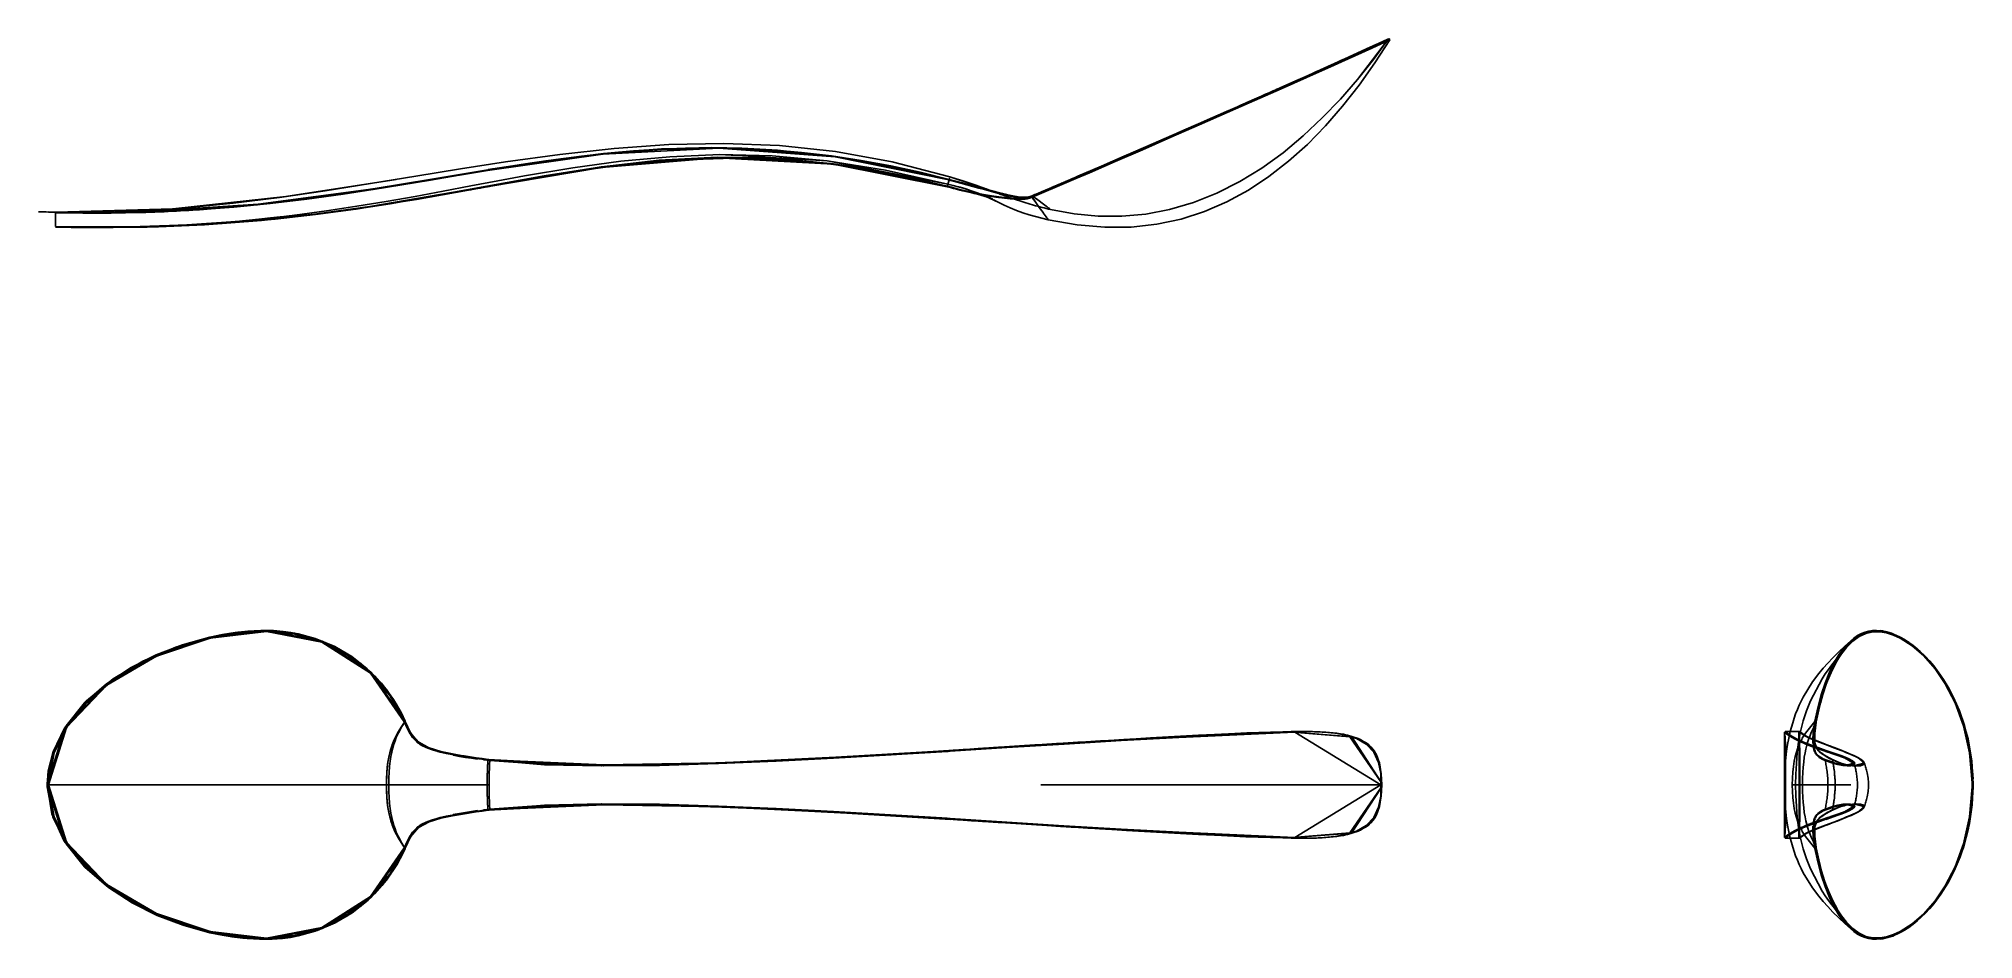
# Model space of a CAD drawing. Header units: millimetres. Extents: x 1 to 260, y 2 to 123.
import ezdxf

# ---------------------------------------------------------------- set-up
doc = ezdxf.new("R2010")
doc.units = ezdxf.units.MM
doc.layers.add('可见轮廓', color=7, linetype='Continuous')
doc.layers.add('隐藏线', color=5, linetype='Continuous')

msp = doc.modelspace()

# ---------------------------------------------------------------- linework, layer by layer
at = {"layer": '可见轮廓'}
for p, q in [((177.72, 117.28), (181.9, 122.71)), ((178.95, 121.37), (180.65, 122.15)), ((179.47, 121.59), (181.9, 122.71)), ((179.53, 121.44), (181.31, 122.25)), ((179.57, 121.62), (182.01, 122.73)), ((179.57, 121.62), (181.32, 122.42)), ((179.61, 121.6), (182.05, 122.71)), ((179.61, 121.66), (180.77, 122.19)), ((179.64, 121.49), (182.07, 122.6)), ((179.92, 121.82), (180.69, 122.17)), ((180.05, 119.5), (182.07, 122.6)), ((180.65, 122.15), (181.54, 122.56)), ((180.69, 122.17), (181.29, 122.45)), ((180.77, 122.19), (181.55, 122.55)), ((181.29, 122.45), (181.71, 122.63)), ((181.31, 122.25), (182.06, 122.6)), ((181.32, 122.42), (182.01, 122.73)), ((181.35, 122.39), (182.05, 122.71)), ((181.55, 122.55), (181.89, 122.71)), ((181.71, 122.63), (181.8, 122.68)), ((181.8, 122.68), (181.84, 122.7)), ((181.84, 122.7), (181.88, 122.71)), ((181.9, 122.71), (181.9, 122.71)), ((181.91, 122.73), (181.92, 122.73)), ((181.92, 122.73), (181.93, 122.74)), ((181.96, 122.75), (181.97, 122.75)), ((181.97, 122.71), (181.98, 122.72)), ((182.01, 122.73), (182.02, 122.73)), ((182.01, 122.73), (182.01, 122.73)), ((182.02, 122.73), (182.02, 122.73)), ((182.02, 122.73), (182.02, 122.73)), ((182.06, 122.7), (182.07, 122.69)), ((182.06, 122.6), (182.07, 122.6)), ((182.07, 122.6), (182.07, 122.6)), ((182.07, 122.6), (182.07, 122.6)), ((182.08, 122.63), (182.09, 122.64)), ((182.09, 122.64), (182.09, 122.64)), ((172.75, 118.54), (174.69, 119.41)), ((173.74, 119.01), (176.53, 120.27)), ((174.06, 119.13), (179.47, 121.59)), ((174.11, 118.99), (177.05, 120.31)), ((174.14, 119.16), (179.57, 121.62)), ((174.15, 119.16), (177.09, 120.49)), ((174.18, 119.14), (179.61, 121.6)), ((174.18, 119.14), (177.13, 120.47)), ((174.21, 119.04), (179.64, 121.49)), ((174.27, 119.25), (174.94, 119.55)), ((174.69, 119.41), (176.51, 120.24)), ((174.94, 119.55), (175.6, 119.85)), ((175.6, 119.85), (176.24, 120.14)), ((176.51, 120.24), (178.17, 121)), ((176.53, 120.27), (178.95, 121.37)), ((177.05, 120.31), (179.53, 121.44)), ((177.05, 120.51), (177.21, 120.58)), ((177.09, 120.49), (179.57, 121.62)), ((177.21, 120.58), (177.36, 120.65)), ((177.36, 120.65), (177.52, 120.72)), ((177.52, 120.72), (177.67, 120.79)), ((177.67, 120.79), (177.82, 120.86)), ((177.82, 120.86), (177.97, 120.92)), ((177.94, 116.53), (180.05, 119.5)), ((177.97, 120.92), (178.11, 120.99)), ((178.11, 120.99), (178.26, 121.06)), ((178.17, 121), (179.61, 121.66)), ((179.01, 121.4), (179.92, 121.82)), ((167.41, 116.15), (174.06, 119.13)), ((167.46, 116.18), (174.14, 119.16)), ((167.47, 116.18), (170.91, 117.71)), ((167.47, 116.03), (170.89, 117.55)), ((167.49, 116.16), (174.18, 119.14)), ((168.17, 116.52), (169.45, 117.09)), ((168.26, 116.56), (168.67, 116.74)), ((168.67, 116.74), (169.08, 116.92)), ((169.08, 116.92), (169.49, 117.1)), ((169.45, 117.09), (170.7, 117.64)), ((169.49, 117.1), (169.9, 117.29)), ((169.9, 117.29), (170.3, 117.47)), ((170.3, 117.47), (170.7, 117.64)), ((170.7, 117.64), (173.74, 119.01)), ((170.7, 117.64), (171.44, 117.97)), ((170.71, 117.62), (172.75, 118.54)), ((170.89, 117.55), (174.11, 118.99)), ((170.91, 117.71), (174.15, 119.16)), ((170.94, 117.69), (174.18, 119.14)), ((171.44, 117.97), (172.16, 118.3)), ((172.16, 118.3), (172.88, 118.62)), ((172.88, 118.62), (173.58, 118.94)), ((173.58, 118.94), (174.27, 119.25)), ((160.18, 112.96), (167.41, 116.15)), ((160.22, 112.95), (167.49, 116.16)), ((160.22, 112.98), (163.89, 114.6)), ((160.26, 112.85), (163.92, 114.46)), ((161.54, 113.59), (162.9, 114.18)), ((162.69, 114.09), (163.31, 114.37)), ((162.9, 114.18), (164.24, 114.78)), ((163.31, 114.37), (163.95, 114.65)), ((163.89, 114.6), (167.47, 116.18)), ((163.92, 114.46), (167.47, 116.03)), ((163.95, 114.65), (164.68, 114.97)), ((164.24, 114.78), (165.57, 115.36)), ((164.68, 114.97), (165.4, 115.29)), ((165.57, 115.36), (166.88, 115.94)), ((166.88, 115.94), (168.17, 116.52)), ((167.43, 116.19), (167.84, 116.37)), ((167.84, 116.37), (168.26, 116.56)), ((175.73, 113.71), (177.94, 116.53)), ((152.65, 109.67), (160.2, 112.98)), ((152.67, 109.67), (160.18, 112.96)), ((155.75, 111.02), (157.24, 111.68)), ((156.44, 111.32), (160.19, 112.97)), ((156.49, 111.19), (160.24, 112.84)), ((156.52, 111.38), (160.17, 112.99)), ((157.24, 111.68), (158.72, 112.33)), ((158.72, 112.33), (160.19, 112.97)), ((160.17, 112.99), (161.54, 113.59)), ((160.17, 112.99), (160.81, 113.26)), ((160.21, 112.98), (160.22, 112.98)), ((160.26, 112.85), (160.26, 112.85)), ((160.81, 113.26), (161.44, 113.54)), ((161.44, 113.54), (162.07, 113.82)), ((162.07, 113.82), (162.69, 114.09)), ((173.42, 111.05), (175.73, 113.71)), ((145.19, 106.41), (152.65, 109.67)), ((145.23, 106.28), (152.7, 109.54)), ((145.24, 106.43), (152.67, 109.67)), ((148.86, 108.01), (152.65, 109.66)), ((148.87, 107.98), (152.66, 109.64)), ((148.9, 107.87), (152.69, 109.53)), ((149.33, 108.24), (152.83, 109.77)), ((149.77, 108.4), (151.26, 109.06)), ((151.26, 109.06), (152.76, 109.71)), ((152.65, 109.66), (156.44, 111.32)), ((152.69, 109.53), (156.49, 111.19)), ((152.76, 109.71), (154.26, 110.37)), ((152.83, 109.77), (156.52, 111.38)), ((154.26, 110.37), (155.75, 111.02)), ((171, 108.58), (173.42, 111.05)), ((61.08, 105.09), (76.52, 107.27)), ((61.22, 105.19), (68.91, 106.39)), ((63.47, 106.23), (70.76, 107.24)), ((68.85, 106.3), (76.58, 107.27)), ((68.91, 106.39), (76.63, 107.36)), ((70.76, 107.24), (78.07, 108.03)), ((76.1, 105.44), (84.7, 106.41)), ((76.31, 105.55), (91.85, 106.86)), ((76.34, 105.48), (91.87, 106.78)), ((76.36, 105.56), (84.1, 106.44)), ((76.52, 107.27), (92.1, 108.06)), ((76.58, 107.27), (84.35, 107.89)), ((76.63, 107.36), (84.4, 107.97)), ((76.63, 105.52), (84.33, 106.38)), ((78.07, 108.03), (85.4, 108.55)), ((81.2, 106.08), (84.53, 106.4)), ((84.1, 106.44), (91.88, 106.86)), ((84.33, 106.38), (92.06, 106.78)), ((84.35, 107.89), (92.14, 108.06)), ((84.4, 107.97), (92.18, 108.13)), ((84.53, 106.4), (87.87, 106.63)), ((84.7, 106.41), (95.3, 106.78)), ((85.4, 108.55), (92.77, 108.7)), ((91.13, 108.14), (95.15, 108.07)), ((91.85, 106.86), (107.43, 105.99)), ((91.87, 106.78), (107.43, 105.91)), ((91.88, 106.86), (99.68, 106.71)), ((92.06, 106.78), (99.81, 106.62)), ((92.1, 108.06), (107.67, 106.9)), ((92.14, 108.06), (99.93, 107.73)), ((92.15, 108.13), (107.71, 106.96)), ((92.18, 108.13), (99.97, 107.8)), ((92.24, 107.2), (106.61, 106.38)), ((92.77, 108.7), (100.21, 108.42)), ((95.15, 108.07), (99.18, 107.86)), ((95.3, 106.78), (105.88, 106.09)), ((96.26, 106.77), (98.64, 106.68)), ((98.64, 106.68), (101.01, 106.55)), ((99.18, 107.86), (103.19, 107.51)), ((99.68, 106.71), (107.44, 105.99)), ((99.81, 106.62), (107.53, 105.89)), ((99.93, 107.73), (107.69, 106.89)), ((99.97, 107.8), (107.72, 106.96)), ((100.21, 108.42), (107.72, 107.63)), ((101.01, 106.55), (103.39, 106.35)), ((103.19, 107.51), (107.2, 107.03)), ((106.61, 106.38), (122.81, 103.26)), ((107.2, 107.03), (111.18, 106.42)), ((107.67, 106.9), (122.94, 103.81)), ((107.69, 106.89), (115.37, 105.57)), ((107.71, 106.96), (122.97, 103.88)), ((107.72, 107.63), (115.33, 106.25)), ((107.72, 106.96), (115.4, 105.63)), ((111.18, 106.42), (115.14, 105.69)), ((138.65, 103.59), (145.19, 106.41)), ((138.73, 103.62), (145.24, 106.43)), ((141.74, 104.92), (145.19, 106.41)), ((143.63, 105.76), (145.48, 106.56)), ((145.19, 106.41), (148.86, 108.01)), ((145.19, 106.38), (148.87, 107.98)), ((145.22, 106.27), (148.9, 107.87)), ((145.48, 106.56), (147.38, 107.39)), ((147.38, 107.39), (149.33, 108.24)), ((148.29, 107.76), (149.77, 108.4)), ((168.48, 106.31), (171, 108.58)), ((34.01, 101.58), (48.83, 103.88)), ((45.39, 103.32), (51.44, 104.31)), ((45.69, 102.53), (61.08, 105.09)), ((45.72, 102.54), (53.42, 103.8)), ((45.79, 102.63), (61.16, 105.18)), ((46.02, 102.66), (53.58, 103.91)), ((51.44, 104.31), (57.46, 105.3)), ((53.42, 103.8), (61.12, 105.1)), ((53.58, 103.91), (61.13, 105.18)), ((57.46, 105.3), (63.47, 106.23)), ((60.93, 102.95), (76.31, 105.55)), ((60.97, 102.89), (76.34, 105.48)), ((60.99, 102.97), (68.66, 104.34)), ((61, 102.89), (68.54, 104.24)), ((61.13, 105.18), (61.14, 105.18)), ((61.15, 105.1), (68.85, 106.3)), ((61.15, 105.1), (61.15, 105.1)), ((61.16, 105.18), (61.17, 105.19)), ((61.17, 105.19), (61.19, 105.19)), ((61.22, 105.19), (61.48, 105.24)), ((61.36, 102.96), (68.98, 104.32)), ((61.48, 105.24), (61.74, 105.28)), ((61.74, 105.28), (62, 105.32)), ((62, 105.32), (62.26, 105.36)), ((62.26, 105.36), (62.52, 105.41)), ((62.52, 105.41), (62.78, 105.45)), ((62.78, 105.45), (63.04, 105.49)), ((63.04, 105.49), (63.3, 105.53)), ((64.65, 103.56), (67.95, 104.14)), ((67.95, 104.14), (71.25, 104.7)), ((68.54, 104.24), (76.1, 105.44)), ((68.66, 104.34), (76.36, 105.56)), ((68.98, 104.32), (76.63, 105.52)), ((71.25, 104.7), (74.56, 105.22)), ((74.56, 105.22), (77.87, 105.68)), ((77.87, 105.68), (81.2, 106.08)), ((103.39, 106.35), (105.75, 106.11)), ((105.75, 106.11), (108.11, 105.81)), ((105.88, 106.09), (111.25, 105.34)), ((107.43, 105.99), (122.72, 102.97)), ((107.43, 105.91), (122.71, 102.89)), ((107.44, 105.99), (115.14, 104.72)), ((107.53, 105.89), (115.17, 104.63)), ((108.11, 105.81), (110.47, 105.47)), ((110.47, 105.47), (112.81, 105.07)), ((111.25, 105.34), (116.63, 104.32)), ((112.81, 105.07), (115.15, 104.63)), ((115.14, 105.69), (119.08, 104.84)), ((115.14, 104.72), (122.72, 102.97)), ((115.17, 104.63), (122.71, 102.89)), ((115.33, 106.25), (123.06, 104.22)), ((115.37, 105.57), (122.94, 103.81)), ((115.4, 105.63), (122.97, 103.88)), ((116.63, 104.32), (122.71, 102.89)), ((119.08, 104.84), (122.97, 103.88)), ((122.84, 103.38), (122.95, 103.8)), ((122.95, 103.83), (122.95, 103.83)), ((122.95, 103.8), (122.95, 103.8)), ((122.95, 103.8), (123.75, 103.59)), ((122.95, 103.8), (124.54, 103.38)), ((122.96, 103.87), (122.97, 103.88)), ((122.97, 103.88), (122.98, 103.91)), ((122.97, 103.88), (122.97, 103.88)), ((122.98, 103.91), (122.99, 103.95)), ((122.98, 103.88), (123.52, 103.74)), ((122.98, 103.88), (124.58, 103.46)), ((122.99, 103.95), (122.99, 103.98)), ((123, 104.01), (123.01, 104.04)), ((123.01, 104.04), (123.02, 104.06)), ((123.03, 104.12), (123.04, 104.14)), ((123.04, 104.14), (123.04, 104.16)), ((123.06, 104.22), (123.73, 104.02)), ((123.06, 104.22), (123.93, 103.95)), ((123.06, 104.22), (124.02, 103.92)), ((123.73, 104.02), (124.4, 103.8)), ((123.93, 103.95), (124.8, 103.67)), ((124.02, 103.92), (124.98, 103.62)), ((124.4, 103.8), (125.07, 103.59)), ((138.32, 103.47), (139.24, 103.87)), ((138.47, 103.51), (139.38, 103.91)), ((138.65, 103.59), (141.74, 104.92)), ((138.68, 103.45), (141.77, 104.78)), ((138.69, 103.45), (145.23, 106.28)), ((139.24, 103.87), (140.2, 104.28)), ((139.38, 103.91), (140.35, 104.32)), ((140.2, 104.28), (141.87, 105)), ((141.77, 104.78), (145.22, 106.27)), ((141.87, 105), (143.63, 105.76)), ((163.09, 102.44), (165.84, 104.26)), ((165.84, 104.26), (168.48, 106.31)), ((18.86, 99.92), (34.01, 101.58)), ((26.98, 100.69), (33.17, 101.46)), ((30.23, 100.48), (45.69, 102.53)), ((30.24, 100.48), (37.99, 101.41)), ((30.33, 100.57), (45.79, 102.63)), ((30.83, 100.62), (38.44, 101.54)), ((33.17, 101.46), (39.3, 102.35)), ((37.99, 101.41), (45.72, 102.54)), ((38.44, 101.54), (46.02, 102.66)), ((39.3, 102.35), (45.39, 103.32)), ((45.55, 100.3), (60.92, 102.95)), ((45.6, 100.31), (53.3, 101.58)), ((45.92, 100.29), (53.47, 101.54)), ((45.93, 100.28), (53.47, 101.53)), ((53.3, 101.58), (60.98, 102.96)), ((53.47, 101.54), (61, 102.89)), ((53.47, 101.53), (61, 102.89)), ((58.54, 102.44), (58.85, 102.5)), ((58.85, 102.5), (59.15, 102.56)), ((59.15, 102.56), (59.46, 102.61)), ((59.46, 102.61), (59.77, 102.67)), ((59.77, 102.67), (60.08, 102.72)), ((60.08, 102.72), (60.38, 102.78)), ((60.38, 102.78), (60.69, 102.84)), ((60.69, 102.84), (61, 102.89)), ((60.98, 102.96), (60.98, 102.96)), ((61, 102.89), (61.04, 102.9)), ((61.04, 102.9), (61.09, 102.91)), ((61.09, 102.91), (61.13, 102.92)), ((61.13, 102.92), (61.18, 102.93)), ((61.18, 102.93), (61.22, 102.93)), ((61.22, 102.93), (61.27, 102.94)), ((61.31, 102.95), (61.36, 102.96)), ((61.36, 102.96), (64.65, 103.56)), ((122.71, 102.93), (122.72, 102.93)), ((122.72, 102.97), (122.72, 102.97)), ((122.72, 102.89), (123.14, 102.78)), ((122.72, 102.89), (122.72, 102.89)), ((122.73, 102.96), (122.84, 103.37)), ((122.73, 102.96), (123.54, 102.75)), ((122.73, 102.96), (124.35, 102.54)), ((122.79, 103.19), (122.8, 103.22)), ((122.84, 103.37), (122.84, 103.38)), ((123.14, 102.78), (123.55, 102.67)), ((123.52, 103.74), (124.06, 103.6)), ((123.54, 102.75), (124.36, 102.54)), ((123.55, 102.67), (123.96, 102.57)), ((123.75, 103.59), (124.55, 103.38)), ((123.95, 102.57), (124.36, 102.47)), ((123.96, 102.57), (124.38, 102.46)), ((124.06, 103.6), (124.6, 103.46)), ((124.35, 102.54), (125.96, 102.16)), ((124.36, 102.54), (125.17, 102.34)), ((124.36, 102.47), (124.77, 102.36)), ((124.38, 102.46), (124.79, 102.36)), ((124.54, 103.38), (126.13, 102.95)), ((124.55, 103.38), (125.35, 103.16)), ((124.58, 103.46), (126.18, 103.03)), ((124.6, 103.46), (125.13, 103.31)), ((124.79, 102.36), (125.2, 102.26)), ((124.8, 103.67), (125.67, 103.38)), ((124.98, 103.62), (125.93, 103.3)), ((125.07, 103.59), (125.73, 103.36)), ((125.13, 103.31), (125.67, 103.17)), ((125.17, 102.34), (125.98, 102.15)), ((125.2, 102.26), (125.62, 102.16)), ((125.35, 103.16), (126.14, 102.95)), ((125.62, 102.16), (126.03, 102.07)), ((125.67, 103.38), (126.54, 103.09)), ((125.67, 103.17), (126.21, 103.02)), ((125.73, 103.36), (126.4, 103.14)), ((125.93, 103.3), (126.53, 103.09)), ((125.96, 102.16), (127.59, 101.84)), ((125.98, 102.15), (126.79, 101.98)), ((126.03, 102.07), (126.43, 101.99)), ((126.03, 102.07), (126.31, 102.01)), ((126.03, 102.07), (126.03, 102.07)), ((126.13, 102.95), (127.71, 102.52)), ((126.14, 102.95), (126.94, 102.73)), ((126.18, 103.03), (127.77, 102.6)), ((126.21, 103.02), (126.74, 102.88)), ((126.31, 102.01), (126.6, 101.94)), ((126.4, 103.14), (127.06, 102.91)), ((126.43, 101.99), (126.83, 101.91)), ((126.53, 103.09), (127.11, 102.89)), ((126.54, 103.09), (126.89, 102.97)), ((126.6, 101.94), (126.9, 101.86)), ((126.74, 102.88), (127.28, 102.73)), ((126.79, 101.98), (127.61, 101.83)), ((126.83, 101.91), (127.23, 101.83)), ((126.89, 102.97), (127.24, 102.84)), ((126.9, 101.86), (127.21, 101.78)), ((126.94, 102.73), (127.73, 102.51)), ((127.06, 102.91), (127.73, 102.67)), ((127.11, 102.89), (127.66, 102.7)), ((127.15, 101.92), (127.41, 101.87)), ((127.21, 101.78), (127.66, 101.64)), ((127.23, 101.83), (127.64, 101.76)), ((127.24, 102.84), (127.59, 102.72)), ((127.28, 102.73), (127.28, 102.73)), ((127.28, 102.73), (127.54, 102.66)), ((127.28, 102.73), (127.29, 102.73)), ((127.29, 102.73), (127.29, 102.73)), ((127.41, 101.87), (127.67, 101.82)), ((127.47, 101.79), (127.66, 101.71)), ((127.54, 102.66), (127.8, 102.59)), ((127.59, 102.72), (127.76, 102.66)), ((127.59, 101.84), (129.2, 101.58)), ((127.6, 101.77), (129.22, 101.52)), ((127.61, 101.83), (128.42, 101.7)), ((127.64, 101.76), (128.04, 101.69)), ((127.66, 101.71), (127.92, 101.61)), ((127.66, 101.64), (128.11, 101.5)), ((127.67, 101.82), (127.93, 101.78)), ((127.71, 102.52), (129.28, 102.1)), ((127.73, 102.67), (128.39, 102.43)), ((127.73, 102.51), (128.52, 102.3)), ((127.76, 102.66), (127.79, 102.65)), ((127.76, 102.66), (127.76, 102.66)), ((127.77, 102.66), (127.77, 102.66)), ((127.77, 102.6), (129.35, 102.17)), ((127.79, 102.65), (127.85, 102.63)), ((127.8, 102.59), (128.06, 102.52)), ((127.85, 102.63), (127.93, 102.6)), ((127.85, 102.63), (127.86, 102.63)), ((127.88, 102.62), (127.89, 102.61)), ((127.9, 101.6), (129.53, 100.84)), ((127.92, 101.61), (128.22, 101.48)), ((127.93, 102.6), (128.02, 102.57)), ((127.93, 101.78), (128.19, 101.74)), ((128.01, 102.57), (128.02, 102.57)), ((128.02, 102.57), (128.11, 102.54)), ((128.04, 101.69), (128.44, 101.63)), ((128.06, 102.52), (128.32, 102.45)), ((128.09, 102.54), (128.11, 102.53)), ((128.11, 102.54), (128.21, 102.5)), ((128.11, 102.53), (128.14, 102.53)), ((128.11, 101.5), (128.49, 101.37)), ((128.14, 102.53), (128.16, 102.52)), ((128.19, 101.74), (128.45, 101.69)), ((128.2, 101.47), (128.37, 101.39)), ((128.21, 102.5), (128.34, 102.46)), ((128.22, 101.48), (128.46, 101.39)), ((128.32, 102.45), (128.58, 102.38)), ((128.33, 102.46), (128.35, 102.45)), ((128.34, 102.46), (128.47, 102.41)), ((128.36, 102.45), (128.38, 102.44)), ((128.37, 101.39), (128.53, 101.31)), ((128.38, 102.44), (128.4, 102.43)), ((128.4, 102.43), (128.42, 102.43)), ((128.42, 102.43), (128.44, 102.42)), ((128.42, 101.7), (129.23, 101.58)), ((128.44, 101.63), (128.84, 101.57)), ((128.45, 102.41), (128.47, 102.41)), ((128.45, 101.69), (128.71, 101.65)), ((128.46, 101.39), (128.59, 101.34)), ((128.49, 101.37), (128.77, 101.27)), ((128.52, 102.3), (129.31, 102.09)), ((128.53, 101.31), (128.7, 101.24)), ((128.58, 102.38), (128.84, 102.31)), ((128.59, 101.34), (128.69, 101.3)), ((128.69, 101.3), (128.75, 101.28)), ((128.7, 101.24), (128.87, 101.16)), ((128.71, 101.65), (128.97, 101.62)), ((128.75, 101.28), (128.77, 101.27)), ((128.77, 101.27), (128.77, 101.27)), ((128.84, 102.31), (129.1, 102.24)), ((128.84, 101.57), (129.23, 101.52)), ((128.96, 102.28), (129.01, 102.26)), ((128.97, 101.62), (129.23, 101.58)), ((129.01, 102.26), (129.06, 102.25)), ((129.06, 102.25), (129.1, 102.24)), ((129.1, 102.24), (129.36, 102.17)), ((129.1, 102.24), (129.15, 102.23)), ((129.15, 102.23), (129.2, 102.21)), ((129.2, 102.21), (129.25, 102.2)), ((129.2, 101.58), (130.79, 101.39)), ((129.22, 101.52), (130.81, 101.34)), ((129.23, 101.58), (129.28, 101.57)), ((129.23, 101.52), (129.28, 101.51)), ((129.25, 102.2), (129.3, 102.19)), ((129.28, 102.1), (130.82, 101.71)), ((129.28, 101.57), (129.33, 101.57)), ((129.28, 101.51), (129.33, 101.51)), ((129.3, 102.19), (129.35, 102.17)), ((129.31, 102.09), (129.36, 102.07)), ((129.33, 101.57), (129.38, 101.56)), ((129.33, 101.51), (129.38, 101.5)), ((129.35, 102.17), (130.65, 101.85)), ((129.35, 102.17), (129.51, 102.13)), ((129.35, 102.17), (130.9, 101.79)), ((129.36, 102.17), (129.41, 102.16)), ((129.36, 102.07), (129.41, 102.06)), ((129.38, 101.56), (129.43, 101.55)), ((129.38, 101.5), (129.43, 101.49)), ((129.41, 102.16), (129.46, 102.14)), ((129.41, 102.06), (129.47, 102.05)), ((129.43, 101.55), (129.48, 101.55)), ((129.43, 101.49), (129.48, 101.49)), ((129.46, 102.14), (129.52, 102.13)), ((129.47, 102.05), (129.52, 102.03)), ((129.48, 101.55), (129.52, 101.54)), ((129.48, 101.49), (129.53, 101.48)), ((129.51, 102.13), (129.66, 102.09)), ((129.52, 102.13), (129.57, 102.12)), ((129.52, 102.03), (129.57, 102.02)), ((129.52, 101.54), (129.57, 101.53)), ((129.53, 101.48), (129.58, 101.47)), ((129.57, 102.12), (129.63, 102.1)), ((129.57, 102.02), (129.62, 102.01)), ((129.57, 101.53), (129.62, 101.53)), ((129.58, 101.47), (129.62, 101.47)), ((129.62, 102.01), (129.67, 102)), ((129.62, 101.53), (130.36, 101.44)), ((129.62, 101.47), (130.37, 101.38)), ((129.62, 101.47), (129.88, 101.44)), ((129.63, 102.1), (129.68, 102.09)), ((129.66, 102.09), (129.81, 102.06)), ((129.67, 102), (129.72, 101.98)), ((129.68, 102.09), (129.73, 102.07)), ((129.72, 101.98), (130.44, 101.8)), ((129.73, 102.07), (129.79, 102.06)), ((129.79, 102.06), (130.49, 101.89)), ((129.81, 102.06), (129.96, 102.02)), ((129.82, 102.05), (129.84, 102.05)), ((129.84, 102.05), (129.87, 102.04)), ((129.87, 102.04), (129.9, 102.03)), ((129.88, 101.44), (130.14, 101.41)), ((129.9, 102.03), (129.93, 102.03)), ((129.93, 102.03), (129.95, 102.02)), ((129.95, 102.02), (129.98, 102.01)), ((129.96, 102.02), (130.11, 101.98)), ((129.98, 102.01), (130.01, 102.01)), ((130.11, 101.98), (130.27, 101.94)), ((130.14, 101.41), (130.39, 101.38)), ((130.27, 101.94), (130.42, 101.9)), ((130.36, 101.44), (131.09, 101.37)), ((130.37, 101.38), (131.1, 101.31)), ((130.39, 101.38), (130.64, 101.35)), ((130.42, 101.9), (130.57, 101.87)), ((130.44, 101.8), (131.14, 101.64)), ((130.49, 101.89), (131.17, 101.73)), ((130.64, 101.35), (130.89, 101.33)), ((130.65, 101.85), (131.57, 101.64)), ((130.79, 101.39), (132.25, 101.3)), ((130.81, 101.34), (132.27, 101.23)), ((130.82, 101.71), (132.26, 101.44)), ((130.89, 101.33), (131.14, 101.3)), ((130.9, 101.79), (132.35, 101.51)), ((130.95, 101.78), (130.99, 101.77)), ((130.99, 101.77), (131.03, 101.76)), ((131.03, 101.76), (131.07, 101.75)), ((131.07, 101.75), (131.11, 101.74)), ((131.09, 101.37), (131.79, 101.31)), ((131.1, 101.31), (131.8, 101.25)), ((131.14, 101.64), (131.82, 101.51)), ((131.14, 101.3), (131.39, 101.28)), ((131.15, 101.73), (131.19, 101.73)), ((131.17, 101.73), (131.83, 101.59)), ((131.19, 101.73), (131.23, 101.72)), ((131.36, 101.69), (131.48, 101.66)), ((131.39, 101.28), (131.63, 101.27)), ((131.48, 101.66), (131.59, 101.64)), ((131.57, 101.64), (132.42, 101.5)), ((131.59, 101.64), (131.71, 101.62)), ((131.71, 101.62), (131.83, 101.6)), ((131.79, 101.31), (132.41, 101.29)), ((131.8, 101.25), (132.43, 101.23)), ((131.82, 101.51), (132.44, 101.42)), ((131.83, 101.6), (131.94, 101.58)), ((131.83, 101.59), (132.44, 101.5)), ((131.94, 101.58), (132.05, 101.56)), ((132.05, 101.56), (132.16, 101.54)), ((132.16, 101.54), (132.27, 101.52)), ((132.25, 101.3), (133.33, 101.36)), ((132.26, 101.44), (133.34, 101.43)), ((132.27, 101.23), (133.35, 101.28)), ((132.35, 101.51), (133.43, 101.48)), ((132.41, 101.29), (132.95, 101.31)), ((132.42, 101.5), (132.89, 101.47)), ((132.43, 101.23), (132.97, 101.24)), ((132.44, 101.5), (132.97, 101.46)), ((132.44, 101.42), (132.97, 101.4)), ((132.49, 101.5), (132.53, 101.49)), ((132.56, 101.49), (132.6, 101.48)), ((132.6, 101.48), (132.63, 101.48)), ((132.66, 101.48), (132.69, 101.48)), ((132.69, 101.48), (132.72, 101.47)), ((132.87, 101.46), (133.07, 101.46)), ((132.89, 101.47), (133.22, 101.47)), ((132.89, 101.47), (132.91, 101.46)), ((132.95, 101.31), (133.38, 101.37)), ((132.97, 101.46), (133.4, 101.48)), ((132.97, 101.4), (133.4, 101.44)), ((132.97, 101.24), (133.41, 101.29)), ((132.98, 101.46), (133, 101.46)), ((133.07, 101.46), (133.24, 101.46)), ((133.07, 101.46), (133.1, 101.46)), ((133.1, 101.46), (133.14, 101.46)), ((133.14, 101.46), (133.17, 101.47)), ((133.17, 101.47), (133.2, 101.47)), ((133.22, 101.47), (133.52, 101.5)), ((133.24, 101.46), (133.4, 101.48)), ((133.26, 101.47), (133.3, 101.47)), ((133.3, 101.47), (133.33, 101.48)), ((133.33, 101.36), (134.05, 101.59)), ((133.34, 101.43), (134.06, 101.64)), ((133.35, 101.28), (134.08, 101.49)), ((133.38, 101.37), (133.74, 101.46)), ((133.4, 101.48), (133.76, 101.54)), ((133.4, 101.44), (133.75, 101.52)), ((133.4, 101.48), (133.55, 101.5)), ((133.4, 101.48), (133.41, 101.49)), ((133.41, 101.29), (133.76, 101.38)), ((133.43, 101.48), (134.15, 101.68)), ((133.48, 101.5), (133.5, 101.5)), ((133.52, 101.5), (133.82, 101.58)), ((133.55, 101.5), (133.69, 101.53)), ((133.59, 101.52), (133.59, 101.52)), ((133.66, 101.53), (133.66, 101.53)), ((133.67, 101.54), (133.67, 101.54)), ((133.69, 101.53), (133.82, 101.56)), ((133.74, 101.46), (134.05, 101.59)), ((133.75, 101.52), (134.06, 101.64)), ((133.76, 101.54), (134.06, 101.65)), ((133.76, 101.56), (133.78, 101.57)), ((133.76, 101.38), (134.08, 101.49)), ((133.78, 101.57), (133.8, 101.57)), ((133.82, 101.58), (134.1, 101.68)), ((133.82, 101.56), (133.95, 101.6)), ((133.93, 101.61), (133.93, 101.61)), ((133.95, 101.6), (134.06, 101.65)), ((134.05, 101.59), (134.05, 101.59)), ((134.05, 101.54), (134.05, 101.53)), ((134.05, 101.53), (134.06, 101.52)), ((134.07, 101.59), (138.65, 103.55)), ((134.07, 101.59), (136.05, 102.44)), ((134.07, 101.64), (134.07, 101.64)), ((134.07, 101.64), (134.07, 101.64)), ((134.07, 101.62), (134.08, 101.63)), ((134.07, 101.59), (134.07, 101.62)), ((134.07, 101.54), (134.07, 101.53)), ((134.07, 101.51), (134.07, 101.5)), ((134.08, 101.65), (138.65, 103.59)), ((134.08, 101.65), (136.05, 102.48)), ((134.08, 101.65), (134.08, 101.65)), ((134.08, 101.63), (134.08, 101.65)), ((134.08, 101.49), (134.28, 101.21)), ((134.08, 101.49), (134.49, 100.93)), ((134.1, 101.5), (138.69, 103.45)), ((134.1, 101.5), (136.08, 102.34)), ((134.1, 101.5), (134.1, 101.5)), ((134.12, 101.69), (134.65, 101.92)), ((134.12, 101.69), (134.2, 101.73)), ((134.15, 101.68), (134.61, 101.34)), ((134.17, 101.69), (138.73, 103.62)), ((134.17, 101.69), (134.73, 101.92)), ((134.17, 101.69), (134.17, 101.69)), ((134.2, 101.73), (134.29, 101.76)), ((134.28, 101.21), (134.49, 100.93)), ((134.29, 101.76), (134.38, 101.8)), ((134.38, 101.8), (134.47, 101.84)), ((134.47, 101.84), (134.56, 101.87)), ((134.56, 101.87), (134.65, 101.91)), ((134.61, 101.34), (135.05, 101.01)), ((134.65, 101.92), (135.25, 102.17)), ((134.65, 101.91), (134.74, 101.95)), ((134.73, 101.92), (135.35, 102.18)), ((134.74, 101.95), (134.84, 101.99)), ((135.19, 102.14), (135.25, 102.17)), ((135.25, 102.17), (135.91, 102.45)), ((135.25, 102.17), (135.31, 102.19)), ((135.31, 102.19), (135.37, 102.22)), ((135.35, 102.18), (136.03, 102.48)), ((135.37, 102.22), (135.44, 102.25)), ((135.44, 102.25), (135.5, 102.27)), ((135.5, 102.27), (135.56, 102.3)), ((135.56, 102.3), (135.63, 102.33)), ((135.63, 102.33), (135.69, 102.35)), ((135.91, 102.45), (136.65, 102.76)), ((135.96, 102.47), (136.02, 102.49)), ((136.02, 102.49), (136.07, 102.52)), ((136.03, 102.48), (136.79, 102.8)), ((136.05, 102.48), (138.65, 103.59)), ((136.07, 102.52), (136.13, 102.54)), ((136.08, 102.34), (138.68, 103.45)), ((136.13, 102.54), (136.18, 102.56)), ((136.18, 102.56), (136.24, 102.59)), ((136.24, 102.59), (136.3, 102.61)), ((136.3, 102.61), (136.35, 102.64)), ((136.35, 102.64), (136.41, 102.66)), ((136.65, 102.76), (137.46, 103.11)), ((136.67, 102.77), (136.67, 102.77)), ((136.79, 102.8), (137.6, 103.14)), ((137.46, 103.11), (138.32, 103.47)), ((137.59, 103.16), (137.74, 103.23)), ((137.6, 103.14), (138.47, 103.51)), ((137.74, 103.23), (137.89, 103.29)), ((137.89, 103.29), (138.04, 103.36)), ((138.04, 103.36), (138.2, 103.42)), ((138.2, 103.42), (138.36, 103.49)), ((138.36, 103.49), (138.51, 103.56)), ((138.51, 103.56), (138.67, 103.63)), ((138.67, 103.63), (138.84, 103.69)), ((160.21, 100.87), (163.09, 102.44)), ((0.88, 99.54), (0.94, 99.54)), ((0.88, 99.54), (1.2, 99.53)), ((0.94, 99.54), (1.61, 99.53)), ((1.2, 99.53), (1.69, 99.53)), ((1.61, 99.53), (3.22, 99.5)), ((1.69, 99.53), (2.24, 99.51)), ((1.7, 99.53), (1.74, 99.52)), ((1.7, 99.53), (1.9, 99.52)), ((1.9, 99.52), (2.22, 99.51)), ((2.18, 99.52), (3.22, 99.5)), ((2.22, 99.51), (2.57, 99.51)), ((2.24, 99.51), (2.76, 99.5)), ((2.57, 99.51), (2.91, 99.5)), ((2.76, 99.5), (3.21, 99.5)), ((2.91, 99.5), (3.21, 99.5)), ((3.14, 98.51), (3.16, 99.42)), ((3.16, 99.43), (3.17, 99.44)), ((3.16, 99.43), (3.16, 99.43)), ((3.16, 99.42), (6.91, 99.36)), ((3.16, 99.42), (3.3, 99.41)), ((3.16, 99.42), (3.16, 99.42)), ((3.17, 99.44), (3.17, 99.45)), ((3.24, 99.49), (18.86, 99.92)), ((3.24, 99.49), (14.76, 99.52)), ((3.24, 99.49), (14.78, 99.52)), ((3.24, 99.49), (3.57, 99.49)), ((3.26, 99.49), (3.26, 99.49)), ((3.26, 99.49), (3.27, 99.49)), ((3.27, 99.49), (3.28, 99.49)), ((3.28, 99.49), (7.92, 99.43)), ((3.3, 99.41), (3.88, 99.4)), ((3.31, 99.49), (3.63, 99.49)), ((3.35, 99.49), (3.37, 99.49)), ((3.37, 99.49), (3.39, 99.49)), ((3.45, 99.49), (3.48, 99.49)), ((3.48, 99.49), (3.52, 99.49)), ((3.63, 99.49), (4.1, 99.48)), ((3.77, 99.48), (3.82, 99.48)), ((3.86, 99.48), (3.91, 99.48)), ((3.88, 99.4), (5.09, 99.38)), ((3.91, 99.48), (3.96, 99.48)), ((3.96, 99.48), (4.01, 99.48)), ((4.01, 99.48), (4.06, 99.48)), ((4.06, 99.48), (4.12, 99.48)), ((4.1, 99.48), (4.51, 99.47)), ((4.12, 99.48), (4.17, 99.48)), ((4.51, 99.47), (5, 99.47)), ((4.52, 99.47), (4.52, 99.47)), ((4.57, 99.47), (4.58, 99.47)), ((4.66, 99.47), (4.67, 99.47)), ((4.67, 99.47), (4.69, 99.47)), ((5, 99.47), (5.52, 99.47)), ((5.09, 99.38), (6.81, 99.36)), ((5.14, 99.47), (5.24, 99.47)), ((5.24, 99.47), (5.33, 99.47)), ((5.33, 99.47), (5.42, 99.47)), ((5.42, 99.47), (5.52, 99.47)), ((5.52, 99.47), (6.61, 99.46)), ((5.52, 99.47), (5.65, 99.47)), ((5.65, 99.47), (5.81, 99.46)), ((5.81, 99.46), (5.98, 99.46)), ((5.98, 99.46), (6.14, 99.46)), ((6.18, 99.46), (6.26, 99.46)), ((6.26, 99.46), (6.34, 99.46)), ((6.34, 99.46), (6.42, 99.46)), ((6.42, 99.46), (6.51, 99.46)), ((6.51, 99.46), (6.59, 99.46)), ((6.59, 99.46), (6.67, 99.46)), ((6.61, 99.46), (7.85, 99.47)), ((6.67, 99.46), (6.76, 99.46)), ((6.76, 99.46), (6.84, 99.46)), ((6.81, 99.36), (8.69, 99.35)), ((6.91, 99.36), (14.65, 99.44)), ((7.41, 99.46), (7.41, 99.46)), ((7.47, 99.46), (7.51, 99.46)), ((7.55, 99.46), (7.59, 99.46)), ((7.59, 99.46), (7.64, 99.46)), ((7.64, 99.46), (7.68, 99.47)), ((7.68, 99.47), (7.72, 99.47)), ((7.76, 99.47), (7.8, 99.47)), ((7.85, 99.47), (9.35, 99.48)), ((7.92, 99.43), (15.55, 99.55)), ((8.04, 99.47), (8.13, 99.47)), ((8.13, 99.47), (8.22, 99.47)), ((8.22, 99.47), (8.31, 99.47)), ((8.31, 99.47), (8.4, 99.47)), ((8.4, 99.47), (8.49, 99.47)), ((8.49, 99.47), (8.58, 99.47)), ((8.58, 99.47), (8.67, 99.47)), ((8.67, 99.47), (8.76, 99.47)), ((8.69, 99.35), (10.6, 99.36)), ((9.35, 99.48), (10.09, 99.49)), ((9.35, 99.48), (9.57, 99.49)), ((9.57, 99.49), (9.79, 99.49)), ((9.79, 99.49), (10.03, 99.49)), ((10.03, 99.49), (10.41, 99.5)), ((10.09, 99.49), (11.25, 99.52)), ((10.41, 99.5), (10.77, 99.51)), ((10.6, 99.36), (12.51, 99.39)), ((10.77, 99.51), (11.14, 99.52)), ((11.14, 99.52), (11.49, 99.53)), ((11.25, 99.52), (12.35, 99.56)), ((11.49, 99.53), (11.84, 99.54)), ((12.01, 99.54), (12.48, 99.56)), ((12.35, 99.56), (13.34, 99.59)), ((12.48, 99.56), (12.93, 99.58)), ((12.51, 99.39), (14.43, 99.43)), ((12.93, 99.58), (13.36, 99.59)), ((13.34, 99.59), (13.9, 99.62)), ((13.36, 99.59), (13.73, 99.61)), ((13.73, 99.61), (13.88, 99.62)), ((13.88, 99.62), (14, 99.62)), ((13.9, 99.62), (14.16, 99.63)), ((14, 99.62), (14.12, 99.63)), ((14.12, 99.63), (14.21, 99.63)), ((14.16, 99.63), (14.33, 99.64)), ((14.33, 99.64), (14.39, 99.64)), ((14.34, 99.64), (14.35, 99.64)), ((14.37, 99.64), (14.38, 99.64)), ((14.39, 99.64), (20.72, 100.06)), ((14.65, 99.44), (22.46, 99.82)), ((14.66, 99.44), (30.23, 100.48)), ((14.78, 99.52), (30.33, 100.57)), ((15.55, 99.55), (23.2, 99.95)), ((17.7, 99.55), (18.25, 99.58)), ((18.25, 99.58), (18.81, 99.61)), ((18.81, 99.61), (19.36, 99.64)), ((19.36, 99.64), (19.91, 99.67)), ((19.91, 99.67), (20.47, 99.7)), ((20.47, 99.7), (21.02, 99.73)), ((20.72, 100.06), (26.98, 100.69)), ((21.02, 99.73), (21.57, 99.76)), ((21.57, 99.76), (22.12, 99.8)), ((22.46, 99.82), (30.24, 100.48)), ((23.2, 99.95), (30.83, 100.62)), ((30.1, 98.41), (37.86, 99.24)), ((30.73, 98.39), (38.34, 99.22)), ((37.86, 99.24), (45.6, 100.31)), ((38.34, 99.22), (45.92, 100.29)), ((43.39, 99.91), (43.53, 99.93)), ((43.53, 99.93), (43.67, 99.95)), ((43.67, 99.95), (43.8, 99.97)), ((43.8, 99.97), (43.94, 99.99)), ((43.94, 99.99), (44.08, 100.01)), ((44.08, 100.01), (44.22, 100.03)), ((44.22, 100.03), (44.36, 100.05)), ((44.36, 100.05), (44.5, 100.07)), ((128.87, 101.16), (129.03, 101.08)), ((129.03, 101.08), (129.2, 101)), ((129.2, 101), (129.37, 100.92)), ((129.37, 100.92), (129.53, 100.84)), ((129.53, 100.84), (130.35, 100.45)), ((130.35, 100.45), (131.17, 100.08)), ((131.17, 100.08), (132, 99.73)), ((132, 99.73), (132.83, 99.42)), ((132.83, 99.42), (133.68, 99.14)), ((133.68, 99.14), (134.54, 98.9)), ((134.49, 100.93), (134.68, 100.66)), ((134.54, 98.9), (135.4, 98.67)), ((134.68, 100.66), (134.88, 100.39)), ((134.88, 100.39), (135.06, 100.13)), ((135.05, 101.01), (135.45, 100.7)), ((135.06, 100.13), (135.24, 99.88)), ((135.24, 99.88), (135.41, 99.65)), ((135.4, 98.67), (136.26, 98.47)), ((135.41, 99.65), (135.57, 99.43)), ((135.45, 100.7), (135.82, 100.42)), ((135.57, 99.43), (135.57, 99.42)), ((135.58, 99.42), (135.73, 99.21)), ((135.73, 99.21), (135.86, 99.03)), ((135.86, 99.03), (135.98, 98.87)), ((135.98, 98.87), (136.07, 98.73)), ((136.07, 98.73), (136.15, 98.62)), ((136.15, 98.62), (136.21, 98.53)), ((154.07, 98.57), (157.21, 99.58)), ((157.21, 99.58), (160.21, 100.87)), ((3.12, 97.58), (3.14, 98.51)), ((3.12, 97.58), (6.75, 97.52)), ((3.12, 97.58), (3.12, 97.57)), ((3.13, 97.53), (3.13, 97.53)), ((3.13, 97.53), (3.14, 97.52)), ((3.14, 98.51), (3.14, 98.51)), ((3.16, 97.5), (3.17, 97.5)), ((3.17, 97.5), (3.18, 97.5)), ((3.19, 97.5), (3.45, 97.49)), ((3.23, 97.49), (7.83, 97.42)), ((3.25, 97.49), (9.46, 97.42)), ((3.45, 97.49), (3.71, 97.48)), ((3.71, 97.48), (3.97, 97.48)), ((3.97, 97.48), (4.23, 97.47)), ((4.23, 97.47), (4.49, 97.47)), ((4.49, 97.47), (4.75, 97.46)), ((4.75, 97.46), (5, 97.46)), ((5, 97.46), (5.26, 97.45)), ((6.75, 97.52), (14.51, 97.55)), ((7.83, 97.42), (15.45, 97.49)), ((9.46, 97.42), (16.94, 97.53)), ((14.51, 97.55), (22.32, 97.85)), ((15.45, 97.49), (23.11, 97.81)), ((16.94, 97.53), (23.12, 97.81)), ((22.32, 97.85), (30.1, 98.41)), ((23.11, 97.81), (30.73, 98.39)), ((136.21, 98.53), (136.25, 98.48)), ((136.25, 98.48), (136.26, 98.47)), ((136.26, 98.47), (140.12, 97.77)), ((140.12, 97.77), (143.83, 97.46)), ((143.83, 97.46), (147.39, 97.49)), ((147.39, 97.49), (150.8, 97.87)), ((150.8, 97.87), (154.07, 98.57)), ((16.6, 40.08), (23.86, 42.51)), ((16.63, 40.05), (23.88, 42.47)), ((16.68, 39.95), (23.9, 42.36)), ((19.26, 41.19), (23.84, 42.53)), ((20.17, 41.49), (23.82, 42.52)), ((23.84, 42.52), (27.6, 43.18)), ((23.84, 42.53), (25.52, 42.88)), ((23.84, 42.52), (23.84, 42.52)), ((23.86, 42.51), (31.42, 43.39)), ((23.9, 42.36), (31.42, 43.25)), ((25.52, 42.88), (27.23, 43.15)), ((27.23, 43.15), (28.94, 43.33)), ((27.6, 43.18), (31.4, 43.4)), ((28.94, 43.33), (30.65, 43.42)), ((30.65, 43.42), (32.37, 43.39)), ((31.38, 43.4), (38.86, 41.99)), ((31.4, 43.4), (35.19, 43.04)), ((31.42, 43.39), (38.89, 41.98)), ((31.42, 43.25), (38.85, 41.85)), ((31.43, 43.36), (38.9, 41.95)), ((32.37, 43.39), (33.68, 43.28)), ((33.68, 43.28), (34.69, 43.15)), ((34.69, 43.15), (35.7, 42.96)), ((35.19, 43.04), (38.86, 41.98)), ((35.7, 42.96), (38.19, 42.26)), ((35.7, 42.94), (37.95, 42.33)), ((37.95, 42.33), (40.12, 41.45)), ((38.19, 42.26), (40.59, 41.24)), ((38.85, 41.85), (45.36, 37.69)), ((38.86, 41.99), (45.4, 37.8)), ((38.86, 41.98), (42.31, 40.22)), ((38.89, 41.98), (45.44, 37.8)), ((38.9, 41.95), (45.43, 37.77)), ((242.44, 40.22), (243.93, 41.98)), ((242.47, 40.19), (243.96, 41.95)), ((243.06, 41.19), (243.82, 41.98)), ((243.07, 41.3), (243.82, 41.98)), ((243.28, 41.12), (244.13, 41.98)), ((243.82, 41.98), (244.3, 42.38)), ((243.93, 41.98), (245.53, 43.04)), ((243.96, 41.95), (245.56, 43)), ((244.13, 41.98), (245.01, 42.61)), ((244.3, 42.38), (244.79, 42.72)), ((244.79, 42.72), (245.29, 42.98)), ((245.01, 42.61), (245.91, 43.02)), ((245.29, 42.98), (245.79, 43.18)), ((245.53, 43.04), (247.19, 43.4)), ((245.79, 43.18), (246.3, 43.32)), ((245.91, 43.02), (246.83, 43.22)), ((246.3, 43.32), (246.8, 43.39)), ((246.8, 43.39), (247.31, 43.41)), ((246.83, 43.22), (247.75, 43.23)), ((247.19, 43.4), (248.85, 43.17)), ((247.21, 43.36), (248.88, 43.14)), ((247.31, 43.41), (247.82, 43.37)), ((247.75, 43.23), (248.67, 43.08)), ((247.83, 43.39), (248.12, 43.35)), ((248.12, 43.35), (248.42, 43.29)), ((248.42, 43.29), (248.72, 43.22)), ((248.67, 43.08), (249.59, 42.78)), ((248.72, 43.22), (249.02, 43.14)), ((248.85, 43.17), (250.5, 42.51)), ((248.88, 43.14), (250.52, 42.48)), ((249.02, 43.14), (249.31, 43.04)), ((249.31, 43.04), (249.61, 42.93)), ((249.59, 42.78), (250.5, 42.37)), ((249.61, 42.93), (250.02, 42.75)), ((250.02, 42.75), (250.48, 42.53)), ((250.48, 42.53), (250.98, 42.25)), ((250.51, 42.51), (251.08, 42.18)), ((250.51, 42.51), (250.51, 42.51)), ((250.51, 42.37), (252.11, 41.35)), ((250.51, 42.37), (250.51, 42.37)), ((250.53, 42.47), (251.11, 42.15)), ((250.98, 42.25), (251.48, 41.93)), ((251.08, 42.18), (251.65, 41.81)), ((251.11, 42.15), (251.68, 41.78)), ((251.48, 41.93), (251.98, 41.59)), ((251.65, 41.81), (252.22, 41.4)), ((251.98, 41.59), (252.56, 41.13)), ((9.91, 36.18), (16.6, 40.08)), ((9.94, 36.16), (16.63, 40.05)), ((10.03, 36.08), (16.68, 39.95)), ((10.85, 36.91), (14.83, 39.28)), ((13.2, 38.39), (16.62, 40.12)), ((14.83, 39.28), (19.26, 41.19)), ((16.62, 40.12), (20.17, 41.49)), ((40.12, 41.45), (42.2, 40.31)), ((40.59, 41.24), (42.86, 39.9)), ((42.2, 40.31), (44.14, 38.93)), ((42.31, 40.22), (45.4, 37.8)), ((42.86, 39.9), (44.95, 38.26)), ((44.14, 38.93), (45.93, 37.31)), ((240.16, 38.35), (240.78, 39.04)), ((240.78, 39.04), (241.47, 39.76)), ((241, 37.8), (241.64, 39.09)), ((241.1, 37.8), (242.44, 40.22)), ((241.22, 37.78), (241.86, 39.06)), ((241.44, 38.25), (242.02, 39.33)), ((241.47, 39.76), (242.28, 40.55)), ((241.64, 39.09), (242.33, 40.22)), ((241.86, 39.06), (242.55, 40.18)), ((242.02, 39.33), (242.63, 40.29)), ((242.28, 40.55), (243.07, 41.3)), ((242.33, 40.22), (243.06, 41.19)), ((242.55, 40.18), (243.28, 41.12)), ((242.63, 40.29), (243.28, 41.12)), ((243.28, 41.12), (243.28, 41.12)), ((252.11, 41.35), (253.67, 39.99)), ((252.22, 41.4), (252.78, 40.95)), ((252.24, 41.37), (252.8, 40.91)), ((252.56, 41.13), (253.17, 40.6)), ((252.78, 40.95), (253.33, 40.45)), ((252.8, 40.91), (253.36, 40.42)), ((253.17, 40.6), (253.78, 40.02)), ((253.33, 40.45), (253.88, 39.91)), ((253.36, 40.42), (253.91, 39.87)), ((253.67, 39.99), (255.19, 38.27)), ((253.78, 40.02), (254.37, 39.38)), ((253.88, 39.91), (254.42, 39.32)), ((253.91, 39.87), (254.45, 39.29)), ((254.37, 39.38), (254.96, 38.69)), ((254.42, 39.32), (254.96, 38.69)), ((254.45, 39.29), (254.99, 38.65)), ((7.29, 33.96), (10.85, 36.91)), ((9.98, 36.27), (13.2, 38.39)), ((44.95, 38.26), (46.83, 36.34)), ((45.36, 37.69), (49.91, 31.16)), ((45.4, 37.8), (48, 34.76)), ((45.4, 37.8), (49.99, 31.22)), ((45.43, 37.77), (50, 31.2)), ((45.44, 37.8), (50.02, 31.22)), ((45.93, 37.31), (47.52, 35.47)), ((46.83, 36.34), (48.46, 34.15)), ((237.5, 34.48), (238.73, 36.5)), ((238.73, 36.5), (239.57, 37.63)), ((239.57, 37.63), (240.16, 38.35)), ((239.89, 34.76), (240.42, 36.35)), ((239.99, 34.76), (241.1, 37.8)), ((240.03, 34.74), (241.14, 37.77)), ((240.11, 34.8), (240.63, 36.35)), ((240.4, 35.72), (240.9, 37.04)), ((240.42, 36.35), (241, 37.8)), ((240.63, 36.35), (241.22, 37.78)), ((240.9, 37.04), (241.44, 38.25)), ((254.96, 38.69), (254.96, 38.69)), ((254.99, 38.65), (255.91, 37.41)), ((254.99, 38.65), (255.65, 37.79)), ((255.19, 38.27), (256.63, 36.17)), ((255.65, 37.79), (256.29, 36.84)), ((255.91, 37.41), (256.8, 36)), ((256.29, 36.84), (256.92, 35.81)), ((4.33, 30.29), (7.29, 33.96)), ((4.48, 30.45), (9.91, 36.18)), ((4.51, 30.44), (9.94, 36.16)), ((4.62, 30.4), (10.03, 36.08)), ((7.04, 33.7), (9.98, 36.27)), ((47.52, 35.47), (48.89, 33.43)), ((48, 34.76), (49.99, 31.22)), ((48.46, 34.15), (49.47, 32.4)), ((236.95, 33.37), (237.22, 33.93)), ((237.22, 33.93), (237.5, 34.48)), ((239.14, 31.22), (239.99, 34.76)), ((239.2, 31.2), (240.03, 34.74)), ((239.44, 33.05), (239.89, 34.76)), ((239.57, 32.77), (239.96, 34.29)), ((239.79, 33.64), (240.11, 34.8)), ((239.96, 34.29), (240.4, 35.72)), ((256.63, 36.17), (257.96, 33.63)), ((256.8, 36), (257.65, 34.42)), ((256.92, 35.81), (257.56, 34.6)), ((257.56, 34.6), (258.69, 31.95)), ((257.65, 34.42), (258.43, 32.64)), ((4.55, 30.62), (7.04, 33.7)), ((48.89, 33.43), (50.02, 31.22)), ((49.47, 32.4), (50.02, 31.23)), ((49.8, 30.86), (50.01, 31.19)), ((49.91, 31.16), (49.91, 31.15)), ((49.92, 31.14), (49.92, 31.14)), ((49.92, 31.14), (49.92, 31.13)), ((50, 31.19), (50.01, 31.19)), ((50.01, 31.19), (50.32, 30.47)), ((50.01, 31.19), (50.02, 31.19)), ((50.02, 31.22), (50.02, 31.22)), ((50.02, 31.16), (50.74, 29.67)), ((50.02, 31.16), (50.02, 31.16)), ((50.04, 31.19), (50.33, 30.52)), ((50.04, 31.18), (50.23, 30.74)), ((50.04, 31.18), (50.76, 29.68)), ((236.08, 31.04), (236.27, 31.63)), ((236.27, 31.63), (236.48, 32.22)), ((236.48, 32.22), (236.71, 32.8)), ((236.71, 32.8), (236.95, 33.37)), ((238.86, 30.98), (239.05, 31.19)), ((238.99, 30.88), (239.05, 31.19)), ((239.05, 31.23), (239.44, 33.05)), ((239.05, 31.19), (239.05, 31.19)), ((239.08, 30.87), (239.14, 31.19)), ((239.08, 31.19), (239.09, 31.19)), ((239.14, 31.22), (239.14, 31.22)), ((239.18, 31.21), (239.2, 31.2)), ((239.19, 31.16), (239.19, 31.16)), ((239.19, 31.16), (239.19, 31.16)), ((239.24, 31.16), (239.57, 32.77)), ((239.24, 31.15), (239.24, 31.16)), ((239.25, 31.17), (239.5, 32.43)), ((239.5, 32.43), (239.79, 33.64)), ((257.96, 33.63), (259.09, 30.58)), ((258.43, 32.64), (259.11, 30.65)), ((258.69, 31.95), (259.59, 28.86)), ((2.01, 22.71), (4.45, 30.45)), ((2.03, 22.71), (4.48, 30.45)), ((2.18, 22.71), (4.62, 30.4)), ((2.78, 27), (4.55, 30.62)), ((2.81, 27.12), (4.33, 30.29)), ((48.27, 28.01), (48.63, 28.91)), ((48.51, 28.17), (48.67, 28.63)), ((48.63, 28.91), (49.04, 29.7)), ((48.67, 28.63), (48.84, 29.05)), ((48.84, 29.05), (49.02, 29.45)), ((49.02, 29.45), (49.21, 29.83)), ((49.04, 29.7), (49.48, 30.42)), ((49.21, 29.83), (49.4, 30.18)), ((49.4, 30.18), (49.6, 30.53)), ((49.48, 30.42), (49.93, 31.11)), ((49.6, 30.53), (49.8, 30.86)), ((49.93, 31.11), (50.65, 29.61)), ((50.23, 30.74), (50.43, 30.3)), ((50.32, 30.47), (50.68, 29.77)), ((50.33, 30.52), (50.65, 29.87)), ((50.43, 30.3), (50.65, 29.87)), ((50.65, 29.87), (50.9, 29.45)), ((50.65, 29.87), (50.89, 29.47)), ((50.65, 29.61), (51.74, 28.35)), ((50.68, 29.77), (51.11, 29.11)), ((50.73, 29.68), (51.81, 28.4)), ((50.76, 29.68), (51.84, 28.42)), ((50.89, 29.47), (51.11, 29.16)), ((50.9, 29.45), (51.19, 29.06)), ((51.11, 29.16), (51.3, 28.93)), ((51.11, 29.11), (51.65, 28.54)), ((51.19, 29.06), (51.52, 28.7)), ((51.3, 28.93), (51.49, 28.73)), ((51.52, 28.7), (51.88, 28.38)), ((51.65, 28.54), (52.29, 28.07)), ((138.3, 28.24), (153.75, 29.07)), ((138.37, 28.18), (146.05, 28.65)), ((138.39, 28.31), (153.86, 29.14)), ((141.29, 28.48), (143.25, 28.59)), ((141.57, 28.49), (143.56, 28.61)), ((143.12, 28.58), (146.38, 28.78)), ((143.29, 28.59), (143.31, 28.59)), ((143.31, 28.59), (143.33, 28.6)), ((143.39, 28.6), (143.41, 28.6)), ((143.41, 28.6), (143.43, 28.6)), ((143.49, 28.6), (143.5, 28.61)), ((143.5, 28.61), (143.52, 28.61)), ((143.54, 28.61), (143.56, 28.61)), ((143.56, 28.61), (146.77, 28.8)), ((146.05, 28.65), (153.75, 29.1)), ((146.38, 28.78), (149.65, 28.97)), ((146.77, 28.8), (149.98, 28.99)), ((149.65, 28.97), (152.92, 29.16)), ((149.98, 28.99), (153.2, 29.17)), ((152.92, 29.16), (156.2, 29.33)), ((153.2, 29.17), (156.42, 29.35)), ((153.75, 29.07), (169.31, 29.78)), ((153.75, 29.1), (161.48, 29.5)), ((153.86, 29.14), (169.43, 29.85)), ((156.2, 29.33), (159.48, 29.5)), ((156.42, 29.35), (159.64, 29.51)), ((159.48, 29.5), (162.76, 29.65)), ((159.64, 29.51), (162.87, 29.66)), ((161.48, 29.5), (169.24, 29.76)), ((162.76, 29.65), (166.05, 29.78)), ((162.87, 29.66), (166.11, 29.78)), ((166.11, 29.78), (169.34, 29.85)), ((169.09, 29.85), (169.12, 29.85)), ((169.1, 29.85), (169.62, 29.86)), ((169.18, 29.85), (169.22, 29.85)), ((169.22, 29.85), (169.25, 29.85)), ((169.24, 29.76), (176.95, 29.15)), ((169.28, 29.85), (169.31, 29.85)), ((169.31, 29.85), (169.34, 29.85)), ((169.31, 29.78), (180.84, 22.71)), ((169.34, 29.85), (169.86, 29.85)), ((169.62, 29.86), (170.14, 29.86)), ((169.86, 29.85), (170.38, 29.85)), ((170.14, 29.86), (170.66, 29.86)), ((170.38, 29.85), (170.9, 29.85)), ((170.66, 29.86), (171.17, 29.86)), ((170.9, 29.85), (171.42, 29.84)), ((171.17, 29.86), (171.69, 29.85)), ((171.42, 29.84), (171.94, 29.83)), ((171.69, 29.85), (172.21, 29.83)), ((171.94, 29.83), (172.46, 29.82)), ((172.21, 29.83), (172.72, 29.81)), ((172.46, 29.82), (172.98, 29.79)), ((172.72, 29.81), (173.24, 29.78)), ((172.98, 29.79), (173.5, 29.76)), ((173.29, 29.77), (173.3, 29.77)), ((173.3, 29.77), (173.32, 29.77)), ((173.4, 29.77), (173.42, 29.77)), ((173.42, 29.77), (173.43, 29.77)), ((173.5, 29.76), (173.5, 29.76)), ((173.5, 29.76), (174.96, 29.63)), ((173.5, 29.76), (175.86, 29.49)), ((174.96, 29.63), (176.4, 29.38)), ((175.86, 29.49), (178.13, 28.8)), ((176.4, 29.38), (177.82, 28.93)), ((176.95, 29.15), (180.89, 23.05)), ((177.82, 28.93), (179.12, 28.19)), ((178.13, 28.8), (179.57, 27.76)), ((234.97, 29.62), (234.97, 29.68)), ((234.97, 29.62), (234.97, 29.52)), ((234.97, 29.52), (234.97, 29.38)), ((234.97, 29.38), (234.98, 29.11)), ((234.98, 29.76), (234.99, 29.79)), ((234.98, 29.72), (234.98, 29.76)), ((234.98, 29.11), (234.99, 28.71)), ((234.98, 29.09), (234.99, 28.79)), ((234.99, 28.79), (234.99, 28.49)), ((234.99, 28.71), (235.01, 28.11)), ((235.05, 29.73), (235.06, 29.83)), ((235.05, 29.73), (235.05, 29.5)), ((235.05, 29.5), (235.07, 29)), ((235.06, 29.83), (235.09, 29.86)), ((235.07, 29.85), (235.08, 29.86)), ((235.07, 29), (235.1, 28.02)), ((235.09, 29.86), (235.21, 29.86)), ((235.21, 29.86), (235.33, 29.86)), ((235.33, 29.86), (235.44, 29.86)), ((235.44, 29.86), (235.56, 29.86)), ((235.56, 29.86), (235.68, 29.86)), ((235.68, 29.86), (235.8, 29.86)), ((235.75, 29.86), (235.91, 30.45)), ((235.8, 29.86), (235.92, 29.86)), ((235.91, 30.45), (236.08, 31.04)), ((235.92, 29.86), (236.04, 29.86)), ((236.04, 29.86), (236.15, 29.86)), ((236.15, 29.86), (236.27, 29.86)), ((236.27, 29.86), (236.38, 29.86)), ((236.38, 29.86), (236.5, 29.86)), ((236.5, 29.86), (236.62, 29.86)), ((236.62, 29.86), (236.73, 29.86)), ((236.73, 29.86), (236.85, 29.86)), ((236.85, 29.86), (236.96, 29.86)), ((236.9, 29.44), (236.91, 29.71)), ((236.9, 29.44), (236.92, 28.89)), ((236.91, 29.71), (236.93, 29.83)), ((236.92, 28.89), (236.94, 27.88)), ((236.93, 29.83), (236.96, 29.86)), ((236.96, 29.86), (237, 29.86)), ((236.99, 29.85), (238.04, 29.14)), ((236.99, 28.94), (237.04, 29.79)), ((236.99, 28.94), (237, 28.56)), ((236.99, 28.94), (237, 28.53)), ((237, 29.86), (237.02, 29.85)), ((237, 28.56), (237.01, 28.05)), ((237.04, 29.79), (237.32, 29.57)), ((237.08, 29.82), (237.1, 29.8)), ((237.08, 29.78), (238.12, 29.07)), ((237.1, 29.8), (237.13, 29.77)), ((237.13, 29.77), (237.16, 29.75)), ((237.16, 29.75), (237.19, 29.72)), ((237.19, 29.72), (237.2, 29.71)), ((237.25, 29.66), (237.26, 29.65)), ((237.26, 29.65), (237.36, 29.57)), ((237.32, 29.57), (237.82, 29.22)), ((237.36, 29.57), (237.46, 29.49)), ((237.46, 29.49), (237.58, 29.4)), ((237.58, 29.4), (237.71, 29.32)), ((237.63, 29.37), (237.79, 29.62)), ((237.71, 29.32), (237.85, 29.24)), ((237.79, 29.62), (237.97, 29.86)), ((237.82, 29.22), (238.54, 28.89)), ((237.85, 29.24), (238, 29.16)), ((237.97, 29.86), (238.14, 30.1)), ((238, 29.16), (238.86, 28.79)), ((238.04, 29.14), (240.08, 28.31)), ((238.14, 30.1), (238.32, 30.32)), ((238.32, 30.32), (238.5, 30.54)), ((238.5, 30.54), (238.68, 30.76)), ((238.54, 28.89), (239.43, 28.53)), ((238.68, 30.76), (238.86, 30.98)), ((238.78, 28.82), (238.79, 29.09)), ((238.79, 29.09), (238.81, 29.36)), ((238.81, 29.36), (238.83, 29.65)), ((238.83, 29.65), (238.86, 29.95)), ((238.85, 28.8), (238.86, 29.06)), ((238.86, 29.95), (238.9, 30.25)), ((238.86, 29.06), (238.88, 29.34)), ((238.86, 28.79), (240.13, 28.3)), ((238.88, 29.34), (238.91, 29.63)), ((238.89, 30.42), (239.24, 31.11)), ((238.9, 30.25), (238.94, 30.57)), ((238.91, 29.63), (238.94, 29.93)), ((238.94, 30.57), (238.99, 30.88)), ((238.94, 29.93), (238.98, 30.24)), ((238.95, 29.01), (238.96, 29.29)), ((238.95, 29.01), (238.96, 28.75)), ((238.96, 29.29), (238.97, 29.58)), ((238.97, 29.58), (239, 29.89)), ((238.98, 30.24), (239.03, 30.55)), ((239, 29.89), (239.04, 30.2)), ((239.01, 29.26), (239.03, 29.55)), ((239.01, 28.99), (239.01, 29.26)), ((239.01, 28.99), (239.02, 28.73)), ((239.02, 29.23), (239.03, 29.54)), ((239.02, 28.94), (239.02, 29.23)), ((239.02, 28.94), (239.03, 28.73)), ((239.03, 29.61), (239.24, 31.11)), ((239.03, 30.55), (239.08, 30.87)), ((239.03, 29.54), (239.06, 29.87)), ((239.03, 29.55), (239.05, 29.86)), ((239.03, 29.61), (239.06, 28.35)), ((239.04, 30.2), (239.08, 30.52)), ((239.05, 29.86), (239.09, 30.16)), ((239.06, 29.87), (239.1, 30.19)), ((239.08, 30.52), (239.13, 30.84)), ((239.09, 30.16), (239.13, 30.48)), ((239.13, 30.48), (239.18, 30.79)), ((239.14, 30.5), (239.19, 30.81)), ((239.18, 30.79), (239.24, 31.11)), ((239.19, 30.81), (239.24, 31.12)), ((259.09, 30.58), (259.91, 26.99)), ((259.11, 30.65), (259.67, 28.44)), ((259.59, 28.86), (260.1, 25.89)), ((2.02, 22.99), (2.78, 27)), ((2.17, 24.56), (2.81, 27.12)), ((47.72, 25.77), (47.96, 26.98)), ((47.96, 26.98), (48.27, 28.01)), ((48.01, 25.88), (48.11, 26.52)), ((48.11, 26.52), (48.23, 27.11)), ((48.23, 27.11), (48.36, 27.65)), ((48.36, 27.65), (48.51, 28.15)), ((48.51, 28.17), (48.51, 28.17)), ((48.51, 28.16), (48.51, 28.16)), ((48.51, 28.15), (48.51, 28.16)), ((51.74, 28.35), (53.18, 27.57)), ((51.81, 28.4), (53.28, 27.59)), ((51.84, 28.42), (53.3, 27.61)), ((51.88, 28.38), (52.28, 28.11)), ((52.28, 28.11), (52.28, 28.11)), ((52.29, 28.1), (52.55, 27.95)), ((52.29, 28.07), (52.99, 27.71)), ((52.49, 27.99), (52.72, 27.88)), ((52.55, 27.95), (52.81, 27.82)), ((52.6, 27.94), (52.95, 27.77)), ((52.72, 27.88), (52.95, 27.78)), ((52.81, 27.82), (53.08, 27.7)), ((52.95, 27.78), (53.18, 27.68)), ((52.95, 27.77), (53.31, 27.63)), ((52.99, 27.71), (53.71, 27.42)), ((53.08, 27.7), (53.35, 27.59)), ((53.18, 27.68), (53.41, 27.59)), ((53.18, 27.57), (54.74, 27.1)), ((53.26, 27.65), (54.81, 27.18)), ((53.3, 27.61), (54.88, 27.1)), ((53.31, 27.63), (53.63, 27.52)), ((53.35, 27.59), (53.63, 27.49)), ((53.63, 27.49), (53.9, 27.39)), ((53.71, 27.42), (54.46, 27.18)), ((53.89, 27.43), (54.13, 27.36)), ((53.9, 27.39), (54.18, 27.3)), ((54.13, 27.36), (54.37, 27.29)), ((54.18, 27.3), (54.46, 27.22)), ((54.2, 27.34), (54.49, 27.26)), ((54.37, 27.29), (54.42, 27.28)), ((54.42, 27.28), (54.47, 27.27)), ((54.46, 27.22), (54.51, 27.2)), ((54.47, 27.27), (54.52, 27.25)), ((54.49, 27.26), (54.77, 27.19)), ((54.51, 27.2), (54.56, 27.19)), ((54.51, 27.17), (54.56, 27.15)), ((54.56, 27.19), (54.61, 27.18)), ((54.56, 27.15), (54.61, 27.14)), ((54.61, 27.18), (54.66, 27.16)), ((54.61, 27.14), (54.66, 27.12)), ((54.62, 27.23), (54.67, 27.21)), ((54.66, 27.16), (54.71, 27.15)), ((54.66, 27.12), (54.7, 27.11)), ((54.67, 27.21), (54.72, 27.2)), ((54.71, 27.15), (54.76, 27.14)), ((54.72, 27.2), (54.77, 27.19)), ((54.74, 27.1), (56.32, 26.77)), ((54.76, 27.14), (54.8, 27.12)), ((54.77, 27.19), (55.56, 27.01)), ((54.77, 27.19), (55.35, 27.05)), ((54.8, 27.12), (54.85, 27.11)), ((54.81, 27.18), (56.38, 26.85)), ((54.85, 27.11), (55.66, 26.92)), ((55.35, 27.05), (55.93, 26.93)), ((55.56, 27.01), (56.35, 26.85)), ((55.66, 26.92), (56.48, 26.75)), ((55.93, 26.93), (56.51, 26.82)), ((56.32, 26.77), (57.91, 26.5)), ((56.35, 26.85), (57.15, 26.71)), ((56.38, 26.85), (57.96, 26.57)), ((56.48, 26.75), (57.29, 26.6)), ((56.48, 26.69), (57.29, 26.53)), ((56.51, 26.82), (57.29, 26.68)), ((57.15, 26.71), (57.94, 26.58)), ((57.29, 26.68), (58.25, 26.53)), ((57.29, 26.6), (58.11, 26.47)), ((57.29, 26.53), (58.11, 26.39)), ((57.91, 26.5), (59.5, 26.26)), ((57.94, 26.58), (58.74, 26.45)), ((57.96, 26.57), (59.54, 26.33)), ((58.11, 26.47), (58.92, 26.35)), ((58.11, 26.39), (58.92, 26.27)), ((58.25, 26.53), (59.21, 26.38)), ((58.74, 26.45), (59.54, 26.33)), ((58.92, 26.35), (59.73, 26.25)), ((58.92, 26.27), (59.74, 26.16)), ((59.21, 26.38), (60.17, 26.24)), ((59.5, 26.26), (61.11, 26.04)), ((59.54, 26.33), (60.34, 26.22)), ((59.54, 26.33), (61.14, 26.1)), ((59.73, 26.25), (60.54, 26.16)), ((60.17, 26.24), (61.14, 26.1)), ((60.34, 26.22), (61.14, 26.1)), ((60.54, 26.16), (61.35, 26.07)), ((60.55, 26.06), (61.36, 25.97)), ((61.1, 25.67), (61.12, 26.04)), ((61.11, 26.04), (61.11, 26.04)), ((61.12, 26.04), (76.38, 25.25)), ((61.14, 26.1), (61.19, 26.1)), ((61.14, 26.1), (76.42, 25.29)), ((61.19, 26.1), (61.23, 26.09)), ((61.27, 26.09), (61.31, 26.08)), ((61.31, 26.08), (61.35, 26.08)), ((61.35, 26.07), (61.35, 26.07)), ((61.36, 26.07), (61.43, 26.06)), ((61.36, 26.07), (76.66, 25.37)), ((61.36, 25.79), (61.37, 25.97)), ((61.37, 26.06), (61.37, 26.06)), ((61.37, 25.97), (68.91, 25.42)), ((61.37, 25.97), (61.37, 25.97)), ((61.37, 25.97), (76.65, 25.27)), ((61.43, 26.06), (61.5, 26.05)), ((61.48, 26.06), (61.48, 26.06)), ((61.5, 26.05), (61.58, 26.04)), ((61.51, 26.05), (61.51, 26.05)), ((61.58, 26.04), (61.65, 26.03)), ((61.59, 26.04), (61.62, 26.04)), ((61.65, 26.03), (61.72, 26.03)), ((61.68, 26.03), (61.71, 26.03)), ((61.72, 26.03), (61.79, 26.02)), ((61.79, 26.02), (61.86, 26.01)), ((61.86, 26.01), (61.93, 26.01)), ((61.88, 26.01), (61.9, 26.01)), ((61.93, 26.01), (69.46, 25.5)), ((61.99, 26), (70.53, 25.47)), ((91.98, 25.6), (107.56, 26.36)), ((92.24, 25.67), (107.78, 26.41)), ((92.5, 25.68), (100.21, 26.01)), ((96.7, 25.85), (105.42, 26.28)), ((99.76, 25.89), (107.45, 26.29)), ((100.21, 26.01), (107.88, 26.41)), ((105.42, 26.28), (111.7, 26.63)), ((107.45, 26.29), (115.1, 26.73)), ((107.56, 26.36), (123.01, 27.31)), ((107.78, 26.41), (123.17, 27.33)), ((107.88, 26.41), (115.5, 26.86)), ((111.7, 26.63), (117.4, 26.97)), ((115.1, 26.73), (122.73, 27.2)), ((115.5, 26.86), (123.1, 27.33)), ((117.4, 26.97), (123.1, 27.33)), ((122.77, 27.2), (122.82, 27.2)), ((122.82, 27.2), (122.86, 27.21)), ((122.86, 27.21), (122.91, 27.21)), ((122.91, 27.21), (122.95, 27.21)), ((122.93, 27.25), (138.3, 28.24)), ((122.95, 27.21), (123, 27.21)), ((123, 27.21), (123.04, 27.22)), ((123.04, 27.22), (123.09, 27.22)), ((123.09, 27.22), (130.72, 27.7)), ((123.1, 27.33), (123.1, 27.33)), ((123.11, 27.33), (123.68, 27.37)), ((123.68, 27.37), (124.26, 27.4)), ((124.26, 27.4), (124.83, 27.44)), ((124.83, 27.44), (125.41, 27.47)), ((125.41, 27.47), (125.98, 27.51)), ((125.98, 27.51), (126.56, 27.55)), ((126.56, 27.55), (127.13, 27.58)), ((127.13, 27.58), (127.71, 27.62)), ((127.15, 27.58), (127.73, 27.62)), ((127.62, 27.61), (129.57, 27.74)), ((127.7, 27.62), (129.05, 27.71)), ((127.7, 27.62), (127.71, 27.62)), ((127.71, 27.62), (129.68, 27.74)), ((129.05, 27.71), (130.4, 27.8)), ((129.57, 27.74), (131.52, 27.87)), ((129.68, 27.74), (131.66, 27.87)), ((130.4, 27.8), (131.74, 27.88)), ((130.72, 27.7), (138.37, 28.18)), ((131.52, 27.87), (133.47, 27.99)), ((131.66, 27.87), (133.64, 27.99)), ((131.74, 27.88), (133.09, 27.97)), ((133.09, 27.97), (134.44, 28.06)), ((133.47, 27.99), (135.43, 28.12)), ((133.64, 27.99), (135.62, 28.12)), ((134.44, 28.06), (135.78, 28.14)), ((135.43, 28.12), (137.38, 28.24)), ((135.62, 28.12), (137.6, 28.24)), ((135.78, 28.14), (137.07, 28.22)), ((137.07, 28.22), (138.35, 28.3)), ((137.38, 28.24), (139.34, 28.36)), ((137.6, 28.24), (139.59, 28.37)), ((139.34, 28.36), (141.29, 28.48)), ((139.59, 28.37), (141.57, 28.49)), ((179.12, 28.19), (180.09, 27.06)), ((179.57, 27.76), (179.96, 27.26)), ((179.96, 27.26), (180.28, 26.72)), ((180.09, 27.06), (180.66, 25.67)), ((180.28, 26.72), (180.67, 25.6)), ((234.99, 28.49), (235, 28.05)), ((234.99, 26.15), (235, 26.57)), ((234.99, 25.72), (234.99, 26.15)), ((235, 28.05), (235, 27.53)), ((235, 27.01), (235, 27.53)), ((235, 26.57), (235, 27.01)), ((235.01, 28.11), (235.02, 27.3)), ((235.02, 27.3), (235.04, 26.32)), ((235.04, 26.32), (235.04, 25.25)), ((235.1, 28.02), (235.12, 26.46)), ((235.12, 26.46), (235.13, 24.61)), ((236.94, 27.88), (236.96, 26.36)), ((236.96, 26.36), (236.97, 24.57)), ((237, 28.53), (237.01, 27.98)), ((237.01, 28.05), (237.02, 27.41)), ((237.01, 27.98), (237.02, 27.29)), ((237.02, 27.41), (237.03, 26.65)), ((237.02, 27.29), (237.03, 26.47)), ((237.03, 26.65), (237.04, 25.82)), ((237.03, 26.47), (237.04, 25.57)), ((239.06, 28.35), (239.34, 27.58)), ((239.34, 27.58), (239.73, 27.1)), ((239.43, 28.53), (240.47, 28.13)), ((239.73, 27.1), (240.15, 26.77)), ((240.13, 28.3), (240.43, 28.18)), ((240.15, 26.77), (240.58, 26.5)), ((240.43, 28.18), (240.75, 28.05)), ((240.44, 27.22), (243.03, 26.31)), ((240.47, 28.13), (241.6, 27.69)), ((240.51, 27.33), (243.1, 26.41)), ((240.58, 26.5), (241.01, 26.26)), ((240.75, 28.05), (241.07, 27.93)), ((241.01, 26.26), (241.43, 26.04)), ((241.07, 27.93), (241.39, 27.81)), ((241.39, 27.81), (241.72, 27.68)), ((241.43, 26.04), (241.43, 26.04)), ((241.44, 26.04), (241.5, 25.67)), ((241.6, 27.69), (242.73, 27.25)), ((241.72, 27.68), (242.04, 27.55)), ((242.04, 27.55), (242.37, 27.43)), ((242.37, 27.43), (242.68, 27.3)), ((242.64, 27.31), (244.82, 26.36)), ((242.68, 27.3), (243.12, 27.13)), ((242.74, 27.25), (243.31, 27.02)), ((242.74, 27.25), (242.74, 27.25)), ((243.03, 26.31), (244.33, 25.57)), ((243.1, 26.41), (244.41, 25.67)), ((243.12, 27.13), (243.53, 26.96)), ((243.31, 27.02), (243.84, 26.8)), ((243.53, 26.96), (243.92, 26.79)), ((243.84, 26.8), (244.32, 26.58)), ((243.92, 26.79), (244.29, 26.63)), ((244.29, 26.63), (244.62, 26.47)), ((244.32, 26.58), (244.75, 26.37)), ((244.62, 26.47), (244.92, 26.32)), ((244.75, 26.37), (245.11, 26.17)), ((244.82, 26.36), (245.62, 25.6)), ((244.92, 26.32), (245.17, 26.16)), ((245.11, 26.17), (245.39, 25.99)), ((245.17, 26.16), (245.38, 26.02)), ((245.38, 26.02), (245.43, 25.97)), ((245.39, 25.99), (245.58, 25.82)), ((245.43, 25.97), (245.49, 25.93)), ((259.67, 28.44), (260.07, 26.04)), ((259.91, 26.99), (260.26, 22.99)), ((260.07, 26.04), (260.27, 23.5)), ((2, 22.71), (2.17, 24.56)), ((47.51, 22.71), (47.57, 24.36)), ((47.57, 24.36), (47.72, 25.77)), ((47.82, 22.71), (47.84, 23.6)), ((47.84, 23.6), (47.87, 24.42)), ((47.87, 24.42), (47.93, 25.18)), ((47.93, 25.18), (48.01, 25.88)), ((61.03, 23.19), (61.04, 23.65)), ((61.04, 24.09), (61.06, 24.5)), ((61.04, 23.65), (61.04, 24.09)), ((61.06, 24.5), (61.07, 24.9)), ((61.07, 24.9), (61.08, 25.29)), ((61.08, 25.29), (61.1, 25.67)), ((61.28, 23.43), (61.29, 23.66)), ((61.28, 23.2), (61.28, 23.43)), ((61.29, 23.88), (61.3, 24.09)), ((61.29, 23.66), (61.29, 23.88)), ((61.3, 24.3), (61.31, 24.51)), ((61.3, 24.09), (61.3, 24.3)), ((61.31, 24.52), (61.32, 24.71)), ((61.31, 24.51), (61.31, 24.51)), ((61.32, 24.89), (61.33, 25.08)), ((61.32, 24.71), (61.32, 24.89)), ((61.33, 25.08), (61.34, 25.26)), ((61.34, 25.26), (61.35, 25.44)), ((61.35, 25.62), (61.36, 25.79)), ((61.35, 25.44), (61.35, 25.62)), ((68.91, 25.42), (76.56, 25.28)), ((69.46, 25.5), (77.08, 25.37)), ((70.53, 25.47), (79.2, 25.38)), ((76.38, 25.25), (91.93, 25.55)), ((76.42, 25.29), (91.98, 25.6)), ((76.56, 25.28), (84.27, 25.34)), ((76.66, 25.37), (92.24, 25.67)), ((77.08, 25.37), (84.78, 25.45)), ((79.2, 25.38), (87.95, 25.53)), ((84.27, 25.34), (92.02, 25.57)), ((84.78, 25.45), (92.5, 25.68)), ((87.95, 25.53), (96.7, 25.85)), ((92.02, 25.57), (99.76, 25.89)), ((180.66, 25.67), (180.91, 24.2)), ((180.67, 25.6), (180.91, 24.16)), ((180.91, 24.2), (180.97, 22.71)), ((234.98, 24.86), (234.99, 25.29)), ((234.98, 24.43), (234.98, 24.86)), ((234.98, 24), (234.98, 24.43)), ((234.98, 23.57), (234.98, 24)), ((234.98, 23.14), (234.98, 23.57)), ((234.99, 25.29), (234.99, 25.72)), ((235.04, 25.25), (235.05, 24.16)), ((235.05, 24.16), (235.05, 23.05)), ((235.13, 24.61), (235.13, 22.71)), ((236.97, 24.57), (236.97, 22.71)), ((237.04, 25.82), (237.04, 24.93)), ((237.04, 25.57), (237.04, 24.63)), ((237.04, 24.93), (237.05, 24.03)), ((237.04, 24.63), (237.05, 23.67)), ((237.05, 24.03), (237.05, 23.12)), ((237.05, 23.67), (237.05, 22.71)), ((241.5, 25.67), (241.56, 25.29)), ((241.56, 25.29), (241.62, 24.9)), ((241.62, 24.9), (241.67, 24.5)), ((241.67, 24.5), (241.71, 24.09)), ((241.71, 24.09), (241.75, 23.65)), ((241.75, 23.65), (241.77, 23.2)), ((243.46, 25.28), (244.33, 25.57)), ((243.54, 25.38), (244.41, 25.67)), ((244.45, 25.3), (245.62, 25.6)), ((244.51, 25.25), (245.69, 25.55)), ((245.49, 25.93), (245.53, 25.88)), ((245.53, 25.88), (245.57, 25.84)), ((245.57, 25.84), (245.61, 25.79)), ((245.58, 25.82), (245.68, 25.66)), ((245.68, 25.66), (245.68, 25.66)), ((245.68, 25.66), (245.68, 25.66)), ((245.68, 25.66), (245.68, 25.66)), ((245.68, 25.66), (245.74, 25.48)), ((245.74, 25.48), (245.8, 25.31)), ((245.8, 25.31), (245.85, 25.14)), ((245.85, 25.14), (245.9, 24.98)), ((245.9, 24.98), (245.94, 24.82)), ((245.94, 24.82), (245.99, 24.66)), ((245.99, 24.66), (246.03, 24.49)), ((246.03, 24.49), (246.07, 24.33)), ((246.07, 24.33), (246.12, 24.09)), ((246.12, 24.09), (246.17, 23.84)), ((246.17, 23.84), (246.2, 23.6)), ((246.2, 23.6), (246.21, 23.48)), ((246.21, 23.48), (246.22, 23.36)), ((246.22, 23.36), (246.24, 23.18)), ((260.1, 25.89), (260.3, 22.71)), ((2, 22.71), (2.63, 18.84)), ((2.01, 22.81), (2.02, 22.85)), ((2.01, 22.74), (2.01, 22.78)), ((2.01, 22.71), (2.01, 22.67)), ((2.01, 22.71), (4.45, 14.96)), ((2.01, 22.71), (2.02, 22.71)), ((2.01, 22.67), (2.01, 22.64)), ((2.01, 22.64), (2.01, 22.6)), ((2.02, 22.95), (2.02, 22.99)), ((2.02, 22.92), (2.02, 22.95)), ((2.02, 22.88), (2.02, 22.92)), ((2.02, 22.85), (2.02, 22.88)), ((2.02, 22.57), (2.02, 22.53)), ((2.02, 22.53), (2.02, 22.5)), ((2.02, 22.5), (2.02, 22.46)), ((2.02, 22.46), (2.02, 22.43)), ((2.02, 22.43), (2.78, 18.41)), ((2.07, 22.71), (4.51, 14.97)), ((2.07, 22.71), (2.07, 22.71)), ((2.12, 22.71), (2.13, 22.71)), ((2.17, 22.71), (2.18, 22.71)), ((2.18, 22.71), (4.62, 15.02)), ((2.18, 22.71), (6.37, 22.71)), ((6.37, 22.71), (11.07, 22.71)), ((11.07, 22.71), (16.34, 22.71)), ((16.34, 22.71), (22.14, 22.71)), ((22.14, 22.71), (28.37, 22.71)), ((28.37, 22.71), (34.76, 22.71)), ((34.76, 22.71), (41.15, 22.71)), ((41.15, 22.71), (47.51, 22.71)), ((47.51, 22.71), (47.57, 21.06)), ((47.51, 22.71), (49.23, 22.71)), ((47.57, 21.06), (47.72, 19.65)), ((47.82, 22.71), (47.84, 21.82)), ((47.82, 22.71), (48.69, 22.71)), ((47.84, 21.82), (47.87, 20.99)), ((47.87, 20.99), (47.93, 20.24)), ((48.69, 22.71), (49.55, 22.71)), ((49.23, 22.71), (50.94, 22.71)), ((49.55, 22.71), (50.41, 22.71)), ((50.41, 22.71), (51.25, 22.71)), ((50.94, 22.71), (52.63, 22.71)), ((51.25, 22.71), (52.09, 22.71)), ((52.09, 22.71), (52.92, 22.71)), ((52.63, 22.71), (54.3, 22.71)), ((52.92, 22.71), (53.74, 22.71)), ((53.74, 22.71), (54.55, 22.71)), ((54.3, 22.71), (55.97, 22.71)), ((54.55, 22.71), (55.37, 22.71)), ((55.37, 22.71), (56.19, 22.71)), ((55.97, 22.71), (57.65, 22.71)), ((56.19, 22.71), (57.02, 22.71)), ((57.02, 22.71), (57.86, 22.71)), ((57.65, 22.71), (59.33, 22.71)), ((57.86, 22.71), (58.7, 22.71)), ((58.7, 22.71), (59.56, 22.71)), ((59.33, 22.71), (61.03, 22.71)), ((59.56, 22.71), (60.42, 22.71)), ((60.42, 22.71), (61.28, 22.71)), ((61.03, 22.71), (61.03, 23.19)), ((61.03, 22.71), (61.03, 22.22)), ((61.03, 22.22), (61.04, 21.76)), ((61.04, 21.76), (61.04, 21.33)), ((61.04, 21.33), (61.06, 20.91)), ((61.06, 20.91), (61.07, 20.51)), ((61.28, 22.96), (61.28, 23.2)), ((61.28, 22.71), (61.28, 22.96)), ((61.28, 22.71), (61.28, 22.46)), ((61.28, 22.46), (61.28, 22.22)), ((61.28, 22.22), (61.28, 21.99)), ((61.28, 21.99), (61.29, 21.76)), ((61.29, 21.76), (61.29, 21.54)), ((61.29, 21.54), (61.3, 21.32)), ((61.3, 21.32), (61.3, 21.11)), ((61.3, 21.11), (61.31, 20.91)), ((61.31, 20.91), (61.31, 20.91)), ((61.31, 20.9), (61.32, 20.71)), ((135.26, 22.71), (150.08, 22.71)), ((150.08, 22.71), (165.23, 22.71)), ((165.23, 22.71), (180.84, 22.71)), ((169.33, 15.64), (180.84, 22.71)), ((176.9, 16.25), (180.89, 22.31)), ((180.65, 19.73), (180.91, 21.21)), ((180.67, 19.81), (180.91, 21.25)), ((180.84, 23.12), (180.84, 23.07)), ((180.84, 23.07), (180.84, 23.01)), ((180.84, 23.01), (180.84, 22.96)), ((180.84, 22.96), (180.84, 22.91)), ((180.84, 22.91), (180.84, 22.86)), ((180.84, 22.86), (180.84, 22.81)), ((180.84, 22.81), (180.84, 22.76)), ((180.84, 22.76), (180.84, 22.71)), ((180.84, 22.66), (180.84, 22.71)), ((180.84, 22.61), (180.84, 22.66)), ((180.84, 22.55), (180.84, 22.61)), ((180.84, 22.5), (180.84, 22.55)), ((180.84, 22.45), (180.84, 22.5)), ((180.84, 22.4), (180.84, 22.45)), ((180.84, 22.35), (180.84, 22.4)), ((180.84, 22.3), (180.84, 22.35)), ((180.89, 22.66), (180.89, 22.71)), ((180.91, 21.21), (180.97, 22.71)), ((180.92, 22.71), (180.92, 22.71)), ((180.97, 22.71), (180.97, 22.71)), ((234.98, 22.71), (234.98, 23.14)), ((234.98, 22.71), (234.98, 22.28)), ((234.98, 22.28), (234.98, 21.85)), ((234.98, 21.85), (234.98, 21.42)), ((234.98, 21.42), (234.98, 20.99)), ((234.98, 20.99), (234.98, 20.56)), ((235.04, 20.12), (235.05, 21.21)), ((235.05, 23), (235.05, 22.96)), ((235.05, 22.96), (235.05, 22.92)), ((235.05, 22.92), (235.05, 22.88)), ((235.05, 22.88), (235.05, 22.84)), ((235.05, 22.84), (235.05, 22.79)), ((235.05, 22.79), (235.05, 22.75)), ((235.05, 22.71), (235.05, 22.66)), ((235.05, 22.66), (235.05, 22.61)), ((235.05, 22.61), (235.05, 22.56)), ((235.05, 22.56), (235.05, 22.51)), ((235.05, 22.46), (235.05, 22.51)), ((235.05, 22.41), (235.05, 22.46)), ((235.05, 22.36), (235.05, 22.41)), ((235.05, 22.31), (235.05, 22.36)), ((235.05, 21.21), (235.05, 22.31)), ((235.08, 22.71), (235.09, 22.71)), ((235.12, 22.71), (235.13, 22.71)), ((235.12, 18.94), (235.13, 20.8)), ((235.13, 20.8), (235.13, 22.71)), ((236.52, 22.71), (237.4, 22.71)), ((236.96, 19.07), (236.97, 20.86)), ((236.97, 20.86), (236.97, 22.71)), ((236.97, 22.71), (236.98, 22.71)), ((236.98, 22.71), (236.98, 22.71)), ((236.98, 22.71), (236.99, 22.71)), ((237.04, 20.79), (237.05, 21.75)), ((237.04, 20.5), (237.05, 21.39)), ((237.04, 19.84), (237.04, 20.79)), ((237.05, 23.12), (237.05, 23.07)), ((237.05, 23.07), (237.05, 23.02)), ((237.05, 23.02), (237.05, 22.97)), ((237.05, 22.97), (237.05, 22.91)), ((237.05, 22.86), (237.05, 22.91)), ((237.05, 22.81), (237.05, 22.86)), ((237.05, 22.76), (237.05, 22.81)), ((237.05, 22.71), (237.05, 22.76)), ((237.05, 22.66), (237.05, 22.71)), ((237.05, 21.75), (237.05, 22.71)), ((237.05, 22.61), (237.05, 22.66)), ((237.05, 22.56), (237.05, 22.61)), ((237.05, 22.5), (237.05, 22.56)), ((237.05, 22.45), (237.05, 22.5)), ((237.05, 22.4), (237.05, 22.45)), ((237.05, 22.35), (237.05, 22.4)), ((237.05, 22.3), (237.05, 22.35)), ((237.05, 21.39), (237.05, 22.3)), ((237.83, 22.71), (238.32, 22.71)), ((238.32, 22.71), (238.87, 22.71)), ((238.87, 22.71), (239.47, 22.71)), ((239.42, 22.71), (241.89, 22.71)), ((239.47, 22.71), (240.08, 22.71)), ((241.62, 20.52), (241.67, 20.91)), ((241.67, 20.91), (241.71, 21.33)), ((241.71, 21.33), (241.75, 21.76)), ((241.75, 21.76), (241.77, 22.22)), ((241.77, 23.2), (241.78, 22.71)), ((241.77, 22.22), (241.78, 22.71)), ((241.89, 22.71), (243.87, 22.71)), ((245.94, 20.6), (245.99, 20.76)), ((245.99, 20.76), (246.03, 20.93)), ((246.03, 20.93), (246.07, 21.09)), ((246.07, 21.09), (246.12, 21.33)), ((246.12, 21.33), (246.17, 21.58)), ((246.17, 21.58), (246.2, 21.82)), ((246.2, 21.82), (246.21, 21.94)), ((246.21, 21.94), (246.22, 22.06)), ((246.22, 22.06), (246.24, 22.24)), ((246.24, 23.18), (246.25, 22.95)), ((246.24, 22.24), (246.25, 22.47)), ((246.25, 22.95), (246.25, 22.71)), ((246.25, 22.47), (246.25, 22.71)), ((259.91, 18.43), (260.26, 22.43)), ((260.14, 20.05), (260.29, 22.71)), ((260.15, 22.71), (260.17, 22.71)), ((260.17, 20.19), (260.29, 22.44)), ((260.18, 22.71), (260.2, 22.71)), ((260.26, 22.99), (260.26, 22.96)), ((260.26, 22.92), (260.26, 22.88)), ((260.26, 22.88), (260.26, 22.85)), ((260.26, 22.81), (260.27, 22.78)), ((260.26, 22.57), (260.26, 22.6)), ((260.26, 22.53), (260.26, 22.57)), ((260.26, 22.46), (260.26, 22.5)), ((260.26, 22.43), (260.26, 22.46)), ((260.27, 22.78), (260.27, 22.74)), ((260.27, 22.67), (260.27, 22.71)), ((260.27, 22.64), (260.27, 22.67)), ((260.28, 22.71), (260.28, 22.71)), ((260.28, 22.71), (260.29, 22.71)), ((260.29, 22.44), (260.3, 22.71)), ((2.63, 18.84), (4.3, 15.17)), ((2.78, 18.41), (4.55, 14.79)), ((47.72, 19.65), (47.96, 18.44)), ((47.93, 20.24), (48.01, 19.54)), ((47.96, 18.44), (48.27, 17.4)), ((48.01, 19.54), (48.11, 18.9)), ((48.11, 18.9), (48.23, 18.31)), ((48.23, 18.31), (48.36, 17.76)), ((53.18, 17.84), (54.74, 18.31)), ((53.26, 17.77), (54.81, 18.23)), ((53.3, 17.8), (54.88, 18.31)), ((53.71, 17.99), (54.46, 18.23)), ((54.18, 18.11), (54.46, 18.2)), ((54.46, 18.2), (54.51, 18.21)), ((54.47, 18.15), (54.52, 18.16)), ((54.49, 18.15), (54.77, 18.23)), ((54.51, 18.25), (54.56, 18.26)), ((54.52, 18.16), (54.57, 18.17)), ((54.56, 18.26), (54.61, 18.28)), ((54.56, 18.22), (54.61, 18.24)), ((54.57, 18.17), (54.62, 18.19)), ((54.61, 18.28), (54.66, 18.29)), ((54.62, 18.19), (54.67, 18.2)), ((54.66, 18.29), (54.7, 18.3)), ((54.66, 18.25), (54.71, 18.26)), ((54.67, 18.2), (54.72, 18.21)), ((54.71, 18.26), (54.76, 18.28)), ((54.72, 18.21), (54.77, 18.23)), ((54.74, 18.31), (56.32, 18.64)), ((54.76, 18.28), (54.8, 18.29)), ((54.77, 18.23), (55.56, 18.41)), ((54.77, 18.23), (55.35, 18.36)), ((54.8, 18.29), (54.85, 18.3)), ((54.81, 18.23), (56.38, 18.57)), ((54.85, 18.3), (55.66, 18.5)), ((55.35, 18.36), (55.93, 18.48)), ((55.56, 18.41), (56.35, 18.56)), ((55.66, 18.5), (56.48, 18.66)), ((55.93, 18.48), (56.51, 18.59)), ((56.32, 18.64), (57.91, 18.91)), ((56.35, 18.56), (57.15, 18.71)), ((56.38, 18.57), (57.96, 18.84)), ((56.48, 18.72), (57.29, 18.88)), ((56.48, 18.66), (57.29, 18.81)), ((56.51, 18.59), (57.29, 18.73)), ((57.15, 18.71), (57.94, 18.84)), ((57.29, 18.88), (58.11, 19.02)), ((57.29, 18.81), (58.11, 18.94)), ((57.29, 18.73), (58.25, 18.89)), ((57.91, 18.91), (59.5, 19.15)), ((57.94, 18.84), (58.74, 18.97)), ((57.96, 18.84), (59.54, 19.09)), ((58.11, 19.02), (58.92, 19.15)), ((58.11, 18.94), (58.92, 19.06)), ((58.25, 18.89), (59.21, 19.04)), ((58.74, 18.97), (59.54, 19.08)), ((58.92, 19.15), (59.74, 19.26)), ((58.92, 19.06), (59.73, 19.16)), ((59.21, 19.04), (60.17, 19.18)), ((59.5, 19.15), (61.11, 19.37)), ((59.54, 19.09), (61.14, 19.31)), ((59.54, 19.08), (60.34, 19.2)), ((59.73, 19.16), (60.54, 19.26)), ((60.17, 19.18), (61.14, 19.31)), ((60.34, 19.2), (61.14, 19.31)), ((60.54, 19.26), (61.35, 19.35)), ((60.55, 19.35), (61.36, 19.44)), ((61.07, 20.51), (61.08, 20.13)), ((61.08, 20.13), (61.1, 19.75)), ((61.1, 19.75), (61.12, 19.38)), ((61.11, 19.38), (61.12, 19.38)), ((61.12, 19.38), (76.38, 20.17)), ((61.14, 19.31), (76.42, 20.12)), ((61.14, 19.31), (61.19, 19.32)), ((61.19, 19.32), (61.23, 19.32)), ((61.23, 19.32), (61.27, 19.33)), ((61.31, 19.33), (61.35, 19.34)), ((61.32, 20.71), (61.32, 20.52)), ((61.32, 20.52), (61.33, 20.34)), ((61.33, 20.34), (61.34, 20.16)), ((61.34, 20.16), (61.35, 19.98)), ((61.35, 19.98), (61.35, 19.8)), ((61.35, 19.8), (61.36, 19.62)), ((61.35, 19.34), (61.39, 19.34)), ((61.36, 19.35), (76.66, 20.04)), ((61.36, 19.62), (61.37, 19.44)), ((61.36, 19.44), (61.36, 19.44)), ((61.37, 19.44), (76.65, 20.14)), ((61.37, 19.44), (68.91, 19.99)), ((61.37, 19.35), (61.37, 19.36)), ((61.39, 19.34), (61.43, 19.35)), ((61.43, 19.35), (61.47, 19.36)), ((61.48, 19.36), (61.49, 19.36)), ((61.49, 19.36), (61.49, 19.36)), ((61.5, 19.36), (61.58, 19.37)), ((61.53, 19.36), (61.56, 19.37)), ((61.58, 19.37), (61.65, 19.38)), ((61.65, 19.38), (61.72, 19.39)), ((61.65, 19.38), (61.68, 19.38)), ((61.72, 19.39), (61.79, 19.39)), ((61.79, 19.39), (61.86, 19.4)), ((61.82, 19.4), (61.85, 19.4)), ((61.86, 19.4), (61.93, 19.41)), ((61.93, 19.41), (69.46, 19.91)), ((61.99, 19.42), (68.6, 19.88)), ((68.6, 19.88), (75.31, 20.03)), ((68.91, 19.99), (76.56, 20.14)), ((69.46, 19.91), (77.08, 20.04)), ((75.31, 20.03), (82.07, 20.01)), ((76.38, 20.17), (91.94, 19.87)), ((76.42, 20.12), (91.99, 19.81)), ((76.56, 20.14), (84.27, 20.07)), ((76.66, 20.04), (92.24, 19.74)), ((77.08, 20.04), (84.78, 19.96)), ((82.07, 20.01), (88.86, 19.86)), ((84.27, 20.07), (92.02, 19.85)), ((84.78, 19.96), (92.5, 19.73)), ((88.86, 19.86), (95.66, 19.61)), ((91.99, 19.81), (107.57, 19.06)), ((92.02, 19.85), (99.76, 19.52)), ((92.24, 19.74), (107.78, 19.01)), ((92.5, 19.73), (100.21, 19.4)), ((95.66, 19.61), (102.43, 19.29)), ((99.76, 19.52), (107.45, 19.13)), ((100.21, 19.4), (107.88, 19)), ((102.43, 19.29), (112.65, 18.73)), ((107.45, 19.13), (115.1, 18.69)), ((107.57, 19.06), (123.01, 18.1)), ((107.78, 19.01), (123.16, 18.08)), ((107.88, 19), (115.5, 18.56)), ((112.65, 18.73), (123.1, 18.09)), ((115.1, 18.69), (122.73, 18.22)), ((115.5, 18.56), (123.1, 18.09)), ((122.73, 18.22), (122.77, 18.21)), ((122.82, 18.21), (122.86, 18.21)), ((122.86, 18.21), (122.91, 18.21)), ((122.91, 18.21), (122.95, 18.2)), ((122.94, 18.17), (138.31, 17.17)), ((122.95, 18.2), (123, 18.2)), ((123, 18.2), (123.04, 18.2)), ((123.04, 18.2), (123.09, 18.19)), ((123.09, 18.19), (130.71, 17.71)), ((179.11, 17.23), (180.09, 18.35)), ((179.96, 18.15), (180.28, 18.7)), ((180.09, 18.35), (180.65, 19.73)), ((180.28, 18.7), (180.67, 19.81)), ((234.98, 20.56), (234.99, 20.12)), ((234.99, 20.12), (234.99, 19.69)), ((234.99, 19.69), (234.99, 19.27)), ((234.99, 19.27), (235, 18.84)), ((235, 18.84), (235, 18.41)), ((235, 18.41), (235, 17.89)), ((235.02, 18.09), (235.04, 19.06)), ((235.04, 19.06), (235.04, 20.12)), ((235.1, 17.39), (235.12, 18.94)), ((236.94, 17.54), (236.96, 19.07)), ((237.02, 18.13), (237.03, 18.95)), ((237.02, 18.01), (237.03, 18.77)), ((237.03, 18.95), (237.04, 19.84)), ((237.03, 18.77), (237.04, 19.61)), ((237.04, 19.61), (237.04, 20.5)), ((239.34, 17.84), (239.73, 18.31)), ((239.73, 18.31), (240.15, 18.64)), ((240.15, 18.64), (240.58, 18.92)), ((240.44, 18.19), (243.03, 19.11)), ((240.51, 18.08), (243.1, 19.01)), ((240.58, 18.92), (241.01, 19.15)), ((241.01, 19.15), (241.43, 19.38)), ((241.44, 19.38), (241.5, 19.75)), ((241.44, 19.38), (241.44, 19.38)), ((241.5, 19.75), (241.56, 20.13)), ((241.56, 20.13), (241.62, 20.52)), ((241.6, 17.72), (242.73, 18.17)), ((242.64, 18.1), (244.82, 19.06)), ((242.68, 18.11), (243.12, 18.29)), ((242.73, 18.17), (242.73, 18.17)), ((242.74, 18.17), (243.31, 18.4)), ((243.03, 19.11), (244.33, 19.84)), ((243.1, 19.01), (244.41, 19.74)), ((243.12, 18.29), (243.53, 18.46)), ((243.31, 18.4), (243.84, 18.62)), ((243.46, 20.14), (244.33, 19.84)), ((243.53, 18.46), (243.92, 18.62)), ((243.54, 20.04), (244.41, 19.74)), ((243.84, 18.62), (244.32, 18.84)), ((243.92, 18.62), (244.29, 18.79)), ((244.29, 18.79), (244.62, 18.95)), ((244.32, 18.84), (244.75, 19.04)), ((244.45, 20.12), (245.62, 19.81)), ((244.51, 20.17), (245.69, 19.87)), ((244.62, 18.95), (244.92, 19.1)), ((244.75, 19.04), (245.11, 19.24)), ((244.82, 19.06), (245.62, 19.81)), ((244.92, 19.1), (245.17, 19.25)), ((245.11, 19.24), (245.39, 19.43)), ((245.17, 19.25), (245.38, 19.4)), ((245.38, 19.4), (245.43, 19.44)), ((245.39, 19.43), (245.58, 19.6)), ((245.43, 19.44), (245.49, 19.49)), ((245.49, 19.49), (245.53, 19.53)), ((245.53, 19.53), (245.57, 19.58)), ((245.57, 19.58), (245.61, 19.62)), ((245.58, 19.6), (245.68, 19.76)), ((245.68, 19.76), (245.74, 19.94)), ((245.68, 19.76), (245.68, 19.76)), ((245.68, 19.76), (245.68, 19.76)), ((245.68, 19.76), (245.68, 19.76)), ((245.74, 19.94), (245.8, 20.11)), ((245.8, 20.11), (245.85, 20.28)), ((245.85, 20.28), (245.9, 20.44)), ((245.9, 20.44), (245.94, 20.6)), ((259.09, 14.84), (259.91, 18.43)), ((259.67, 16.9), (260.17, 20.19)), ((259.78, 17.51), (260.14, 20.05)), ((48.27, 17.4), (48.63, 16.51)), ((48.36, 17.76), (48.51, 17.26)), ((48.51, 17.26), (48.51, 17.26)), ((48.51, 17.26), (48.51, 17.26)), ((48.51, 17.24), (48.67, 16.79)), ((48.51, 17.24), (48.51, 17.24)), ((48.63, 16.51), (49.04, 15.71)), ((48.67, 16.79), (48.84, 16.36)), ((48.84, 16.36), (49.02, 15.96)), ((49.02, 15.96), (49.21, 15.59)), ((49.04, 15.71), (49.48, 14.99)), ((49.21, 15.59), (49.4, 15.23)), ((49.93, 14.31), (50.65, 15.81)), ((50.02, 14.26), (50.74, 15.75)), ((50.04, 14.23), (50.76, 15.73)), ((50.32, 14.94), (50.68, 15.64)), ((50.58, 15.41), (50.92, 15.98)), ((50.65, 15.81), (51.74, 17.06)), ((50.65, 15.55), (50.9, 15.96)), ((50.68, 15.64), (51.11, 16.3)), ((50.73, 15.74), (51.81, 17.01)), ((50.74, 15.75), (51.82, 17)), ((50.9, 15.96), (51.19, 16.35)), ((51.11, 16.3), (51.65, 16.88)), ((51.19, 16.35), (51.52, 16.72)), ((51.19, 16.35), (51.37, 16.56)), ((51.37, 16.56), (51.59, 16.78)), ((51.52, 16.72), (51.88, 17.03)), ((51.59, 16.78), (51.93, 17.07)), ((51.65, 16.88), (52.29, 17.34)), ((51.74, 17.06), (53.18, 17.84)), ((51.81, 17.01), (53.28, 17.83)), ((51.82, 17), (53.26, 17.77)), ((51.88, 17.03), (52.28, 17.31)), ((51.93, 17.07), (52.29, 17.31)), ((52.25, 17.29), (52.51, 17.43)), ((52.29, 17.34), (52.99, 17.7)), ((52.29, 17.31), (52.55, 17.46)), ((52.29, 17.31), (52.29, 17.31)), ((52.51, 17.43), (52.76, 17.56)), ((52.55, 17.46), (52.81, 17.59)), ((52.6, 17.48), (52.95, 17.64)), ((52.76, 17.56), (53.02, 17.67)), ((52.81, 17.59), (53.08, 17.71)), ((52.95, 17.64), (53.31, 17.79)), ((52.99, 17.7), (53.71, 17.99)), ((53.02, 17.67), (53.29, 17.78)), ((53.08, 17.71), (53.35, 17.83)), ((53.29, 17.78), (53.55, 17.87)), ((53.31, 17.79), (53.63, 17.9)), ((53.35, 17.83), (53.63, 17.93)), ((53.55, 17.87), (53.82, 17.96)), ((53.63, 17.93), (53.9, 18.02)), ((53.82, 17.96), (54.09, 18.04)), ((53.9, 18.02), (54.18, 18.11)), ((54.09, 18.04), (54.37, 18.12)), ((54.2, 18.07), (54.49, 18.15)), ((54.37, 18.12), (54.42, 18.13)), ((54.42, 18.13), (54.47, 18.15)), ((123.11, 18.09), (123.68, 18.05)), ((123.11, 18.09), (123.11, 18.09)), ((123.68, 18.05), (124.26, 18.01)), ((124.26, 18.01), (124.83, 17.98)), ((124.83, 17.98), (125.41, 17.94)), ((125.41, 17.94), (125.98, 17.9)), ((125.98, 17.9), (126.56, 17.87)), ((126.56, 17.87), (127.13, 17.83)), ((127.13, 17.83), (127.71, 17.8)), ((127.15, 17.83), (127.73, 17.79)), ((127.57, 17.8), (129.52, 17.68)), ((127.69, 17.8), (127.69, 17.8)), ((127.7, 17.8), (129.8, 17.66)), ((127.71, 17.8), (129.68, 17.67)), ((129.52, 17.68), (131.48, 17.55)), ((129.68, 17.67), (131.66, 17.55)), ((129.8, 17.66), (131.9, 17.52)), ((130.71, 17.71), (138.35, 17.23)), ((131.48, 17.55), (133.44, 17.42)), ((131.66, 17.55), (133.64, 17.42)), ((131.9, 17.52), (133.99, 17.39)), ((133.44, 17.42), (135.4, 17.3)), ((133.64, 17.42), (135.62, 17.3)), ((133.99, 17.39), (136.09, 17.25)), ((135.4, 17.3), (137.36, 17.17)), ((135.62, 17.3), (137.6, 17.17)), ((136.09, 17.25), (137.91, 17.14)), ((137.36, 17.17), (139.32, 17.05)), ((137.6, 17.17), (139.59, 17.05)), ((137.91, 17.14), (139.73, 17.03)), ((138.31, 17.17), (153.77, 16.35)), ((138.35, 17.23), (146.02, 16.76)), ((138.4, 17.11), (153.87, 16.28)), ((139.32, 17.05), (141.29, 16.94)), ((139.59, 17.05), (141.57, 16.93)), ((139.73, 17.03), (141.56, 16.92)), ((141.29, 16.94), (143.25, 16.82)), ((141.56, 16.92), (143.38, 16.82)), ((141.57, 16.93), (143.56, 16.81)), ((143.12, 16.83), (146.38, 16.64)), ((143.25, 16.82), (143.27, 16.82)), ((143.31, 16.82), (143.33, 16.82)), ((143.33, 16.82), (143.35, 16.82)), ((143.41, 16.81), (143.43, 16.81)), ((143.43, 16.81), (143.45, 16.81)), ((143.5, 16.81), (143.52, 16.81)), ((143.52, 16.81), (143.54, 16.81)), ((143.56, 16.81), (146.77, 16.61)), ((146.02, 16.76), (153.72, 16.31)), ((146.38, 16.64), (149.65, 16.44)), ((146.77, 16.61), (149.98, 16.42)), ((149.65, 16.44), (152.92, 16.26)), ((149.98, 16.42), (153.2, 16.24)), ((152.92, 16.26), (156.2, 16.08)), ((153.2, 16.24), (156.42, 16.07)), ((153.72, 16.31), (161.45, 15.91)), ((153.77, 16.35), (169.33, 15.64)), ((153.87, 16.28), (169.44, 15.56)), ((156.2, 16.08), (159.48, 15.91)), ((156.42, 16.07), (159.64, 15.91)), ((159.48, 15.91), (162.76, 15.76)), ((159.64, 15.91), (162.87, 15.76)), ((161.45, 15.91), (169.19, 15.65)), ((162.76, 15.76), (166.05, 15.64)), ((162.87, 15.76), (166.11, 15.63)), ((166.11, 15.63), (169.34, 15.56)), ((169.09, 15.57), (169.61, 15.56)), ((169.19, 15.65), (176.9, 16.25)), ((170.9, 15.56), (171.42, 15.57)), ((171.17, 15.56), (171.69, 15.57)), ((171.42, 15.57), (171.94, 15.58)), ((171.69, 15.57), (172.21, 15.58)), ((171.94, 15.58), (172.46, 15.6)), ((172.21, 15.58), (172.72, 15.61)), ((172.46, 15.6), (172.98, 15.62)), ((172.72, 15.61), (173.24, 15.64)), ((172.98, 15.62), (173.5, 15.65)), ((173.24, 15.64), (173.26, 15.64)), ((173.3, 15.64), (173.32, 15.64)), ((173.32, 15.64), (173.34, 15.64)), ((173.42, 15.65), (173.43, 15.65)), ((173.5, 15.65), (175.86, 15.92)), ((173.5, 15.65), (174.96, 15.79)), ((173.5, 15.65), (173.5, 15.65)), ((174.96, 15.79), (176.4, 16.03)), ((175.86, 15.92), (178.13, 16.62)), ((176.4, 16.03), (177.82, 16.48)), ((177.82, 16.48), (179.11, 17.23)), ((178.13, 16.62), (179.57, 17.66)), ((179.57, 17.66), (179.96, 18.15)), ((234.97, 16.04), (234.98, 16.31)), ((234.97, 15.9), (234.97, 16.04)), ((234.97, 15.8), (234.97, 15.9)), ((234.97, 15.8), (234.97, 15.73)), ((234.98, 16.31), (234.99, 16.7)), ((234.98, 16.33), (234.99, 16.63)), ((234.98, 15.69), (234.98, 15.66)), ((234.98, 15.66), (234.99, 15.63)), ((234.99, 16.92), (235, 17.37)), ((234.99, 16.7), (235.01, 17.29)), ((234.99, 16.63), (234.99, 16.92)), ((235, 17.37), (235, 17.89)), ((235.01, 17.29), (235.02, 18.09)), ((235.05, 15.92), (235.07, 16.42)), ((235.05, 15.69), (235.05, 15.92)), ((235.05, 15.69), (235.06, 15.59)), ((235.06, 15.59), (235.09, 15.56)), ((235.07, 16.42), (235.1, 17.39)), ((236.9, 15.98), (236.92, 16.53)), ((236.9, 15.98), (236.91, 15.71)), ((236.91, 15.71), (236.93, 15.59)), ((236.92, 16.53), (236.94, 17.54)), ((236.93, 15.59), (236.96, 15.56)), ((236.99, 16.48), (237, 16.86)), ((236.99, 16.48), (237.04, 15.63)), ((236.99, 15.56), (238.03, 16.28)), ((237, 16.86), (237.01, 17.37)), ((237, 15.56), (237.02, 15.57)), ((237.01, 17.44), (237.02, 18.13)), ((237.01, 17.37), (237.02, 18.01)), ((237.04, 15.63), (237.32, 15.84)), ((237.08, 15.64), (238.12, 16.35)), ((237.08, 15.6), (237.1, 15.62)), ((237.1, 15.62), (237.13, 15.64)), ((237.13, 15.64), (237.16, 15.67)), ((237.16, 15.67), (237.19, 15.7)), ((237.19, 15.7), (237.2, 15.71)), ((237.26, 15.76), (237.36, 15.85)), ((237.25, 15.76), (237.26, 15.76)), ((237.32, 15.84), (237.82, 16.2)), ((237.36, 15.85), (237.46, 15.93)), ((237.46, 15.93), (237.57, 16.01)), ((237.57, 16.01), (237.7, 16.09)), ((237.63, 16.05), (237.79, 15.8)), ((237.7, 16.09), (237.84, 16.17)), ((237.79, 15.8), (237.97, 15.56)), ((237.82, 16.2), (238.54, 16.53)), ((237.84, 16.17), (237.99, 16.25)), ((237.99, 16.25), (238.8, 16.6)), ((238.03, 16.28), (240.08, 17.11)), ((238.54, 16.53), (239.43, 16.89)), ((238.78, 16.59), (238.79, 16.33)), ((238.79, 16.33), (238.81, 16.06)), ((238.8, 16.6), (240.13, 17.12)), ((238.81, 16.06), (238.83, 15.77)), ((238.83, 15.77), (238.86, 15.47)), ((238.85, 16.62), (238.86, 16.36)), ((238.86, 16.36), (238.88, 16.08)), ((238.88, 16.08), (238.91, 15.79)), ((238.91, 15.79), (238.94, 15.49)), ((238.95, 16.4), (238.96, 16.66)), ((238.95, 16.4), (238.96, 16.13)), ((238.96, 16.13), (238.97, 15.83)), ((238.97, 15.83), (239, 15.53)), ((239.01, 16.43), (239.02, 16.69)), ((239.01, 16.43), (239.01, 16.15)), ((239.01, 16.15), (239.03, 15.86)), ((239.02, 16.47), (239.03, 16.69)), ((239.02, 16.47), (239.02, 16.18)), ((239.02, 16.18), (239.03, 15.87)), ((239.03, 15.81), (239.06, 17.07)), ((239.03, 15.87), (239.06, 15.55)), ((239.03, 15.86), (239.05, 15.56)), ((239.03, 15.81), (239.24, 14.31)), ((239.06, 17.07), (239.34, 17.84)), ((239.43, 16.89), (240.47, 17.29)), ((240.13, 17.12), (240.43, 17.24)), ((240.43, 17.24), (240.75, 17.36)), ((240.47, 17.29), (241.6, 17.72)), ((240.75, 17.36), (241.07, 17.49)), ((241.07, 17.49), (241.39, 17.61)), ((241.39, 17.61), (241.72, 17.74)), ((241.72, 17.74), (242.04, 17.86)), ((242.04, 17.86), (242.37, 17.99)), ((242.37, 17.99), (242.68, 18.11)), ((258.97, 14.3), (259.67, 16.9)), ((259.23, 15.17), (259.78, 17.51)), ((4.3, 15.17), (7.09, 11.65)), ((4.48, 14.96), (9.91, 9.23)), ((4.51, 14.97), (9.94, 9.26)), ((4.55, 14.79), (7.04, 11.71)), ((4.62, 15.02), (10.03, 9.33)), ((45.36, 7.73), (49.91, 14.26)), ((45.4, 7.61), (49.99, 14.19)), ((45.43, 7.65), (50, 14.21)), ((45.44, 7.62), (50.02, 14.19)), ((48, 10.65), (49.99, 14.19)), ((48.56, 11.43), (49.48, 13.04)), ((48.89, 11.97), (50.02, 14.19)), ((49.4, 15.23), (49.6, 14.89)), ((49.48, 14.99), (49.93, 14.31)), ((49.48, 13.04), (50.02, 14.19)), ((49.6, 14.89), (49.8, 14.55)), ((49.8, 14.55), (50.01, 14.23)), ((49.91, 14.27), (49.92, 14.27)), ((49.92, 14.27), (49.92, 14.28)), ((49.93, 14.3), (49.93, 14.31)), ((49.99, 14.19), (49.99, 14.19)), ((50.01, 14.23), (50.32, 14.94)), ((50.01, 14.22), (50.02, 14.22)), ((50.02, 14.25), (50.02, 14.26)), ((50.03, 14.22), (50.03, 14.22)), ((50.04, 14.22), (50.3, 14.82)), ((50.04, 14.23), (50.23, 14.67)), ((50.23, 14.67), (50.43, 15.11)), ((50.3, 14.82), (50.58, 15.41)), ((50.43, 15.11), (50.65, 15.55)), ((169.34, 15.56), (169.86, 15.56)), ((169.34, 15.56), (169.34, 15.56)), ((169.61, 15.56), (170.13, 15.55)), ((169.86, 15.56), (170.38, 15.56)), ((170.13, 15.55), (170.65, 15.55)), ((170.38, 15.56), (170.9, 15.56)), ((170.65, 15.55), (171.17, 15.56)), ((235.07, 15.56), (235.08, 15.56)), ((235.09, 15.56), (235.21, 15.56)), ((235.21, 15.56), (235.33, 15.56)), ((235.33, 15.56), (235.44, 15.56)), ((235.44, 15.56), (235.56, 15.56)), ((235.56, 15.56), (235.68, 15.56)), ((235.68, 15.56), (235.8, 15.56)), ((235.75, 15.56), (235.91, 14.97)), ((235.8, 15.56), (235.92, 15.56)), ((235.91, 14.97), (236.08, 14.37)), ((235.92, 15.56), (236.04, 15.56)), ((236.04, 15.56), (236.15, 15.56)), ((236.08, 14.37), (236.27, 13.78)), ((236.15, 15.56), (236.27, 15.56)), ((236.27, 15.56), (236.38, 15.56)), ((236.27, 13.78), (236.48, 13.2)), ((236.38, 15.56), (236.5, 15.56)), ((236.48, 13.2), (236.71, 12.62)), ((236.5, 15.56), (236.62, 15.56)), ((236.62, 15.56), (236.73, 15.56)), ((236.73, 15.56), (236.85, 15.56)), ((236.85, 15.56), (236.96, 15.56)), ((236.96, 15.56), (237, 15.56)), ((237.97, 15.56), (238.14, 15.32)), ((238.14, 15.32), (238.32, 15.1)), ((238.32, 15.1), (238.5, 14.87)), ((238.5, 14.87), (238.68, 14.66)), ((238.68, 14.66), (238.86, 14.44)), ((238.86, 15.47), (238.9, 15.16)), ((238.86, 14.44), (239.05, 14.23)), ((238.89, 14.99), (239.24, 14.31)), ((238.9, 15.16), (238.94, 14.85)), ((238.94, 15.49), (238.98, 15.18)), ((238.94, 14.85), (238.99, 14.54)), ((238.98, 15.18), (239.03, 14.87)), ((238.99, 14.54), (239.05, 14.23)), ((239, 15.53), (239.04, 15.22)), ((239.03, 14.87), (239.08, 14.55)), ((239.04, 15.22), (239.08, 14.9)), ((239.05, 15.56), (239.09, 15.25)), ((239.05, 14.19), (239.44, 12.37)), ((239.05, 14.19), (239.05, 14.19)), ((239.06, 15.55), (239.1, 15.23)), ((239.08, 14.9), (239.13, 14.58)), ((239.08, 14.55), (239.14, 14.23)), ((239.08, 14.22), (239.09, 14.22)), ((239.09, 15.25), (239.13, 14.94)), ((239.13, 14.94), (239.18, 14.62)), ((239.14, 14.92), (239.19, 14.61)), ((239.14, 14.23), (239.14, 14.23)), ((239.14, 14.2), (239.99, 10.65)), ((239.18, 14.62), (239.24, 14.31)), ((239.18, 14.21), (239.2, 14.21)), ((239.19, 14.61), (239.24, 14.3)), ((239.19, 14.26), (239.19, 14.26)), ((239.2, 14.22), (239.2, 14.21)), ((239.2, 14.21), (240.03, 10.68)), ((239.24, 14.29), (239.24, 14.29)), ((239.24, 14.26), (239.57, 12.65)), ((239.25, 14.25), (239.58, 12.64)), ((257.74, 11.19), (258.54, 13.06)), ((257.96, 11.79), (259.09, 14.84)), ((258.11, 12.01), (258.97, 14.3)), ((258.54, 13.06), (259.23, 15.17)), ((7.04, 11.71), (9.98, 9.15)), ((7.09, 11.65), (10.23, 8.95)), ((45.4, 7.62), (48, 10.65)), ((46.94, 9.2), (48.56, 11.43)), ((47.52, 9.94), (48.89, 11.97)), ((236.71, 12.62), (236.95, 12.05)), ((236.95, 12.05), (237.22, 11.49)), ((237.22, 11.49), (237.5, 10.93)), ((237.5, 10.93), (238.73, 8.91)), ((239.44, 12.37), (239.89, 10.65)), ((239.57, 12.65), (239.96, 11.13)), ((239.89, 10.65), (240.42, 9.07)), ((239.96, 11.13), (240.4, 9.7)), ((239.99, 10.65), (241.1, 7.62)), ((240.03, 10.68), (241.14, 7.65)), ((256.63, 9.25), (257.96, 11.79)), ((256.87, 9.53), (257.74, 11.19)), ((257.14, 10.01), (258.11, 12.01)), ((9.91, 9.23), (16.6, 5.33)), ((9.94, 9.26), (16.63, 5.36)), ((9.98, 9.15), (13.2, 7.03)), ((10.03, 9.33), (16.68, 5.46)), ((10.23, 8.95), (13.41, 6.9)), ((44.14, 6.48), (45.92, 8.1)), ((45.05, 7.24), (46.94, 9.2)), ((45.92, 8.1), (47.52, 9.94)), ((238.73, 8.91), (239.57, 7.79)), ((239.57, 7.79), (240.16, 7.07)), ((240.4, 9.7), (240.9, 8.38)), ((240.41, 9.68), (240.91, 8.36)), ((240.42, 9.07), (241, 7.62)), ((240.9, 8.38), (241.44, 7.17)), ((240.91, 8.36), (241.45, 7.15)), ((254.99, 6.77), (256.09, 8.27)), ((254.99, 6.77), (255.95, 8.06)), ((255.19, 7.15), (256.63, 9.25)), ((255.95, 8.06), (256.87, 9.53)), ((256.09, 8.27), (257.14, 10.01)), ((13.2, 7.03), (16.62, 5.3)), ((13.41, 6.9), (16.78, 5.21)), ((16.6, 5.33), (23.86, 2.91)), ((16.62, 5.3), (20.17, 3.92)), ((16.63, 5.36), (23.88, 2.94)), ((16.68, 5.46), (23.9, 3.05)), ((16.78, 5.21), (20.27, 3.88)), ((38.85, 3.57), (45.36, 7.73)), ((38.86, 3.43), (45.4, 7.61)), ((38.86, 3.43), (42.31, 5.19)), ((38.89, 3.43), (45.44, 7.62)), ((38.9, 3.47), (45.43, 7.65)), ((40.65, 4.21), (42.94, 5.57)), ((42.19, 5.1), (44.14, 6.48)), ((42.31, 5.19), (45.4, 7.62)), ((42.94, 5.57), (45.05, 7.24)), ((240.16, 7.07), (240.78, 6.38)), ((240.78, 6.38), (241.47, 5.66)), ((241, 7.62), (241.64, 6.33)), ((241.14, 7.65), (242.47, 5.23)), ((241.44, 7.17), (242.02, 6.08)), ((241.45, 7.15), (242.03, 6.07)), ((241.47, 5.66), (242.28, 4.86)), ((241.64, 6.33), (242.33, 5.2)), ((242.02, 6.08), (242.63, 5.13)), ((242.33, 5.2), (243.06, 4.23)), ((242.44, 5.2), (243.93, 3.44)), ((242.47, 5.23), (243.96, 3.47)), ((252.11, 4.07), (253.67, 5.43)), ((253.33, 4.97), (253.88, 5.51)), ((253.36, 5), (253.91, 5.54)), ((253.5, 5.13), (254.23, 5.89)), ((253.67, 5.43), (255.19, 7.15)), ((253.88, 5.51), (254.42, 6.1)), ((253.91, 5.54), (254.45, 6.13)), ((254.23, 5.89), (254.96, 6.73)), ((254.42, 6.1), (254.96, 6.73)), ((254.45, 6.13), (254.99, 6.77)), ((254.98, 6.76), (254.99, 6.77)), ((254.98, 6.76), (254.98, 6.76)), ((254.98, 6.76), (254.98, 6.76)), ((254.98, 6.75), (254.98, 6.76)), ((20.17, 3.92), (23.82, 2.9)), ((20.27, 3.88), (23.84, 2.88)), ((23.82, 2.9), (23.82, 2.9)), ((23.84, 2.89), (27.6, 2.23)), ((23.84, 2.88), (25.49, 2.54)), ((23.88, 2.94), (31.43, 2.06)), ((23.9, 3.05), (31.42, 2.17)), ((31.38, 2.01), (38.86, 3.43)), ((31.42, 2.17), (38.85, 3.57)), ((31.42, 2.02), (38.89, 3.43)), ((31.43, 2.06), (38.9, 3.47)), ((35.19, 2.37), (38.86, 3.43)), ((35.7, 2.46), (38.23, 3.17)), ((35.7, 2.48), (37.95, 3.09)), ((37.95, 3.09), (40.12, 3.97)), ((38.23, 3.17), (40.65, 4.21)), ((40.12, 3.97), (42.19, 5.1)), ((242.28, 4.86), (243.07, 4.12)), ((242.63, 5.13), (243.28, 4.3)), ((243.06, 4.23), (243.82, 3.43)), ((243.07, 4.12), (243.82, 3.43)), ((243.28, 4.3), (243.28, 4.3)), ((243.28, 4.29), (244.13, 3.44)), ((243.82, 3.43), (244.3, 3.04)), ((243.93, 3.44), (245.53, 2.38)), ((243.96, 3.47), (245.56, 2.42)), ((244.13, 3.44), (245.01, 2.81)), ((244.3, 3.04), (244.79, 2.7)), ((244.79, 2.7), (245.29, 2.44)), ((245.01, 2.81), (245.91, 2.39)), ((248.67, 2.34), (249.59, 2.63)), ((248.85, 2.25), (250.5, 2.91)), ((248.88, 2.28), (250.52, 2.94)), ((249.59, 2.63), (250.5, 3.05)), ((249.82, 2.58), (250.15, 2.73)), ((250.15, 2.73), (250.48, 2.89)), ((250.48, 2.89), (250.87, 3.11)), ((250.5, 3.05), (250.5, 3.05)), ((250.51, 3.05), (252.11, 4.07)), ((250.51, 2.91), (251.08, 3.24)), ((250.53, 2.95), (251.11, 3.27)), ((250.53, 2.95), (250.53, 2.95)), ((250.87, 3.11), (251.26, 3.34)), ((251.08, 3.24), (251.65, 3.6)), ((251.11, 3.27), (251.68, 3.64)), ((251.26, 3.34), (251.65, 3.6)), ((251.65, 3.6), (252.04, 3.88)), ((251.68, 3.64), (252.24, 4.05)), ((252.04, 3.88), (252.75, 4.45)), ((252.22, 4.01), (252.78, 4.47)), ((252.24, 4.05), (252.8, 4.5)), ((252.75, 4.45), (253.5, 5.13)), ((252.78, 4.47), (253.33, 4.97)), ((252.8, 4.5), (253.36, 5)), ((25.49, 2.54), (27.15, 2.27)), ((27.15, 2.27), (28.83, 2.09)), ((27.6, 2.23), (31.4, 2.01)), ((28.83, 2.09), (30.51, 2)), ((30.51, 2), (32.19, 2.02)), ((31.4, 2.01), (35.19, 2.37)), ((32.19, 2.02), (33.56, 2.12)), ((33.56, 2.12), (34.63, 2.26)), ((34.63, 2.26), (35.7, 2.46)), ((245.29, 2.44), (245.79, 2.24)), ((245.56, 2.42), (247.21, 2.06)), ((245.79, 2.24), (246.3, 2.1)), ((245.91, 2.39), (246.83, 2.2)), ((246.3, 2.1), (246.8, 2.03)), ((246.8, 2.03), (247.31, 2.01)), ((246.83, 2.2), (247.75, 2.19)), ((247.19, 2.02), (248.85, 2.25)), ((247.21, 2.06), (248.88, 2.28)), ((247.31, 2.01), (247.82, 2.05)), ((247.75, 2.19), (248.67, 2.34)), ((247.83, 2.03), (248.16, 2.07)), ((248.16, 2.07), (248.5, 2.14)), ((248.5, 2.14), (248.83, 2.22)), ((248.83, 2.22), (249.16, 2.33)), ((249.16, 2.33), (249.49, 2.44)), ((249.49, 2.44), (249.82, 2.58))]:
    msp.add_line(p, q, dxfattribs=at)
at = {"layer": '隐藏线'}
for p, q in [((178.88, 121.31), (180.8, 122.18)), ((179.53, 121.44), (181.31, 122.25)), ((179.61, 121.6), (181.35, 122.39)), ((179.87, 119.97), (181.9, 122.71)), ((180.8, 122.18), (181.87, 122.67)), ((181.31, 122.25), (182.06, 122.6)), ((181.35, 122.39), (182.05, 122.71)), ((181.89, 122.71), (181.89, 122.71)), ((181.92, 122.73), (181.92, 122.73)), ((181.92, 122.73), (181.92, 122.73)), ((173.51, 118.88), (176.38, 120.17)), ((174.11, 118.99), (177.05, 120.31)), ((174.18, 119.14), (177.13, 120.47)), ((176.24, 120.14), (176.35, 120.19)), ((176.35, 120.19), (176.45, 120.23)), ((176.38, 120.17), (178.88, 121.31)), ((176.45, 120.23), (176.55, 120.28)), ((176.55, 120.28), (176.65, 120.32)), ((176.65, 120.32), (176.75, 120.37)), ((176.75, 120.37), (176.85, 120.42)), ((176.85, 120.42), (176.95, 120.46)), ((176.95, 120.46), (177.05, 120.51)), ((177.05, 120.31), (179.53, 121.44)), ((177.13, 120.47), (179.61, 121.6)), ((177.72, 117.28), (179.87, 119.97)), ((178.26, 121.06), (178.36, 121.1)), ((178.36, 121.1), (178.45, 121.14)), ((178.45, 121.14), (178.55, 121.19)), ((178.55, 121.19), (178.64, 121.23)), ((178.64, 121.23), (178.74, 121.27)), ((178.74, 121.27), (178.83, 121.32)), ((178.83, 121.32), (178.92, 121.36)), ((178.92, 121.36), (179.01, 121.4)), ((167.11, 116.02), (170.4, 117.48)), ((167.47, 116.03), (170.89, 117.55)), ((167.5, 116.16), (170.94, 117.69)), ((168.18, 116.49), (169.46, 117.06)), ((169.46, 117.06), (170.71, 117.62)), ((170.4, 117.48), (173.51, 118.88)), ((170.89, 117.55), (174.11, 118.99)), ((170.94, 117.69), (174.18, 119.14)), ((175.43, 114.65), (177.72, 117.28)), ((160.22, 112.98), (163.71, 114.52)), ((160.23, 112.96), (163.92, 114.58)), ((160.26, 112.85), (163.92, 114.46)), ((161.54, 113.56), (162.9, 114.16)), ((162.9, 114.16), (164.24, 114.75)), ((163.71, 114.52), (167.11, 116.02)), ((163.92, 114.58), (167.5, 116.16)), ((163.92, 114.46), (167.47, 116.03)), ((164.24, 114.75), (165.57, 115.34)), ((165.4, 115.29), (165.66, 115.4)), ((165.57, 115.34), (166.89, 115.92)), ((165.66, 115.4), (165.91, 115.51)), ((165.91, 115.51), (166.16, 115.63)), ((166.16, 115.63), (166.42, 115.74)), ((166.42, 115.74), (166.67, 115.85)), ((166.67, 115.85), (166.92, 115.96)), ((166.89, 115.92), (168.18, 116.49)), ((166.92, 115.96), (167.18, 116.08)), ((167.18, 116.08), (167.43, 116.19)), ((173.01, 112.12), (175.43, 114.65)), ((155.05, 110.71), (157.61, 111.83)), ((156.39, 111.33), (158.32, 112.17)), ((156.42, 111.31), (160.15, 112.95)), ((156.46, 111.3), (160.22, 112.95)), ((156.49, 111.19), (160.24, 112.84)), ((157.61, 111.83), (160.15, 112.95)), ((158.32, 112.17), (160.17, 112.99)), ((160.15, 112.95), (160.15, 112.95)), ((160.17, 112.96), (161.54, 113.56)), ((160.17, 112.95), (160.17, 112.95)), ((160.17, 112.95), (160.17, 112.95)), ((160.24, 112.84), (160.24, 112.84)), ((170.45, 109.71), (173.01, 112.12)), ((148.88, 108.01), (152.65, 109.66)), ((148.9, 107.87), (152.69, 109.53)), ((149.29, 108.22), (152.16, 109.47)), ((149.9, 108.46), (152.47, 109.58)), ((152.16, 109.47), (154.45, 110.48)), ((152.47, 109.58), (155.05, 110.71)), ((152.65, 109.66), (156.42, 111.31)), ((152.69, 109.53), (156.49, 111.19)), ((154.45, 110.48), (156.39, 111.33)), ((167.75, 107.46), (170.45, 109.71)), ((66.75, 106.07), (70.21, 106.57)), ((68.85, 106.3), (76.58, 107.27)), ((70.21, 106.57), (73.68, 107.02)), ((73.68, 107.02), (77.16, 107.41)), ((76.36, 105.56), (84.1, 106.44)), ((76.58, 107.27), (84.35, 107.89)), ((77.16, 107.41), (80.64, 107.72)), ((78.96, 106.32), (85.51, 106.93)), ((80.64, 107.72), (84.13, 107.95)), ((84.1, 106.44), (91.88, 106.86)), ((84.13, 107.95), (87.63, 108.09)), ((84.35, 107.89), (92.14, 108.06)), ((85.51, 106.93), (92.24, 107.2)), ((87.63, 108.09), (91.13, 108.14)), ((87.87, 106.63), (88.92, 106.69)), ((88.92, 106.69), (89.97, 106.73)), ((89.97, 106.73), (91.02, 106.76)), ((91.02, 106.76), (92.07, 106.78)), ((91.88, 106.86), (99.68, 106.71)), ((92.07, 106.78), (93.12, 106.8)), ((92.14, 108.06), (99.93, 107.73)), ((92.24, 107.2), (99.24, 107.04)), ((93.12, 106.8), (94.16, 106.8)), ((94.16, 106.8), (95.21, 106.79)), ((95.21, 106.79), (96.26, 106.77)), ((99.24, 107.04), (106.61, 106.38)), ((99.68, 106.71), (107.44, 105.99)), ((99.93, 107.73), (107.69, 106.89)), ((106.61, 106.38), (114.44, 105.14)), ((107.69, 106.89), (115.37, 105.57)), ((141.74, 104.88), (145.19, 106.38)), ((141.79, 104.94), (145.22, 106.42)), ((143.39, 105.66), (146.46, 106.99)), ((143.9, 105.85), (146.06, 106.79)), ((144.9, 106.28), (147.37, 107.35)), ((145.22, 106.42), (148.88, 108.01)), ((145.22, 106.27), (148.9, 107.87)), ((146.06, 106.79), (148.29, 107.76)), ((146.46, 106.99), (149.29, 108.22)), ((147.37, 107.35), (149.9, 108.46)), ((164.91, 105.4), (167.75, 107.46)), ((46.03, 102.66), (53.58, 103.91)), ((51.41, 103.46), (56.26, 104.28)), ((53.58, 103.91), (61.13, 105.18)), ((56.26, 104.28), (61.12, 105.1)), ((60.99, 102.97), (68.66, 104.34)), ((61.12, 105.1), (61.12, 105.1)), ((61.15, 105.1), (68.85, 106.3)), ((61.15, 105.18), (61.16, 105.18)), ((61.16, 105.18), (61.17, 105.19)), ((61.21, 105.19), (61.22, 105.19)), ((62.45, 103.68), (66.04, 104.34)), ((63.3, 105.53), (66.75, 106.07)), ((66.04, 104.34), (72.5, 105.43)), ((68.66, 104.34), (76.36, 105.56)), ((72.5, 105.43), (78.96, 106.32)), ((107.44, 105.99), (115.14, 104.72)), ((114.44, 105.14), (122.81, 103.26)), ((115.14, 104.72), (122.72, 102.97)), ((115.15, 104.63), (116.1, 104.44)), ((115.37, 105.57), (122.94, 103.81)), ((116.1, 104.44), (117.05, 104.24)), ((117.05, 104.24), (118, 104.03)), ((118, 104.03), (118.95, 103.81)), ((118.95, 103.81), (119.89, 103.59)), ((122.94, 103.81), (122.94, 103.81)), ((122.95, 103.8), (123.75, 103.59)), ((122.97, 103.88), (122.98, 103.91)), ((122.98, 103.91), (122.99, 103.95)), ((122.99, 103.95), (122.99, 103.98)), ((123, 104.01), (123.01, 104.04)), ((123.01, 104.04), (123.02, 104.06)), ((123.03, 104.12), (123.04, 104.14)), ((123.04, 104.14), (123.04, 104.16)), ((138.14, 103.37), (139.91, 104.13)), ((138.65, 103.55), (141.74, 104.88)), ((138.68, 103.45), (141.77, 104.78)), ((138.72, 103.62), (141.79, 104.94)), ((138.84, 103.69), (139.01, 103.77)), ((139.01, 103.77), (139.18, 103.84)), ((139.18, 103.84), (139.35, 103.92)), ((139.35, 103.92), (139.53, 103.99)), ((139.53, 103.99), (139.7, 104.07)), ((139.7, 104.07), (139.88, 104.14)), ((139.88, 104.14), (140.06, 104.22)), ((139.91, 104.13), (141.84, 104.96)), ((140.06, 104.22), (140.24, 104.3)), ((140.24, 104.3), (143.39, 105.66)), ((140.35, 104.32), (142.55, 105.27)), ((141.77, 104.78), (145.22, 106.27)), ((141.84, 104.96), (143.9, 105.85)), ((142.55, 105.27), (144.9, 106.28)), ((161.95, 103.58), (164.91, 105.4)), ((30.84, 100.62), (38.45, 101.55)), ((31.93, 100.66), (36.82, 101.25)), ((36.82, 101.25), (41.69, 101.92)), ((38.45, 101.55), (46.03, 102.66)), ((41.69, 101.92), (46.56, 102.67)), ((45.59, 100.31), (53.29, 101.58)), ((45.93, 100.28), (53.47, 101.53)), ((46.56, 102.67), (51.41, 103.46)), ((47.5, 100.93), (51.36, 101.61)), ((49.77, 100.91), (51.53, 101.2)), ((51.36, 101.61), (55.12, 102.31)), ((51.53, 101.2), (53.28, 101.51)), ((53.28, 101.51), (55.03, 101.81)), ((53.29, 101.58), (60.98, 102.96)), ((53.47, 101.53), (61, 102.89)), ((55.03, 101.81), (56.79, 102.13)), ((55.12, 102.31), (58.81, 103)), ((56.79, 102.13), (58.54, 102.44)), ((58.81, 103), (62.45, 103.68)), ((60.99, 102.97), (60.99, 102.97)), ((61, 102.89), (61.04, 102.9)), ((61.04, 102.9), (61.09, 102.91)), ((61.09, 102.91), (61.13, 102.92)), ((61.13, 102.92), (61.18, 102.93)), ((61.18, 102.93), (61.22, 102.93)), ((61.22, 102.93), (61.27, 102.94)), ((61.27, 102.94), (61.31, 102.95)), ((119.89, 103.59), (120.84, 103.37)), ((120.84, 103.37), (121.78, 103.13)), ((121.78, 103.13), (122.71, 102.89)), ((122.71, 102.89), (122.72, 102.92)), ((122.72, 102.92), (122.73, 102.96)), ((122.72, 102.89), (123.14, 102.78)), ((122.73, 102.96), (122.73, 102.96)), ((122.73, 102.96), (123.28, 102.82)), ((122.75, 103.02), (122.76, 103.05)), ((122.76, 103.08), (122.77, 103.11)), ((122.76, 103.05), (122.76, 103.08)), ((122.77, 103.11), (122.78, 103.14)), ((122.8, 103.22), (122.8, 103.24)), ((122.8, 103.21), (122.8, 103.22)), ((122.81, 103.25), (122.81, 103.26)), ((122.81, 103.26), (123.49, 103.08)), ((122.81, 103.26), (123.33, 103.12)), ((123.14, 102.78), (123.55, 102.67)), ((123.28, 102.82), (123.83, 102.68)), ((123.33, 103.12), (123.85, 102.98)), ((123.49, 103.08), (124.18, 102.89)), ((123.55, 102.67), (123.96, 102.57)), ((123.75, 103.59), (124.55, 103.38)), ((123.83, 102.68), (124.38, 102.53)), ((123.85, 102.98), (124.45, 102.82)), ((123.96, 102.57), (124.38, 102.46)), ((124.18, 102.89), (124.86, 102.69)), ((124.38, 102.53), (124.94, 102.4)), ((124.38, 102.46), (124.79, 102.36)), ((124.45, 102.82), (125.19, 102.6)), ((124.55, 103.38), (125.35, 103.16)), ((124.79, 102.36), (125.2, 102.26)), ((124.86, 102.69), (125.54, 102.49)), ((124.94, 102.4), (125.49, 102.27)), ((125.19, 102.6), (125.93, 102.36)), ((125.2, 102.26), (125.62, 102.16)), ((125.35, 103.16), (126.14, 102.95)), ((125.49, 102.27), (126.04, 102.14)), ((125.54, 102.49), (126.21, 102.26)), ((125.62, 102.16), (126.03, 102.07)), ((125.93, 102.36), (126.42, 102.19)), ((126, 102.08), (126, 102.08)), ((126.03, 102.07), (126.43, 101.99)), ((126.03, 102.07), (126.31, 102.01)), ((126.04, 102.14), (126.59, 102.02)), ((126.14, 102.95), (126.94, 102.73)), ((126.21, 102.26), (126.88, 102.02)), ((126.31, 102.01), (126.6, 101.94)), ((126.42, 102.19), (126.8, 102.05)), ((126.43, 101.99), (126.83, 101.91)), ((126.59, 102.02), (127.15, 101.92)), ((126.6, 101.94), (126.9, 101.86)), ((126.8, 102.05), (127.06, 101.95)), ((126.83, 101.91), (127.23, 101.83)), ((126.88, 102.02), (127.54, 101.75)), ((126.9, 101.86), (127.2, 101.78)), ((126.94, 102.73), (127.73, 102.51)), ((127.06, 101.95), (127.08, 101.94)), ((127.06, 101.95), (127.06, 101.95)), ((127.06, 101.95), (127.16, 101.91)), ((127.08, 101.94), (127.12, 101.93)), ((127.12, 101.93), (127.16, 101.91)), ((127.16, 101.91), (127.22, 101.89)), ((127.16, 101.91), (127.33, 101.85)), ((127.2, 101.78), (127.66, 101.64)), ((127.22, 101.89), (127.27, 101.87)), ((127.23, 101.83), (127.64, 101.76)), ((127.27, 101.87), (127.33, 101.85)), ((127.28, 102.73), (127.54, 102.66)), ((127.33, 101.85), (127.4, 101.82)), ((127.33, 101.85), (127.53, 101.76)), ((127.34, 102.72), (127.56, 102.65)), ((127.4, 101.82), (127.47, 101.79)), ((127.48, 102.68), (127.69, 102.62)), ((127.53, 101.76), (127.75, 101.68)), ((127.54, 102.66), (127.8, 102.59)), ((127.54, 101.75), (128.2, 101.47)), ((127.64, 101.76), (128.04, 101.69)), ((127.66, 101.64), (128.11, 101.5)), ((127.69, 102.62), (128.03, 102.52)), ((127.73, 102.51), (128.52, 102.3)), ((127.74, 102.61), (127.94, 102.55)), ((127.75, 101.68), (128.08, 101.54)), ((127.76, 102.66), (127.76, 102.66)), ((127.79, 102.65), (127.79, 102.65)), ((127.8, 102.59), (128.06, 102.52)), ((127.82, 102.58), (128.16, 102.48)), ((127.91, 102.61), (127.92, 102.6)), ((127.94, 102.55), (128.15, 102.5)), ((127.96, 102.59), (127.97, 102.58)), ((127.97, 102.58), (127.99, 102.58)), ((128.03, 102.52), (128.38, 102.41)), ((128.04, 101.69), (128.44, 101.63)), ((128.06, 102.52), (128.32, 102.45)), ((128.08, 101.54), (128.42, 101.41)), ((128.11, 101.5), (128.49, 101.37)), ((128.15, 102.5), (128.35, 102.44)), ((128.16, 102.52), (128.18, 102.51)), ((128.16, 102.48), (128.51, 102.37)), ((128.18, 102.51), (128.2, 102.5)), ((128.26, 102.48), (128.29, 102.47)), ((128.29, 102.47), (128.31, 102.47)), ((128.32, 102.45), (128.58, 102.38)), ((128.35, 102.44), (128.56, 102.39)), ((128.38, 102.41), (128.78, 102.28)), ((128.39, 102.43), (128.56, 102.37)), ((128.42, 101.41), (128.55, 101.35)), ((128.44, 101.63), (128.84, 101.57)), ((128.47, 102.41), (128.65, 102.35)), ((128.49, 101.37), (128.77, 101.27)), ((128.51, 102.37), (128.88, 102.25)), ((128.52, 102.3), (129.31, 102.09)), ((128.55, 101.35), (128.68, 101.3)), ((128.56, 102.37), (128.74, 102.3)), ((128.58, 102.38), (128.84, 102.31)), ((128.74, 102.3), (128.91, 102.24)), ((128.77, 101.27), (128.77, 101.27)), ((128.78, 102.28), (129.17, 102.16)), ((128.83, 102.28), (129.01, 102.22)), ((128.84, 102.31), (129.1, 102.24)), ((128.84, 101.57), (129.23, 101.52)), ((128.88, 102.25), (129.25, 102.14)), ((128.91, 102.24), (129.09, 102.18)), ((129.01, 102.22), (129.18, 102.16)), ((129.09, 102.18), (129.26, 102.11)), ((129.1, 102.24), (129.36, 102.17)), ((129.18, 102.16), (129.31, 102.12)), ((129.23, 101.58), (129.28, 101.57)), ((129.23, 101.52), (129.28, 101.51)), ((129.24, 102.14), (129.4, 102.09)), ((129.25, 102.14), (129.49, 102.06)), ((129.26, 102.11), (129.44, 102.05)), ((129.28, 101.57), (129.33, 101.57)), ((129.28, 101.51), (129.33, 101.51)), ((129.31, 102.09), (129.36, 102.07)), ((129.33, 101.57), (129.38, 101.56)), ((129.33, 101.51), (129.38, 101.5)), ((129.36, 102.17), (129.41, 102.16)), ((129.36, 102.07), (129.41, 102.06)), ((129.38, 101.56), (129.43, 101.55)), ((129.38, 101.5), (129.43, 101.49)), ((129.41, 102.16), (129.46, 102.14)), ((129.41, 102.06), (129.47, 102.05)), ((129.43, 101.55), (129.48, 101.55)), ((129.43, 101.49), (129.48, 101.49)), ((129.44, 102.05), (129.61, 101.98)), ((129.46, 102.14), (129.52, 102.13)), ((129.47, 102.05), (129.52, 102.03)), ((129.48, 101.55), (129.52, 101.54)), ((129.48, 101.49), (129.53, 101.48)), ((129.52, 102.13), (129.57, 102.12)), ((129.52, 102.03), (129.57, 102.02)), ((129.52, 101.54), (129.57, 101.53)), ((129.53, 101.48), (129.58, 101.47)), ((129.57, 102.12), (129.63, 102.1)), ((129.57, 102.02), (129.62, 102.01)), ((129.57, 101.53), (129.62, 101.53)), ((129.58, 101.47), (129.62, 101.47)), ((129.61, 101.98), (129.78, 101.92)), ((129.62, 102.01), (129.67, 102)), ((129.62, 101.53), (130.36, 101.44)), ((129.63, 102.1), (129.68, 102.09)), ((129.67, 102), (129.72, 101.98)), ((129.68, 102.09), (129.73, 102.07)), ((129.72, 101.98), (130.44, 101.8)), ((129.73, 102.07), (129.79, 102.06)), ((129.78, 101.92), (130.34, 101.72)), ((130.01, 102.01), (130.4, 101.91)), ((130.34, 101.72), (130.9, 101.52)), ((130.36, 101.44), (131.09, 101.37)), ((130.4, 101.91), (130.79, 101.82)), ((130.44, 101.8), (131.14, 101.64)), ((130.57, 101.87), (130.62, 101.86)), ((130.62, 101.86), (130.66, 101.85)), ((130.66, 101.85), (130.71, 101.83)), ((130.71, 101.83), (130.76, 101.82)), ((130.76, 101.82), (130.81, 101.81)), ((130.79, 101.82), (131.17, 101.73)), ((130.81, 101.81), (130.86, 101.8)), ((130.86, 101.8), (130.9, 101.79)), ((130.9, 101.79), (130.95, 101.78)), ((130.9, 101.52), (131.46, 101.32)), ((131.09, 101.37), (131.79, 101.31)), ((131.14, 101.64), (131.82, 101.51)), ((131.17, 101.73), (131.54, 101.65)), ((131.26, 101.71), (131.28, 101.71)), ((131.28, 101.71), (131.29, 101.7)), ((131.46, 101.32), (132.02, 101.13)), ((131.54, 101.65), (131.91, 101.58)), ((131.63, 101.27), (132.06, 101.24)), ((131.79, 101.31), (132.41, 101.29)), ((131.82, 101.51), (132.44, 101.42)), ((131.91, 101.58), (132.25, 101.52)), ((132.06, 101.24), (132.47, 101.23)), ((132.25, 101.52), (132.58, 101.48)), ((132.27, 101.52), (132.3, 101.52)), ((132.35, 101.51), (132.38, 101.51)), ((132.38, 101.51), (132.41, 101.51)), ((132.41, 101.29), (132.95, 101.31)), ((132.44, 101.42), (132.97, 101.4)), ((132.46, 101.5), (132.49, 101.5)), ((132.47, 101.23), (132.83, 101.23)), ((132.58, 101.48), (132.87, 101.46)), ((132.75, 101.47), (132.76, 101.47)), ((132.76, 101.47), (132.78, 101.47)), ((132.78, 101.47), (132.8, 101.47)), ((132.83, 101.23), (133.15, 101.25)), ((132.85, 101.47), (132.87, 101.47)), ((132.87, 101.47), (132.89, 101.47)), ((132.95, 101.31), (133.38, 101.37)), ((132.97, 101.4), (133.4, 101.44)), ((133.07, 101.46), (133.07, 101.46)), ((133.15, 101.25), (133.42, 101.29)), ((133.33, 101.48), (133.33, 101.48)), ((133.36, 101.48), (133.37, 101.48)), ((133.37, 101.48), (133.38, 101.48)), ((133.38, 101.37), (133.74, 101.46)), ((133.4, 101.44), (133.75, 101.52)), ((133.42, 101.29), (133.66, 101.35)), ((133.53, 101.5), (133.54, 101.51)), ((133.57, 101.51), (133.57, 101.51)), ((133.57, 101.51), (133.58, 101.51)), ((133.65, 101.53), (133.66, 101.53)), ((133.66, 101.53), (133.66, 101.53)), ((133.66, 101.35), (133.87, 101.41)), ((133.67, 101.53), (133.67, 101.53)), ((133.67, 101.53), (133.67, 101.53)), ((133.74, 101.46), (134.05, 101.59)), ((133.75, 101.52), (134.06, 101.64)), ((133.86, 101.59), (133.87, 101.6)), ((133.86, 101.59), (133.86, 101.59)), ((133.87, 101.6), (133.88, 101.6)), ((133.87, 101.41), (134.08, 101.49)), ((134.06, 101.65), (134.08, 101.65)), ((134.06, 101.64), (134.06, 101.64)), ((134.07, 101.59), (136.05, 102.44)), ((134.07, 101.59), (134.07, 101.59)), ((134.08, 101.65), (135.2, 102.12)), ((134.08, 101.65), (134.09, 101.66)), ((134.08, 101.49), (134.28, 101.21)), ((134.08, 101.49), (134.08, 101.49)), ((134.1, 101.5), (136.08, 102.34)), ((134.15, 101.68), (134.38, 101.51)), ((134.17, 101.69), (136.14, 102.52)), ((134.17, 101.69), (134.17, 101.69)), ((134.17, 101.69), (134.17, 101.69)), ((134.28, 101.21), (134.49, 100.93)), ((134.38, 101.51), (134.6, 101.34)), ((134.6, 101.34), (134.82, 101.18)), ((134.82, 101.18), (135.03, 101.02)), ((134.84, 101.99), (134.88, 102.01)), ((134.88, 102.01), (134.92, 102.03)), ((134.92, 102.03), (134.97, 102.05)), ((134.97, 102.05), (135.01, 102.07)), ((135.06, 102.08), (135.1, 102.1)), ((135.1, 102.1), (135.14, 102.12)), ((135.14, 102.12), (135.19, 102.14)), ((135.2, 102.12), (136.56, 102.69)), ((135.69, 102.35), (135.72, 102.37)), ((135.76, 102.38), (135.79, 102.4)), ((135.79, 102.4), (135.83, 102.41)), ((135.86, 102.43), (135.89, 102.44)), ((135.89, 102.44), (135.93, 102.45)), ((136.05, 102.44), (138.65, 103.55)), ((136.08, 102.34), (138.68, 103.45)), ((136.14, 102.52), (138.72, 103.62)), ((136.41, 102.66), (136.44, 102.67)), ((136.44, 102.67), (136.47, 102.69)), ((136.47, 102.69), (136.51, 102.7)), ((136.54, 102.71), (136.57, 102.73)), ((136.56, 102.69), (138.14, 103.37)), ((136.57, 102.73), (136.61, 102.74)), ((136.61, 102.74), (136.64, 102.76)), ((136.64, 102.76), (136.67, 102.77)), ((136.68, 102.77), (136.79, 102.82)), ((136.79, 102.82), (136.9, 102.87)), ((136.9, 102.87), (137.01, 102.91)), ((137.01, 102.91), (137.12, 102.96)), ((137.12, 102.96), (137.24, 103.01)), ((137.24, 103.01), (137.35, 103.06)), ((137.35, 103.06), (137.47, 103.11)), ((137.47, 103.11), (137.59, 103.16)), ((155.72, 100.78), (158.88, 102.03)), ((158.88, 102.03), (161.95, 103.58)), ((3.16, 99.43), (3.16, 99.43)), ((3.16, 99.43), (3.16, 99.43)), ((3.17, 99.44), (3.17, 99.44)), ((3.25, 99.49), (3.25, 99.49)), ((3.26, 99.49), (4.66, 99.47)), ((3.26, 99.49), (3.27, 99.49)), ((3.27, 99.49), (3.27, 99.49)), ((3.28, 99.49), (7.94, 99.43)), ((3.48, 99.49), (3.51, 99.49)), ((3.54, 99.49), (3.57, 99.49)), ((3.56, 99.49), (3.78, 99.48)), ((3.57, 99.49), (3.61, 99.49)), ((3.65, 99.49), (3.69, 99.49)), ((3.69, 99.49), (3.73, 99.49)), ((3.73, 99.49), (3.77, 99.48)), ((3.78, 99.48), (3.91, 99.48)), ((3.91, 99.48), (3.95, 99.48)), ((4.17, 99.48), (4.21, 99.48)), ((4.25, 99.48), (4.3, 99.48)), ((4.3, 99.48), (4.34, 99.48)), ((4.34, 99.48), (4.38, 99.48)), ((4.38, 99.48), (4.43, 99.48)), ((4.43, 99.48), (4.47, 99.48)), ((4.47, 99.48), (4.52, 99.47)), ((4.56, 99.47), (4.57, 99.47)), ((4.66, 99.47), (6.07, 99.45)), ((4.69, 99.47), (4.74, 99.47)), ((4.74, 99.47), (4.8, 99.47)), ((4.8, 99.47), (4.85, 99.47)), ((4.85, 99.47), (4.91, 99.47)), ((4.91, 99.47), (4.97, 99.47)), ((4.97, 99.47), (5.03, 99.47)), ((5.03, 99.47), (5.09, 99.47)), ((5.09, 99.47), (5.14, 99.47)), ((6.07, 99.45), (7.47, 99.45)), ((6.14, 99.46), (6.15, 99.46)), ((6.16, 99.46), (6.17, 99.46)), ((6.17, 99.46), (6.17, 99.46)), ((6.84, 99.46), (6.91, 99.46)), ((6.91, 99.46), (6.98, 99.46)), ((6.98, 99.46), (7.05, 99.46)), ((7.05, 99.46), (7.12, 99.46)), ((7.12, 99.46), (7.19, 99.46)), ((7.19, 99.46), (7.26, 99.46)), ((7.26, 99.46), (7.33, 99.46)), ((7.33, 99.46), (7.41, 99.46)), ((7.41, 99.46), (7.41, 99.46)), ((7.46, 99.46), (7.47, 99.46)), ((7.47, 99.45), (8.86, 99.47)), ((7.8, 99.47), (7.83, 99.47)), ((7.86, 99.47), (7.89, 99.47)), ((7.89, 99.47), (7.92, 99.47)), ((7.94, 99.43), (15.56, 99.55)), ((7.95, 99.47), (7.98, 99.47)), ((7.98, 99.47), (8.01, 99.47)), ((8.76, 99.47), (8.83, 99.47)), ((8.83, 99.47), (8.91, 99.48)), ((8.86, 99.47), (10.25, 99.49)), ((8.91, 99.48), (8.98, 99.48)), ((8.98, 99.48), (9.05, 99.48)), ((9.05, 99.48), (9.13, 99.48)), ((9.13, 99.48), (9.2, 99.48)), ((9.2, 99.48), (9.27, 99.48)), ((9.27, 99.48), (9.35, 99.48)), ((10.25, 99.49), (11.63, 99.53)), ((11.63, 99.53), (13.02, 99.58)), ((11.84, 99.54), (11.86, 99.54)), ((11.86, 99.54), (11.89, 99.54)), ((11.89, 99.54), (11.91, 99.54)), ((11.97, 99.54), (11.99, 99.54)), ((11.99, 99.54), (12.01, 99.54)), ((13.02, 99.58), (14.39, 99.64)), ((14.21, 99.63), (14.23, 99.63)), ((14.25, 99.63), (14.27, 99.64)), ((14.27, 99.64), (14.28, 99.64)), ((14.43, 99.43), (14.84, 99.45)), ((14.84, 99.45), (15.24, 99.46)), ((15.24, 99.46), (15.65, 99.47)), ((15.56, 99.55), (23.21, 99.95)), ((15.65, 99.47), (16.06, 99.49)), ((16.06, 99.49), (16.47, 99.5)), ((16.47, 99.5), (16.88, 99.52)), ((16.88, 99.52), (17.29, 99.54)), ((17.29, 99.54), (17.7, 99.55)), ((22.12, 99.8), (27.03, 100.18)), ((23.21, 99.95), (30.84, 100.62)), ((27.03, 100.18), (31.93, 100.66)), ((28.42, 98.34), (31.88, 98.7)), ((30.1, 98.41), (37.86, 99.24)), ((30.42, 98.54), (31.97, 98.71)), ((30.75, 98.39), (38.36, 99.22)), ((31.88, 98.7), (35.24, 99.09)), ((31.97, 98.71), (33.28, 98.86)), ((32.59, 98.57), (38, 99.18)), ((33.28, 98.86), (34.28, 98.97)), ((34.28, 98.97), (34.98, 99.06)), ((34.98, 99.06), (35.17, 99.08)), ((35.17, 99.08), (35.24, 99.09)), ((35.24, 99.09), (39.46, 99.66)), ((37.86, 99.24), (45.59, 100.31)), ((38, 99.18), (43.39, 99.91)), ((38.36, 99.22), (45.93, 100.28)), ((39.46, 99.66), (43.54, 100.28)), ((43.54, 100.28), (47.5, 100.93)), ((44.5, 100.07), (46.26, 100.34)), ((46.26, 100.34), (48.02, 100.62)), ((48.02, 100.62), (49.77, 100.91)), ((132.02, 101.13), (132.58, 100.95)), ((132.58, 100.95), (133.14, 100.77)), ((133.14, 100.77), (133.71, 100.6)), ((133.71, 100.6), (134.28, 100.43)), ((134.28, 100.43), (134.56, 100.35)), ((134.49, 100.93), (134.68, 100.66)), ((134.56, 100.35), (134.85, 100.28)), ((134.68, 100.66), (134.88, 100.39)), ((134.85, 100.28), (135.13, 100.2)), ((134.88, 100.39), (135.06, 100.13)), ((135.03, 101.02), (135.24, 100.86)), ((135.06, 100.13), (135.24, 99.88)), ((135.13, 100.2), (135.42, 100.13)), ((135.24, 100.86), (135.44, 100.71)), ((135.24, 99.88), (135.41, 99.65)), ((135.41, 99.65), (135.57, 99.43)), ((135.42, 100.13), (135.71, 100.05)), ((135.44, 100.71), (135.63, 100.57)), ((135.57, 99.43), (135.57, 99.42)), ((135.58, 99.42), (135.73, 99.21)), ((135.63, 100.57), (135.8, 100.43)), ((135.71, 100.05), (136, 99.98)), ((135.73, 99.21), (135.86, 99.03)), ((135.8, 100.43), (135.8, 100.43)), ((135.8, 100.43), (135.81, 100.43)), ((135.81, 100.43), (135.81, 100.43)), ((135.82, 100.42), (135.98, 100.3)), ((135.86, 99.03), (135.98, 98.87)), ((135.98, 100.3), (136.13, 100.19)), ((135.98, 98.87), (136.07, 98.73)), ((136, 99.98), (136.28, 99.91)), ((136.07, 98.73), (136.15, 98.62)), ((136.13, 100.19), (136.26, 100.09)), ((136.15, 98.62), (136.21, 98.53)), ((136.26, 100.09), (136.37, 100.01)), ((136.28, 99.91), (136.57, 99.85)), ((136.37, 100.01), (136.45, 99.94)), ((136.45, 99.94), (136.52, 99.89)), ((136.52, 99.89), (136.56, 99.86)), ((136.56, 99.86), (136.57, 99.85)), ((136.57, 99.85), (139.75, 99.27)), ((139.75, 99.27), (142.94, 98.97)), ((142.94, 98.97), (146.13, 98.95)), ((146.13, 98.95), (149.33, 99.24)), ((149.33, 99.24), (152.52, 99.85)), ((152.52, 99.85), (155.72, 100.78)), ((3.12, 97.58), (6.74, 97.52)), ((3.22, 97.49), (3.23, 97.49)), ((3.22, 97.49), (5.57, 97.45)), ((3.23, 97.49), (3.52, 97.49)), ((3.25, 97.49), (9.46, 97.42)), ((3.52, 97.49), (3.99, 97.48)), ((3.99, 97.48), (4.53, 97.47)), ((4, 97.48), (4.57, 97.47)), ((4.53, 97.47), (5.41, 97.46)), ((4.57, 97.47), (5.53, 97.46)), ((5.26, 97.45), (9.44, 97.43)), ((5.41, 97.46), (6.78, 97.45)), ((5.53, 97.46), (6.88, 97.45)), ((5.57, 97.45), (10.88, 97.42)), ((6.74, 97.52), (14.5, 97.55)), ((6.78, 97.45), (9.63, 97.45)), ((6.88, 97.45), (9.81, 97.45)), ((9.44, 97.43), (13.49, 97.48)), ((9.46, 97.42), (16.94, 97.53)), ((9.63, 97.45), (13.63, 97.5)), ((9.81, 97.45), (13.72, 97.51)), ((10.88, 97.42), (16.31, 97.52)), ((13.49, 97.48), (17.4, 97.6)), ((13.63, 97.5), (20.77, 97.78)), ((13.72, 97.51), (20.77, 97.78)), ((14.5, 97.55), (22.31, 97.85)), ((16.31, 97.52), (21.75, 97.74)), ((16.94, 97.53), (23.12, 97.81)), ((17.4, 97.6), (21.19, 97.79)), ((20.77, 97.78), (27.35, 98.25)), ((21.19, 97.79), (24.86, 98.04)), ((21.75, 97.74), (27.18, 98.09)), ((22.31, 97.85), (30.1, 98.41)), ((23.12, 97.81), (30.75, 98.39)), ((24.86, 98.04), (28.42, 98.34)), ((27.18, 98.09), (32.59, 98.57)), ((27.35, 98.25), (30.42, 98.54)), ((136.21, 98.53), (136.25, 98.48)), ((136.25, 98.48), (136.26, 98.47)), ((20.17, 41.47), (23.85, 42.5)), ((20.19, 41.44), (23.87, 42.47)), ((20.28, 41.35), (23.91, 42.36)), ((23.85, 42.5), (23.85, 42.5)), ((23.87, 42.51), (25.33, 42.81)), ((23.89, 42.47), (27.64, 43.14)), ((23.91, 42.36), (23.92, 42.37)), ((23.92, 42.37), (23.92, 42.37)), ((23.92, 42.37), (23.92, 42.37)), ((23.93, 42.37), (27.67, 43.03)), ((25.33, 42.81), (26.8, 43.06)), ((26.8, 43.06), (28.28, 43.24)), ((27.64, 43.14), (31.44, 43.36)), ((27.67, 43.03), (31.44, 43.25)), ((28.28, 43.24), (29.76, 43.36)), ((29.76, 43.36), (31.25, 43.4)), ((31.25, 43.4), (32.74, 43.34)), ((31.44, 43.36), (35.22, 43)), ((31.44, 43.25), (35.21, 42.89)), ((32.74, 43.34), (34.22, 43.19)), ((34.22, 43.19), (35.7, 42.94)), ((35.21, 42.89), (38.86, 41.84)), ((35.22, 43), (38.9, 41.95)), ((38.86, 41.84), (42.29, 40.09)), ((38.9, 41.95), (42.35, 40.19)), ((247.82, 43.37), (248.15, 43.32)), ((248.15, 43.32), (248.47, 43.26)), ((248.47, 43.26), (248.79, 43.17)), ((248.79, 43.17), (249.12, 43.07)), ((249.12, 43.07), (249.44, 42.96)), ((249.44, 42.96), (249.76, 42.83)), ((249.76, 42.83), (250.08, 42.68)), ((250.08, 42.68), (250.39, 42.52)), ((250.39, 42.52), (250.4, 42.52)), ((250.4, 42.52), (252.01, 41.49)), ((13.15, 38.33), (16.59, 40.08)), ((13.18, 38.3), (16.62, 40.05)), ((13.34, 38.27), (16.74, 39.98)), ((16.59, 40.08), (20.17, 41.47)), ((16.62, 40.05), (20.19, 41.44)), ((16.74, 39.98), (20.28, 41.35)), ((42.29, 40.09), (45.36, 37.68)), ((42.35, 40.19), (45.43, 37.77)), ((241.34, 38.79), (241.83, 39.42)), ((241.83, 39.42), (242.34, 40.04)), ((242.34, 40.04), (242.83, 40.61)), ((242.83, 40.61), (243.28, 41.12)), ((252.01, 41.49), (253.58, 40.12)), ((253.58, 40.12), (255.1, 38.39)), ((9.9, 36.18), (13.15, 38.33)), ((9.94, 36.16), (13.18, 38.3)), ((10.14, 36.17), (13.34, 38.27)), ((45.36, 37.68), (47.95, 34.67)), ((45.43, 37.77), (48.03, 34.74)), ((238.45, 33.99), (240.03, 36.94)), ((240.03, 36.94), (240.45, 37.58)), ((240.45, 37.58), (240.88, 38.19)), ((240.88, 38.19), (241.34, 38.79)), ((254.96, 38.69), (255.92, 37.39)), ((254.97, 38.68), (254.97, 38.67)), ((254.98, 38.66), (254.98, 38.66)), ((254.98, 38.66), (254.98, 38.66)), ((254.98, 38.66), (254.99, 38.65)), ((255.1, 38.39), (256.54, 36.27)), ((255.92, 37.39), (256.84, 35.92)), ((6.96, 33.58), (9.9, 36.18)), ((6.99, 33.56), (9.94, 36.16)), ((7.21, 33.62), (10.14, 36.17)), ((47.95, 34.67), (49.91, 31.16)), ((48.03, 34.74), (50, 31.2)), ((237.92, 32.65), (238.45, 33.99)), ((256.54, 36.27), (257.87, 33.7)), ((256.84, 35.92), (257.71, 34.26)), ((257.71, 34.26), (258.51, 32.38)), ((4.47, 30.45), (6.96, 33.58)), ((4.73, 30.57), (7.21, 33.62)), ((49.91, 31.16), (49.91, 31.15)), ((49.92, 31.14), (49.92, 31.14)), ((49.92, 31.14), (49.92, 31.13)), ((50.02, 31.17), (50.02, 31.17)), ((50.02, 31.17), (50.02, 31.17)), ((50.02, 31.16), (50.21, 30.72)), ((50.02, 31.16), (50.02, 31.16)), ((50.03, 31.19), (50.03, 31.19)), ((237.15, 29.88), (237.49, 31.28)), ((237.49, 31.28), (237.92, 32.65)), ((257.87, 33.7), (258.99, 30.62)), ((258.51, 32.38), (259.2, 30.27)), ((2.73, 26.78), (4.47, 30.45)), ((2.96, 26.98), (4.73, 30.57)), ((48.46, 28.52), (48.65, 28.94)), ((48.65, 28.94), (48.85, 29.34)), ((48.85, 29.34), (49.05, 29.72)), ((49.05, 29.72), (49.27, 30.08)), ((49.27, 30.08), (49.48, 30.43)), ((49.48, 30.43), (49.71, 30.77)), ((49.71, 30.77), (49.93, 31.11)), ((49.93, 31.11), (50.24, 30.4)), ((50.21, 30.72), (50.41, 30.29)), ((50.24, 30.4), (50.6, 29.71)), ((50.41, 30.29), (50.63, 29.86)), ((50.6, 29.71), (51.03, 29.06)), ((50.63, 29.86), (50.87, 29.46)), ((50.87, 29.46), (51.16, 29.07)), ((51.03, 29.06), (51.56, 28.5)), ((51.16, 29.07), (51.48, 28.72)), ((51.48, 28.72), (51.84, 28.41)), ((138.22, 28.24), (145.88, 28.67)), ((142.13, 28.53), (142.76, 28.56)), ((142.76, 28.56), (143.39, 28.6)), ((143.25, 28.59), (146.44, 28.76)), ((145.88, 28.67), (153.57, 29.06)), ((146.44, 28.76), (149.62, 28.93)), ((149.62, 28.93), (152.82, 29.09)), ((152.82, 29.09), (156.01, 29.24)), ((153.57, 29.06), (161.28, 29.45)), ((156.01, 29.24), (159.21, 29.41)), ((159.21, 29.41), (162.42, 29.58)), ((161.28, 29.45), (169.02, 29.77)), ((162.42, 29.58), (165.62, 29.74)), ((165.62, 29.74), (168.84, 29.84)), ((168.87, 29.84), (168.9, 29.84)), ((168.9, 29.84), (168.94, 29.84)), ((168.97, 29.85), (169, 29.85)), ((169, 29.85), (169.03, 29.85)), ((169.02, 29.77), (176.71, 29.15)), ((169.07, 29.85), (169.1, 29.85)), ((173.24, 29.78), (174.7, 29.64)), ((174.7, 29.64), (176.16, 29.38)), ((176.16, 29.38), (177.59, 28.93)), ((176.71, 29.15), (180.84, 23.12)), ((177.59, 28.93), (178.9, 28.18)), ((234.97, 29.38), (235.03, 29.77)), ((235.03, 29.77), (235.27, 29.56)), ((235.09, 29.86), (235.27, 29.72)), ((235.27, 29.72), (235.61, 29.45)), ((235.27, 29.56), (235.71, 29.23)), ((235.39, 28.1), (235.55, 28.98)), ((235.55, 28.98), (235.75, 29.86)), ((235.61, 29.45), (236.11, 29.13)), ((235.71, 29.23), (236.34, 28.86)), ((236.11, 29.13), (236.75, 28.79)), ((236.34, 28.86), (237.16, 28.46)), ((236.75, 28.79), (237.54, 28.43)), ((236.88, 28.46), (237.15, 29.88)), ((236.96, 29.86), (237.2, 29.69)), ((236.99, 28.94), (237, 28.1)), ((237.13, 28.5), (237.21, 28.65)), ((237.2, 29.69), (237.6, 29.37)), ((237.21, 28.65), (237.29, 28.8)), ((237.29, 28.8), (237.37, 28.95)), ((237.37, 28.95), (237.46, 29.09)), ((237.46, 29.09), (237.54, 29.23)), ((237.54, 29.23), (237.63, 29.37)), ((237.6, 29.37), (238.17, 29.08)), ((238.12, 28.52), (238.26, 28.94)), ((238.17, 29.08), (238.89, 28.78)), ((238.26, 28.94), (238.41, 29.34)), ((238.41, 29.34), (238.57, 29.72)), ((238.57, 29.72), (238.73, 30.08)), ((238.73, 30.08), (238.9, 30.43)), ((238.78, 28.51), (238.78, 28.82)), ((238.85, 28.5), (238.85, 28.8)), ((238.89, 28.78), (239.73, 28.45)), ((238.9, 30.43), (239.06, 30.77)), ((238.96, 28.75), (238.99, 28.47)), ((239.02, 28.73), (239.05, 28.44)), ((239.06, 30.77), (239.24, 31.11)), ((239.24, 31.12), (239.24, 31.13)), ((258.99, 30.62), (259.8, 27.01)), ((259.2, 30.27), (259.75, 27.92)), ((2.03, 22.71), (2.73, 26.78)), ((2.19, 22.99), (2.96, 26.98)), ((47.72, 25.77), (47.83, 26.4)), ((47.83, 26.4), (47.96, 26.98)), ((47.96, 26.98), (48.1, 27.51)), ((48.1, 27.51), (48.27, 28.01)), ((48.28, 28.06), (48.46, 28.52)), ((48.28, 28.06), (48.28, 28.06)), ((48.28, 28.05), (48.28, 28.06)), ((51.56, 28.5), (52.18, 28.05)), ((51.84, 28.41), (52.23, 28.14)), ((52.18, 28.05), (52.86, 27.7)), ((52.24, 28.14), (52.24, 28.13)), ((52.86, 27.7), (53.57, 27.43)), ((53.57, 27.43), (54.3, 27.22)), ((54.3, 27.22), (54.35, 27.2)), ((54.35, 27.2), (54.41, 27.19)), ((54.41, 27.19), (54.46, 27.17)), ((54.46, 27.17), (54.51, 27.16)), ((54.51, 27.16), (54.57, 27.15)), ((54.57, 27.15), (54.62, 27.13)), ((54.62, 27.13), (54.68, 27.12)), ((54.68, 27.12), (54.73, 27.1)), ((54.73, 27.1), (55.52, 26.93)), ((55.52, 26.93), (56.31, 26.77)), ((56.31, 26.77), (57.11, 26.63)), ((57.11, 26.63), (57.9, 26.5)), ((57.9, 26.5), (58.7, 26.38)), ((58.7, 26.38), (59.5, 26.26)), ((59.5, 26.26), (60.3, 26.15)), ((60.3, 26.15), (61.11, 26.04)), ((61.11, 25.86), (61.12, 26.04)), ((61.11, 26.04), (61.11, 26.04)), ((61.12, 26.04), (68.69, 25.41)), ((61.5, 26.06), (61.51, 26.05)), ((61.51, 26.05), (69.05, 25.45)), ((92.14, 25.61), (99.88, 25.95)), ((99.69, 25.88), (107.45, 26.29)), ((99.88, 25.95), (107.6, 26.36)), ((107.45, 26.29), (115.18, 26.75)), ((107.6, 26.36), (115.29, 26.82)), ((115.18, 26.75), (122.87, 27.24)), ((115.29, 26.82), (122.94, 27.31)), ((122.87, 27.24), (122.88, 27.24)), ((122.91, 27.25), (122.92, 27.25)), ((122.92, 27.25), (122.93, 27.25)), ((122.95, 27.25), (130.58, 27.75)), ((122.97, 27.31), (123.53, 27.35)), ((122.97, 27.31), (122.97, 27.31)), ((123.53, 27.35), (124.09, 27.38)), ((124.09, 27.38), (124.64, 27.42)), ((124.64, 27.42), (125.2, 27.45)), ((125.2, 27.45), (125.76, 27.49)), ((125.76, 27.49), (126.32, 27.53)), ((126.32, 27.53), (126.88, 27.56)), ((126.88, 27.56), (127.43, 27.6)), ((127.48, 27.6), (127.5, 27.61)), ((127.5, 27.61), (127.52, 27.61)), ((127.6, 27.61), (127.62, 27.61)), ((127.62, 27.61), (127.63, 27.61)), ((127.67, 27.62), (127.69, 27.62)), ((130.58, 27.75), (138.22, 28.24)), ((138.35, 28.3), (138.98, 28.34)), ((138.98, 28.34), (139.61, 28.38)), ((139.61, 28.38), (140.24, 28.42)), ((140.24, 28.42), (140.87, 28.45)), ((140.87, 28.45), (141.5, 28.49)), ((141.5, 28.49), (142.13, 28.53)), ((178.9, 28.18), (179.92, 27.07)), ((179.92, 27.07), (180.55, 25.7)), ((235.07, 25.42), (235.15, 26.32)), ((235.15, 26.32), (235.26, 27.21)), ((235.26, 27.21), (235.39, 28.1)), ((236.28, 25.88), (236.42, 26.52)), ((236.42, 26.52), (236.58, 27.11)), ((236.57, 25.59), (236.69, 27.03)), ((236.58, 27.11), (236.76, 27.65)), ((236.69, 27.03), (236.88, 28.46)), ((236.76, 27.65), (236.97, 28.15)), ((236.97, 28.16), (236.97, 28.16)), ((236.97, 28.15), (236.97, 28.16)), ((236.98, 28.17), (237.05, 28.34)), ((236.98, 28.17), (236.98, 28.17)), ((237, 28.1), (237.01, 27.24)), ((237.01, 27.24), (237.01, 26.76)), ((237.01, 26.76), (237.01, 26.38)), ((237.01, 26.1), (237.01, 26.38)), ((237.01, 25.88), (237.01, 26.1)), ((237.05, 28.34), (237.13, 28.5)), ((237.16, 28.46), (238.15, 28.05)), ((237.54, 28.43), (238.45, 28.07)), ((237.56, 25.77), (237.64, 26.4)), ((237.64, 26.4), (237.74, 26.98)), ((237.74, 26.98), (237.85, 27.51)), ((237.85, 27.51), (237.97, 28.01)), ((237.98, 28.06), (237.99, 28.06)), ((237.98, 28.05), (237.98, 28.06)), ((237.98, 28.04), (237.98, 28.05)), ((237.99, 28.06), (238.12, 28.52)), ((238.15, 28.05), (239.26, 27.63)), ((238.45, 28.07), (239.46, 27.7)), ((238.78, 28.51), (238.79, 28.24)), ((238.81, 28), (238.84, 27.8)), ((238.84, 27.8), (238.88, 27.62)), ((238.85, 28.5), (238.86, 28.24)), ((238.86, 28.24), (238.88, 28.01)), ((238.88, 28.01), (238.9, 27.81)), ((238.88, 27.62), (238.92, 27.46)), ((238.9, 27.81), (238.94, 27.64)), ((238.92, 27.46), (238.97, 27.31)), ((238.94, 27.64), (238.98, 27.48)), ((238.97, 27.31), (239.02, 27.18)), ((238.98, 27.48), (239.03, 27.34)), ((238.99, 28.47), (239.03, 28.23)), ((239.02, 27.18), (239.03, 27.17)), ((239.03, 28.23), (239.09, 28.02)), ((239.03, 27.34), (239.08, 27.22)), ((239.03, 27.17), (239.03, 27.15)), ((239.05, 28.44), (239.1, 28.18)), ((239.06, 27.09), (239.07, 27.07)), ((239.07, 27.07), (239.19, 26.87)), ((239.08, 27.22), (239.09, 27.2)), ((239.09, 28.02), (239.17, 27.83)), ((239.09, 27.2), (239.09, 27.19)), ((239.1, 28.18), (239.16, 27.96)), ((239.11, 27.16), (239.11, 27.15)), ((239.11, 27.15), (239.12, 27.14)), ((239.13, 27.11), (239.25, 26.92)), ((239.16, 27.96), (239.24, 27.77)), ((239.17, 27.83), (239.25, 27.67)), ((239.19, 26.87), (239.32, 26.69)), ((239.24, 27.77), (239.32, 27.61)), ((239.25, 27.67), (239.34, 27.53)), ((239.25, 26.92), (239.39, 26.75)), ((239.26, 27.63), (240.44, 27.22)), ((239.32, 27.61), (239.41, 27.46)), ((239.32, 26.69), (239.47, 26.54)), ((239.34, 27.53), (239.44, 27.41)), ((239.39, 26.75), (239.54, 26.6)), ((239.41, 27.46), (239.51, 27.33)), ((239.44, 27.41), (239.53, 27.3)), ((239.46, 27.7), (240.52, 27.33)), ((239.47, 26.54), (239.64, 26.39)), ((239.51, 27.33), (239.61, 27.22)), ((239.54, 26.6), (239.71, 26.47)), ((239.55, 27.28), (239.56, 27.27)), ((239.56, 27.27), (239.57, 27.25)), ((239.57, 27.25), (239.59, 27.24)), ((239.61, 27.22), (239.63, 27.2)), ((239.64, 27.19), (239.85, 27.01)), ((239.64, 26.39), (239.82, 26.27)), ((239.67, 27.16), (239.68, 27.15)), ((239.68, 27.19), (239.69, 27.19)), ((239.68, 27.15), (239.7, 27.13)), ((239.7, 27.18), (239.7, 27.17)), ((239.7, 27.17), (239.91, 27)), ((239.7, 27.13), (239.71, 27.12)), ((239.71, 26.47), (239.89, 26.36)), ((239.73, 28.45), (240.67, 28.08)), ((239.73, 27.11), (239.94, 26.93)), ((239.82, 26.27), (240.02, 26.16)), ((239.85, 27.01), (240.07, 26.85)), ((239.89, 26.36), (240.09, 26.25)), ((239.91, 27), (240.11, 26.85)), ((239.94, 26.93), (240.15, 26.77)), ((240.02, 26.16), (240.23, 26.06)), ((240.07, 26.85), (240.28, 26.71)), ((240.09, 26.25), (240.3, 26.16)), ((240.11, 26.85), (240.22, 26.77)), ((240.15, 26.77), (240.37, 26.63)), ((240.22, 26.77), (240.33, 26.7)), ((240.23, 26.06), (240.44, 25.97)), ((240.28, 26.71), (240.5, 26.58)), ((240.3, 26.16), (240.52, 26.07)), ((240.33, 26.7), (240.44, 26.63)), ((240.37, 26.63), (240.58, 26.5)), ((240.44, 27.22), (240.45, 27.22)), ((240.44, 26.63), (240.56, 26.56)), ((240.44, 25.97), (240.48, 25.8)), ((240.44, 25.97), (241.34, 25.64)), ((240.44, 25.97), (240.44, 25.97)), ((240.48, 27.21), (240.49, 27.21)), ((240.49, 27.21), (240.49, 27.2)), ((240.5, 26.58), (240.72, 26.45)), ((240.51, 27.2), (241.22, 26.96)), ((240.52, 27.33), (241.62, 26.95)), ((240.52, 27.33), (240.52, 27.33)), ((240.52, 26.07), (240.52, 26.07)), ((240.52, 26.07), (240.91, 25.91)), ((240.56, 26.56), (240.98, 26.32)), ((240.58, 26.5), (240.8, 26.38)), ((240.67, 28.08), (241.66, 27.7)), ((240.72, 26.45), (240.93, 26.33)), ((240.8, 26.38), (241.01, 26.26)), ((240.93, 26.33), (241.14, 26.22)), ((240.98, 26.32), (241.39, 26.1)), ((241.01, 26.26), (241.22, 26.15)), ((241.14, 26.22), (241.36, 26.11)), ((241.22, 26.96), (241.91, 26.72)), ((241.22, 26.15), (241.43, 26.04)), ((241.36, 26.11), (241.76, 25.91)), ((241.36, 26.11), (241.36, 26.11)), ((241.4, 26.1), (241.99, 25.82)), ((241.4, 26.1), (241.4, 26.1)), ((241.43, 26.04), (241.43, 26.04)), ((241.44, 26.04), (242.44, 25.62)), ((241.44, 26.04), (241.47, 25.86)), ((241.62, 26.95), (242.65, 26.58)), ((241.66, 27.7), (242.65, 27.31)), ((241.91, 26.72), (242.55, 26.49)), ((242.55, 26.49), (243.13, 26.27)), ((242.65, 27.31), (242.65, 27.31)), ((242.65, 26.58), (243.5, 26.24)), ((242.66, 27.31), (243.61, 26.92)), ((243.13, 26.27), (243.61, 26.06)), ((243.5, 26.24), (244.11, 25.94)), ((243.61, 26.92), (244.45, 26.55)), ((243.61, 26.06), (243.99, 25.86)), ((244.45, 26.55), (245.09, 26.2)), ((245.09, 26.2), (245.5, 25.89)), ((259.75, 27.92), (260.12, 25.38)), ((259.8, 27.01), (260.15, 22.99)), ((47.51, 22.71), (47.53, 23.56)), ((47.53, 23.56), (47.57, 24.36)), ((47.57, 24.36), (47.63, 25.09)), ((47.63, 25.09), (47.72, 25.77)), ((61.03, 23.43), (61.04, 23.66)), ((61.03, 23.2), (61.03, 23.43)), ((61.04, 24.1), (61.05, 24.31)), ((61.04, 23.88), (61.04, 24.1)), ((61.04, 23.66), (61.04, 23.88)), ((61.05, 24.31), (61.06, 24.52)), ((61.06, 24.74), (61.07, 24.93)), ((61.06, 24.54), (61.06, 24.74)), ((61.06, 24.54), (61.06, 24.54)), ((61.07, 24.93), (61.08, 25.12)), ((61.08, 25.3), (61.09, 25.49)), ((61.08, 25.12), (61.08, 25.3)), ((61.09, 25.49), (61.1, 25.67)), ((61.1, 25.67), (61.11, 25.86)), ((68.69, 25.41), (76.37, 25.25)), ((69.05, 25.45), (76.69, 25.29)), ((76.37, 25.25), (84.12, 25.32)), ((76.69, 25.29), (84.4, 25.37)), ((84.12, 25.32), (91.9, 25.55)), ((84.4, 25.37), (92.14, 25.61)), ((91.9, 25.55), (99.69, 25.88)), ((180.55, 25.7), (180.85, 24.22)), ((180.85, 24.22), (180.92, 22.71)), ((234.98, 22.71), (234.99, 23.61)), ((234.99, 23.61), (235.02, 24.52)), ((235.02, 24.52), (235.07, 25.42)), ((236.02, 22.71), (236.04, 23.6)), ((236.04, 23.6), (236.09, 24.42)), ((236.09, 24.42), (236.17, 25.18)), ((236.17, 25.18), (236.28, 25.88)), ((236.47, 22.71), (236.5, 24.15)), ((236.5, 24.15), (236.57, 25.59)), ((237, 23.33), (237.01, 23.86)), ((237.01, 25.67), (237.01, 25.88)), ((237.01, 25.45), (237.01, 25.67)), ((237.01, 25.18), (237.01, 25.45)), ((237.01, 24.91), (237.01, 25.18)), ((237.01, 24.65), (237.01, 24.91)), ((237.01, 24.38), (237.01, 24.65)), ((237.01, 24.12), (237.01, 24.38)), ((237.01, 23.86), (237.01, 24.12)), ((237.4, 22.71), (237.41, 23.57)), ((237.41, 23.57), (237.44, 24.36)), ((237.44, 24.36), (237.49, 25.09)), ((237.49, 25.09), (237.56, 25.77)), ((240.48, 25.8), (240.51, 25.62)), ((240.51, 25.62), (240.54, 25.44)), ((240.54, 25.44), (240.57, 25.26)), ((240.57, 25.26), (240.61, 25.08)), ((240.61, 25.08), (240.63, 24.89)), ((240.63, 24.89), (240.66, 24.71)), ((240.66, 24.71), (240.69, 24.52)), ((240.69, 24.51), (240.71, 24.3)), ((240.69, 24.51), (240.69, 24.51)), ((240.71, 24.3), (240.74, 24.09)), ((240.74, 24.09), (240.76, 23.88)), ((240.76, 23.88), (240.78, 23.66)), ((240.78, 23.66), (240.79, 23.43)), ((240.79, 23.43), (240.8, 23.2)), ((240.91, 25.91), (241.28, 25.78)), ((241.28, 25.78), (241.64, 25.68)), ((241.34, 25.64), (242.14, 25.43)), ((241.47, 25.86), (241.5, 25.68)), ((241.5, 25.68), (241.53, 25.49)), ((241.53, 25.49), (241.56, 25.31)), ((241.56, 25.31), (241.59, 25.12)), ((241.59, 25.12), (241.62, 24.93)), ((241.62, 24.93), (241.64, 24.74)), ((241.64, 25.68), (241.98, 25.59)), ((241.64, 24.74), (241.67, 24.54)), ((241.67, 24.54), (241.67, 24.54)), ((241.67, 24.52), (241.69, 24.31)), ((241.69, 24.31), (241.71, 24.1)), ((241.71, 24.1), (241.73, 23.88)), ((241.73, 23.88), (241.75, 23.66)), ((241.75, 23.66), (241.76, 23.43)), ((241.76, 25.91), (242.15, 25.75)), ((241.76, 23.43), (241.77, 23.2)), ((241.98, 25.59), (242.3, 25.52)), ((241.99, 25.82), (242.54, 25.62)), ((242.14, 25.43), (242.82, 25.32)), ((242.15, 25.75), (242.52, 25.63)), ((242.3, 25.52), (242.59, 25.46)), ((242.44, 25.62), (243.32, 25.39)), ((242.52, 25.63), (242.87, 25.53)), ((242.54, 25.62), (242.97, 25.5)), ((242.59, 25.46), (242.87, 25.43)), ((242.82, 25.32), (243.39, 25.28)), ((242.87, 25.53), (243.2, 25.45)), ((242.87, 25.43), (243.13, 25.4)), ((242.97, 25.5), (243.22, 25.45)), ((243.13, 25.4), (243.92, 25.38)), ((243.13, 25.4), (243.18, 25.39)), ((243.14, 25.4), (243.51, 25.38)), ((243.18, 25.39), (243.24, 25.39)), ((243.2, 25.45), (243.51, 25.39)), ((243.22, 25.45), (243.46, 25.4)), ((243.24, 25.39), (243.3, 25.38)), ((243.3, 25.38), (243.35, 25.38)), ((243.32, 25.39), (244.08, 25.27)), ((243.35, 25.38), (243.41, 25.37)), ((243.39, 25.28), (243.83, 25.28)), ((243.41, 25.37), (243.47, 25.37)), ((243.46, 25.4), (243.68, 25.36)), ((243.47, 25.37), (243.52, 25.36)), ((243.51, 25.39), (243.81, 25.35)), ((243.51, 25.38), (243.82, 25.38)), ((243.52, 25.36), (243.58, 25.36)), ((243.58, 25.36), (243.64, 25.35)), ((243.64, 25.35), (243.7, 25.35)), ((243.68, 25.36), (243.9, 25.33)), ((243.7, 25.35), (243.77, 25.34)), ((243.77, 25.34), (243.83, 25.34)), ((243.81, 25.35), (244.08, 25.32)), ((243.82, 25.38), (244.03, 25.4)), ((243.83, 25.34), (243.89, 25.33)), ((243.83, 25.28), (244.14, 25.33)), ((243.89, 25.33), (243.95, 25.33)), ((243.9, 25.33), (244.1, 25.31)), ((243.92, 25.38), (244.35, 25.49)), ((243.95, 25.33), (244.02, 25.32)), ((243.99, 25.86), (244.24, 25.69)), ((244.03, 25.4), (244.13, 25.41)), ((244.08, 25.32), (244.08, 25.32)), ((244.08, 25.32), (244.08, 25.32)), ((244.08, 25.27), (244.7, 25.25)), ((244.1, 25.31), (244.92, 25.31)), ((244.1, 25.31), (244.1, 25.31)), ((244.11, 25.94), (244.41, 25.68)), ((244.13, 25.41), (244.21, 25.43)), ((244.14, 25.33), (244.31, 25.42)), ((244.21, 25.43), (244.27, 25.46)), ((244.24, 25.69), (244.35, 25.54)), ((244.27, 25.46), (244.31, 25.48)), ((244.31, 25.42), (244.35, 25.54)), ((244.35, 25.49), (244.41, 25.68)), ((244.35, 25.54), (244.39, 25.38)), ((244.35, 25.54), (244.35, 25.53)), ((244.39, 25.38), (244.42, 25.23)), ((244.42, 25.23), (244.46, 25.07)), ((244.46, 25.07), (244.5, 24.91)), ((244.5, 24.91), (244.53, 24.76)), ((244.53, 24.76), (244.56, 24.6)), ((244.56, 24.6), (244.59, 24.45)), ((244.59, 24.45), (244.62, 24.29)), ((244.62, 24.29), (244.65, 24.1)), ((244.65, 24.1), (244.68, 23.9)), ((244.68, 23.9), (244.7, 23.71)), ((244.7, 25.25), (245.17, 25.28)), ((244.7, 23.71), (244.72, 23.51)), ((244.72, 23.51), (244.74, 23.31)), ((244.92, 25.31), (245.43, 25.42)), ((245.17, 25.28), (245.49, 25.37)), ((245.43, 25.42), (245.62, 25.62)), ((245.49, 25.37), (245.66, 25.5)), ((245.5, 25.89), (245.62, 25.62)), ((245.66, 25.5), (245.68, 25.66)), ((260.12, 25.38), (260.26, 22.71)), ((2.01, 22.71), (2.01, 22.71)), ((2.02, 22.71), (2.02, 22.71)), ((2.07, 22.71), (2.77, 18.64)), ((2.07, 22.71), (2.07, 22.71)), ((2.12, 22.71), (2.12, 22.71)), ((2.18, 22.78), (2.19, 22.81)), ((2.18, 22.74), (2.18, 22.78)), ((2.18, 22.71), (2.18, 22.67)), ((2.18, 22.67), (2.18, 22.64)), ((2.19, 22.95), (2.19, 22.99)), ((2.19, 22.88), (2.19, 22.92)), ((2.19, 22.85), (2.19, 22.88)), ((2.19, 22.6), (2.19, 22.57)), ((2.19, 22.57), (2.19, 22.53)), ((2.19, 22.5), (2.19, 22.46)), ((2.19, 22.46), (2.19, 22.43)), ((2.19, 22.43), (2.96, 18.43)), ((47.51, 22.71), (47.53, 21.85)), ((47.51, 22.71), (48.37, 22.71)), ((47.53, 21.85), (47.57, 21.06)), ((47.57, 21.06), (47.63, 20.32)), ((48.37, 22.71), (49.23, 22.71)), ((49.23, 22.71), (50.09, 22.71)), ((50.09, 22.71), (50.94, 22.71)), ((50.94, 22.71), (51.78, 22.71)), ((51.78, 22.71), (52.63, 22.71)), ((52.63, 22.71), (53.46, 22.71)), ((53.46, 22.71), (54.3, 22.71)), ((54.3, 22.71), (55.14, 22.71)), ((55.14, 22.71), (55.97, 22.71)), ((55.97, 22.71), (56.81, 22.71)), ((56.81, 22.71), (57.65, 22.71)), ((57.65, 22.71), (58.49, 22.71)), ((58.49, 22.71), (59.33, 22.71)), ((59.33, 22.71), (60.18, 22.71)), ((60.18, 22.71), (61.03, 22.71)), ((61.03, 22.96), (61.03, 23.2)), ((61.03, 22.71), (61.03, 22.96)), ((61.03, 22.71), (61.03, 22.46)), ((61.03, 22.46), (61.03, 22.22)), ((61.03, 22.22), (61.03, 21.98)), ((61.03, 21.98), (61.04, 21.75)), ((61.04, 21.75), (61.04, 21.53)), ((61.04, 21.53), (61.04, 21.32)), ((61.04, 21.32), (61.05, 21.1)), ((61.05, 21.1), (61.06, 20.9)), ((61.06, 20.88), (61.06, 20.68)), ((61.06, 20.88), (61.06, 20.88)), ((176.72, 16.27), (180.84, 22.3)), ((180.55, 19.73), (180.85, 21.2)), ((180.85, 21.2), (180.92, 22.71)), ((234.98, 22.71), (234.99, 21.81)), ((234.99, 21.81), (235.02, 20.9)), ((235.02, 20.9), (235.07, 20)), ((236.02, 22.71), (236.04, 21.82)), ((236.02, 22.71), (236.22, 22.71)), ((236.04, 21.82), (236.09, 20.99)), ((236.09, 20.99), (236.17, 20.24)), ((236.22, 22.71), (236.45, 22.71)), ((236.45, 22.71), (236.7, 22.71)), ((236.47, 22.71), (236.5, 21.27)), ((236.5, 21.27), (236.57, 19.82)), ((236.7, 22.71), (236.97, 22.71)), ((236.97, 22.71), (237.29, 22.71)), ((237, 22.71), (237, 23.33)), ((237, 22.71), (237, 22.09)), ((237, 22.09), (237.01, 21.55)), ((237.01, 21.55), (237.01, 21.3)), ((237.01, 21.3), (237.01, 21.04)), ((237.01, 21.04), (237.01, 20.77)), ((237.01, 20.77), (237.01, 20.5)), ((237.29, 22.71), (237.63, 22.71)), ((237.4, 22.71), (237.41, 21.85)), ((237.4, 22.71), (237.6, 22.71)), ((237.41, 21.85), (237.44, 21.06)), ((237.44, 21.06), (237.49, 20.33)), ((237.6, 22.71), (237.83, 22.71)), ((237.63, 22.71), (238.01, 22.71)), ((237.83, 22.71), (238.07, 22.71)), ((238.01, 22.71), (238.39, 22.71)), ((238.07, 22.71), (238.32, 22.71)), ((238.32, 22.71), (238.59, 22.71)), ((238.39, 22.71), (238.78, 22.71)), ((238.59, 22.71), (238.87, 22.71)), ((238.78, 22.71), (239.16, 22.71)), ((238.87, 22.71), (239.17, 22.71)), ((239.16, 22.71), (239.5, 22.71)), ((239.17, 22.71), (239.47, 22.71)), ((239.47, 22.71), (239.78, 22.71)), ((239.5, 22.71), (239.81, 22.71)), ((239.78, 22.71), (240.08, 22.71)), ((239.81, 22.71), (240.09, 22.71)), ((240.08, 22.71), (240.38, 22.71)), ((240.09, 22.71), (240.34, 22.71)), ((240.34, 22.71), (240.58, 22.71)), ((240.38, 22.71), (240.68, 22.71)), ((240.58, 22.71), (240.81, 22.71)), ((240.66, 20.71), (240.69, 20.9)), ((240.68, 22.71), (240.96, 22.71)), ((240.69, 20.91), (240.71, 21.11)), ((240.69, 20.91), (240.69, 20.91)), ((240.71, 21.11), (240.74, 21.32)), ((240.74, 21.32), (240.76, 21.54)), ((240.76, 21.54), (240.78, 21.76)), ((240.78, 21.76), (240.79, 21.99)), ((240.79, 21.99), (240.8, 22.22)), ((240.8, 23.2), (240.81, 22.96)), ((240.8, 22.22), (240.81, 22.46)), ((240.81, 22.96), (240.81, 22.71)), ((240.81, 22.46), (240.81, 22.71)), ((240.96, 22.71), (241.24, 22.71)), ((241.24, 22.71), (241.51, 22.71)), ((241.51, 22.71), (241.78, 22.71)), ((241.64, 20.68), (241.67, 20.88)), ((241.67, 20.9), (241.69, 21.11)), ((241.67, 20.88), (241.67, 20.88)), ((241.69, 21.11), (241.71, 21.32)), ((241.71, 21.32), (241.73, 21.53)), ((241.73, 21.53), (241.75, 21.76)), ((241.75, 21.76), (241.76, 21.98)), ((241.76, 21.98), (241.77, 22.22)), ((241.77, 23.2), (241.77, 22.96)), ((241.77, 22.96), (241.78, 22.71)), ((241.77, 22.46), (241.78, 22.71)), ((241.77, 22.22), (241.77, 22.46)), ((244.53, 20.66), (244.56, 20.82)), ((244.56, 20.82), (244.59, 20.97)), ((244.59, 20.97), (244.62, 21.13)), ((244.62, 21.13), (244.65, 21.32)), ((244.65, 21.32), (244.68, 21.51)), ((244.68, 21.51), (244.7, 21.71)), ((244.7, 21.71), (244.72, 21.9)), ((244.72, 21.9), (244.74, 22.1)), ((244.74, 23.31), (244.75, 23.11)), ((244.74, 22.1), (244.75, 22.3)), ((244.75, 23.11), (244.75, 22.91)), ((244.75, 22.91), (244.76, 22.71)), ((244.75, 22.51), (244.76, 22.71)), ((244.75, 22.3), (244.75, 22.51)), ((259.8, 18.41), (260.15, 22.43)), ((260.12, 20.04), (260.26, 22.71)), ((260.15, 22.99), (260.15, 22.95)), ((260.15, 22.95), (260.15, 22.92)), ((260.15, 22.88), (260.15, 22.85)), ((260.15, 22.85), (260.15, 22.81)), ((260.15, 22.78), (260.15, 22.74)), ((260.15, 22.67), (260.15, 22.71)), ((260.15, 22.64), (260.15, 22.67)), ((260.15, 22.6), (260.15, 22.64)), ((260.15, 22.54), (260.15, 22.57)), ((260.15, 22.5), (260.15, 22.54)), ((260.15, 22.43), (260.15, 22.47)), ((260.18, 22.71), (260.19, 22.71)), ((260.28, 22.71), (260.29, 22.71)), ((260.28, 22.71), (260.28, 22.71)), ((260.28, 22.71), (260.28, 22.71)), ((2.77, 18.64), (4.51, 14.98)), ((2.96, 18.43), (4.73, 14.84)), ((47.63, 20.32), (47.72, 19.65)), ((47.72, 19.65), (47.83, 19.02)), ((47.83, 19.02), (47.96, 18.44)), ((47.96, 18.44), (48.1, 17.9)), ((53.57, 17.98), (54.3, 18.2)), ((54.3, 18.2), (54.35, 18.21)), ((54.35, 18.21), (54.41, 18.23)), ((54.41, 18.23), (54.46, 18.24)), ((54.46, 18.24), (54.51, 18.26)), ((54.51, 18.26), (54.57, 18.27)), ((54.57, 18.27), (54.62, 18.28)), ((54.62, 18.28), (54.68, 18.3)), ((54.68, 18.3), (54.73, 18.31)), ((54.73, 18.31), (55.52, 18.49)), ((55.52, 18.49), (56.31, 18.64)), ((56.31, 18.64), (57.11, 18.78)), ((57.11, 18.78), (57.9, 18.91)), ((57.9, 18.91), (58.7, 19.04)), ((58.7, 19.04), (59.5, 19.15)), ((59.5, 19.15), (60.3, 19.27)), ((60.3, 19.27), (61.11, 19.37)), ((61.06, 20.68), (61.07, 20.49)), ((61.07, 20.49), (61.08, 20.3)), ((61.08, 20.3), (61.08, 20.11)), ((61.08, 20.11), (61.09, 19.92)), ((61.09, 19.92), (61.1, 19.74)), ((61.1, 19.74), (61.11, 19.56)), ((61.11, 19.56), (61.12, 19.38)), ((61.12, 19.38), (68.69, 20)), ((61.12, 19.38), (61.12, 19.38)), ((61.5, 19.36), (61.51, 19.36)), ((61.51, 19.36), (69.05, 19.96)), ((68.69, 20), (76.37, 20.17)), ((69.05, 19.96), (76.69, 20.12)), ((76.37, 20.17), (84.12, 20.1)), ((76.69, 20.12), (84.4, 20.04)), ((84.12, 20.1), (91.9, 19.87)), ((84.4, 20.04), (92.14, 19.81)), ((91.9, 19.87), (99.69, 19.53)), ((92.14, 19.81), (99.88, 19.47)), ((99.69, 19.53), (107.45, 19.12)), ((99.88, 19.47), (107.6, 19.06)), ((107.45, 19.12), (115.18, 18.66)), ((107.6, 19.06), (115.29, 18.6)), ((115.18, 18.66), (122.87, 18.17)), ((115.29, 18.6), (122.94, 18.11)), ((122.9, 18.17), (122.91, 18.17)), ((122.91, 18.17), (122.92, 18.17)), ((122.94, 18.17), (122.95, 18.17)), ((122.95, 18.17), (130.59, 17.67)), ((178.9, 17.24), (179.92, 18.35)), ((179.92, 18.35), (180.55, 19.73)), ((235.07, 20), (235.15, 19.1)), ((235.15, 19.1), (235.26, 18.21)), ((235.26, 18.21), (235.39, 17.32)), ((236.17, 20.24), (236.28, 19.54)), ((236.28, 19.54), (236.42, 18.9)), ((236.42, 18.9), (236.58, 18.31)), ((236.57, 19.82), (236.69, 18.38)), ((236.58, 18.31), (236.76, 17.77)), ((236.69, 18.38), (236.88, 16.95)), ((237, 17.32), (237.01, 18.18)), ((237.01, 20.5), (237.01, 20.24)), ((237.01, 20.24), (237.01, 19.97)), ((237.01, 19.97), (237.01, 19.75)), ((237.01, 19.75), (237.01, 19.54)), ((237.01, 19.54), (237.01, 19.32)), ((237.01, 19.32), (237.01, 19.04)), ((237.01, 18.65), (237.01, 19.04)), ((237.01, 18.18), (237.01, 18.65)), ((237.49, 20.33), (237.56, 19.65)), ((237.56, 19.65), (237.64, 19.02)), ((237.64, 19.02), (237.74, 18.44)), ((237.74, 18.44), (237.85, 17.9)), ((238.97, 18.11), (239.02, 18.24)), ((239.02, 18.24), (239.03, 18.25)), ((239.03, 18.26), (239.04, 18.28)), ((239.03, 18.25), (239.03, 18.26)), ((239.03, 18.07), (239.08, 18.2)), ((239.07, 18.35), (239.19, 18.55)), ((239.08, 18.2), (239.09, 18.21)), ((239.1, 18.24), (239.11, 18.25)), ((239.11, 18.25), (239.11, 18.27)), ((239.13, 18.3), (239.25, 18.5)), ((239.13, 18.29), (239.13, 18.3)), ((239.19, 18.55), (239.32, 18.72)), ((239.25, 18.5), (239.39, 18.67)), ((239.26, 17.78), (240.44, 18.2)), ((239.32, 18.72), (239.47, 18.88)), ((239.39, 18.67), (239.54, 18.81)), ((239.47, 18.88), (239.64, 19.02)), ((239.51, 18.08), (239.61, 18.2)), ((239.54, 18.81), (239.71, 18.94)), ((239.56, 18.15), (239.57, 18.16)), ((239.57, 18.16), (239.59, 18.18)), ((239.64, 19.02), (239.82, 19.15)), ((239.64, 18.23), (239.85, 18.41)), ((239.65, 18.24), (239.67, 18.26)), ((239.67, 18.26), (239.68, 18.27)), ((239.68, 18.27), (239.7, 18.28)), ((239.68, 18.22), (239.69, 18.23)), ((239.7, 18.25), (239.91, 18.42)), ((239.7, 18.24), (239.7, 18.25)), ((239.71, 18.94), (239.89, 19.06)), ((239.71, 18.3), (239.73, 18.31)), ((239.73, 18.31), (239.94, 18.49)), ((239.82, 19.15), (240.02, 19.26)), ((239.85, 18.41), (240.07, 18.56)), ((239.89, 19.06), (240.09, 19.17)), ((239.91, 18.42), (240.11, 18.57)), ((239.94, 18.49), (240.15, 18.64)), ((240.02, 19.26), (240.23, 19.35)), ((240.07, 18.56), (240.28, 18.71)), ((240.09, 19.17), (240.3, 19.26)), ((240.11, 18.57), (240.22, 18.64)), ((240.15, 18.64), (240.37, 18.78)), ((240.22, 18.64), (240.33, 18.72)), ((240.23, 19.35), (240.44, 19.44)), ((240.28, 18.71), (240.5, 18.84)), ((240.3, 19.26), (240.52, 19.35)), ((240.33, 18.72), (240.44, 18.79)), ((240.37, 18.78), (240.58, 18.91)), ((240.44, 19.45), (241.34, 19.78)), ((240.44, 19.45), (240.48, 19.62)), ((240.44, 19.44), (240.44, 19.44)), ((240.44, 18.79), (240.56, 18.86)), ((240.47, 18.2), (240.48, 18.21)), ((240.48, 19.62), (240.51, 19.8)), ((240.48, 18.21), (240.49, 18.21)), ((240.5, 18.84), (240.72, 18.97)), ((240.5, 18.22), (240.51, 18.22)), ((240.51, 19.8), (240.54, 19.98)), ((240.51, 18.22), (241.22, 18.46)), ((240.52, 19.35), (240.91, 19.5)), ((240.52, 19.35), (240.52, 19.35)), ((240.52, 18.09), (241.62, 18.47)), ((240.54, 19.98), (240.57, 20.16)), ((240.56, 18.86), (240.98, 19.1)), ((240.57, 20.16), (240.61, 20.34)), ((240.58, 18.91), (240.8, 19.04)), ((240.61, 20.34), (240.63, 20.52)), ((240.63, 20.52), (240.66, 20.71)), ((240.72, 18.97), (240.93, 19.09)), ((240.8, 19.04), (241.01, 19.15)), ((240.91, 19.5), (241.28, 19.63)), ((240.93, 19.09), (241.14, 19.2)), ((240.98, 19.1), (241.39, 19.32)), ((241.01, 19.15), (241.22, 19.27)), ((241.14, 19.2), (241.36, 19.31)), ((241.22, 19.27), (241.43, 19.38)), ((241.22, 18.46), (241.91, 18.7)), ((241.28, 19.63), (241.64, 19.74)), ((241.34, 19.78), (242.14, 19.98)), ((241.36, 19.31), (241.76, 19.51)), ((241.36, 19.31), (241.36, 19.31)), ((241.4, 19.32), (241.99, 19.6)), ((241.4, 19.32), (241.4, 19.32)), ((241.44, 19.38), (242.44, 19.8)), ((241.44, 19.38), (241.47, 19.56)), ((241.44, 19.38), (241.44, 19.38)), ((241.47, 19.56), (241.5, 19.74)), ((241.5, 19.74), (241.53, 19.93)), ((241.53, 19.93), (241.56, 20.11)), ((241.56, 20.11), (241.59, 20.3)), ((241.59, 20.3), (241.62, 20.49)), ((241.62, 20.49), (241.64, 20.68)), ((241.62, 18.47), (242.65, 18.83)), ((241.64, 19.74), (241.98, 19.83)), ((241.76, 19.51), (242.15, 19.67)), ((241.91, 18.7), (242.55, 18.93)), ((241.98, 19.83), (242.3, 19.9)), ((241.99, 19.6), (242.54, 19.8)), ((242.14, 19.98), (242.82, 20.1)), ((242.15, 19.67), (242.52, 19.79)), ((242.3, 19.9), (242.59, 19.95)), ((242.44, 19.8), (243.32, 20.03)), ((242.52, 19.79), (242.87, 19.89)), ((242.54, 19.8), (242.97, 19.91)), ((242.55, 18.93), (243.13, 19.15)), ((242.59, 19.95), (242.87, 19.99)), ((242.65, 18.83), (243.5, 19.18)), ((242.66, 18.11), (243.61, 18.5)), ((242.82, 20.1), (243.39, 20.14)), ((242.87, 19.99), (243.13, 20.02)), ((242.87, 19.89), (243.2, 19.97)), ((242.97, 19.91), (243.22, 19.97)), ((243.13, 20.02), (243.92, 20.03)), ((243.13, 20.02), (243.18, 20.02)), ((243.13, 19.15), (243.61, 19.36)), ((243.14, 20.02), (243.51, 20.04)), ((243.18, 20.02), (243.24, 20.03)), ((243.2, 19.97), (243.51, 20.03)), ((243.22, 19.97), (243.46, 20.02)), ((243.24, 20.03), (243.3, 20.03)), ((243.3, 20.03), (243.35, 20.04)), ((243.32, 20.03), (244.08, 20.14)), ((243.35, 20.04), (243.41, 20.04)), ((243.39, 20.14), (243.83, 20.13)), ((243.41, 20.04), (243.47, 20.05)), ((243.46, 20.02), (243.68, 20.05)), ((243.47, 20.05), (243.52, 20.05)), ((243.5, 19.18), (244.11, 19.48)), ((243.51, 20.03), (243.81, 20.07)), ((243.51, 20.04), (243.82, 20.04)), ((243.52, 20.05), (243.58, 20.06)), ((243.58, 20.06), (243.64, 20.06)), ((243.61, 19.36), (243.99, 19.55)), ((243.61, 18.5), (244.45, 18.87)), ((243.64, 20.06), (243.7, 20.07)), ((243.68, 20.05), (243.9, 20.08)), ((243.7, 20.07), (243.77, 20.07)), ((243.77, 20.07), (243.83, 20.08)), ((243.81, 20.07), (244.08, 20.1)), ((243.82, 20.04), (244.03, 20.02)), ((243.83, 20.13), (244.14, 20.08)), ((243.83, 20.08), (243.89, 20.08)), ((243.89, 20.08), (243.95, 20.09)), ((243.9, 20.08), (244.1, 20.1)), ((243.92, 20.03), (244.35, 19.93)), ((243.95, 20.09), (244.02, 20.1)), ((243.99, 19.55), (244.24, 19.73)), ((244.03, 20.02), (244.13, 20)), ((244.08, 20.14), (244.7, 20.17)), ((244.08, 20.1), (244.08, 20.1)), ((244.08, 20.1), (244.08, 20.1)), ((244.08, 20.1), (244.09, 20.1)), ((244.1, 20.1), (244.92, 20.11)), ((244.11, 19.48), (244.41, 19.74)), ((244.13, 20), (244.21, 19.98)), ((244.14, 20.08), (244.31, 20)), ((244.21, 19.98), (244.27, 19.96)), ((244.24, 19.73), (244.35, 19.88)), ((244.27, 19.96), (244.31, 19.94)), ((244.31, 20), (244.35, 19.88)), ((244.35, 19.88), (244.39, 20.04)), ((244.35, 19.93), (244.41, 19.74)), ((244.35, 19.88), (244.35, 19.88)), ((244.39, 20.04), (244.42, 20.19)), ((244.42, 20.19), (244.46, 20.35)), ((244.45, 18.87), (245.09, 19.22)), ((244.46, 20.35), (244.5, 20.5)), ((244.5, 20.5), (244.53, 20.66)), ((244.7, 20.17), (245.17, 20.14)), ((244.92, 20.11), (245.43, 20)), ((245.09, 19.22), (245.5, 19.53)), ((245.17, 20.14), (245.49, 20.05)), ((245.43, 20), (245.62, 19.8)), ((245.49, 20.05), (245.66, 19.92)), ((245.5, 19.53), (245.62, 19.8)), ((245.66, 19.92), (245.68, 19.76)), ((258.99, 14.79), (259.8, 18.41)), ((259.75, 17.5), (260.12, 20.04)), ((48.1, 17.9), (48.27, 17.4)), ((48.28, 17.37), (48.28, 17.36)), ((48.28, 17.36), (48.28, 17.35)), ((48.28, 17.35), (48.46, 16.9)), ((48.46, 16.9), (48.65, 16.47)), ((48.65, 16.47), (48.85, 16.07)), ((48.85, 16.07), (49.05, 15.69)), ((49.05, 15.69), (49.27, 15.33)), ((50.24, 15.01), (50.6, 15.71)), ((50.6, 15.71), (51.03, 16.35)), ((50.63, 15.55), (50.87, 15.96)), ((50.87, 15.96), (51.16, 16.34)), ((51.03, 16.35), (51.56, 16.92)), ((51.16, 16.34), (51.48, 16.7)), ((51.48, 16.7), (51.84, 17.01)), ((51.56, 16.92), (52.18, 17.37)), ((51.84, 17.01), (52.23, 17.27)), ((52.18, 17.37), (52.86, 17.71)), ((52.23, 17.27), (52.23, 17.27)), ((52.86, 17.71), (53.57, 17.98)), ((122.94, 18.11), (122.94, 18.11)), ((122.97, 18.11), (123.53, 18.07)), ((123.53, 18.07), (124.09, 18.03)), ((124.09, 18.03), (124.64, 18)), ((124.64, 18), (125.2, 17.96)), ((125.2, 17.96), (125.76, 17.92)), ((125.76, 17.92), (126.32, 17.89)), ((126.32, 17.89), (126.88, 17.85)), ((126.88, 17.85), (127.43, 17.81)), ((127.43, 17.81), (127.45, 17.81)), ((127.5, 17.81), (127.52, 17.81)), ((127.52, 17.81), (127.54, 17.81)), ((127.61, 17.8), (127.63, 17.8)), ((127.63, 17.8), (127.64, 17.8)), ((130.59, 17.67), (138.22, 17.18)), ((138.22, 17.18), (145.89, 16.74)), ((143.25, 16.82), (146.44, 16.65)), ((143.38, 16.82), (143.38, 16.82)), ((145.89, 16.74), (153.58, 16.36)), ((146.44, 16.65), (149.62, 16.49)), ((149.62, 16.49), (152.82, 16.33)), ((152.82, 16.33), (156.01, 16.17)), ((153.58, 16.36), (161.29, 15.97)), ((156.01, 16.17), (159.21, 16.01)), ((159.21, 16.01), (162.42, 15.84)), ((161.29, 15.97), (169.03, 15.64)), ((162.42, 15.84), (165.62, 15.68)), ((165.62, 15.68), (168.84, 15.57)), ((168.84, 15.57), (168.87, 15.57)), ((168.9, 15.57), (168.93, 15.57)), ((168.93, 15.57), (168.97, 15.57)), ((169, 15.57), (169.03, 15.57)), ((169.03, 15.64), (176.72, 16.27)), ((169.03, 15.57), (169.06, 15.57)), ((169.09, 15.57), (169.12, 15.57)), ((169.12, 15.57), (169.15, 15.57)), ((169.22, 15.57), (169.25, 15.57)), ((169.25, 15.57), (169.28, 15.57)), ((169.31, 15.56), (169.34, 15.56)), ((173.24, 15.64), (174.7, 15.77)), ((174.7, 15.77), (176.16, 16.03)), ((176.16, 16.03), (177.59, 16.49)), ((177.59, 16.49), (178.9, 17.24)), ((234.97, 16.04), (235.03, 15.65)), ((235.03, 15.65), (235.27, 15.86)), ((235.09, 15.56), (235.27, 15.7)), ((235.27, 15.86), (235.71, 16.19)), ((235.27, 15.7), (235.61, 15.97)), ((235.39, 17.32), (235.55, 16.43)), ((235.55, 16.43), (235.75, 15.56)), ((235.61, 15.97), (236.11, 16.29)), ((235.71, 16.19), (236.34, 16.56)), ((236.11, 16.29), (236.75, 16.63)), ((236.34, 16.56), (237.16, 16.96)), ((236.75, 16.63), (237.54, 16.98)), ((236.76, 17.77), (236.97, 17.26)), ((236.88, 16.95), (237.15, 15.54)), ((236.96, 15.56), (237.2, 15.73)), ((236.97, 17.26), (236.97, 17.26)), ((236.97, 17.26), (236.97, 17.26)), ((236.98, 17.25), (236.98, 17.24)), ((236.98, 17.24), (237.05, 17.08)), ((236.99, 16.48), (237, 17.32)), ((237.05, 17.08), (237.13, 16.92)), ((237.13, 16.92), (237.21, 16.77)), ((237.16, 16.96), (238.15, 17.37)), ((237.2, 15.73), (237.6, 16.05)), ((237.21, 16.77), (237.29, 16.62)), ((237.29, 16.62), (237.37, 16.47)), ((237.37, 16.47), (237.46, 16.32)), ((237.46, 16.32), (237.54, 16.18)), ((237.54, 16.98), (238.45, 17.35)), ((237.54, 16.18), (237.63, 16.05)), ((237.6, 16.05), (238.17, 16.34)), ((237.85, 17.9), (237.97, 17.41)), ((237.98, 17.37), (237.98, 17.36)), ((237.98, 17.37), (237.98, 17.37)), ((237.98, 17.36), (237.99, 17.35)), ((237.99, 17.35), (238.12, 16.9)), ((238.12, 16.9), (238.26, 16.47)), ((238.15, 17.37), (239.26, 17.78)), ((238.17, 16.34), (238.89, 16.64)), ((238.26, 16.47), (238.41, 16.07)), ((238.41, 16.07), (238.57, 15.7)), ((238.45, 17.35), (239.46, 17.72)), ((238.57, 15.7), (238.73, 15.33)), ((238.78, 16.9), (238.79, 17.18)), ((238.78, 16.9), (238.78, 16.59)), ((238.81, 17.41), (238.84, 17.62)), ((238.84, 17.62), (238.88, 17.8)), ((238.85, 16.92), (238.86, 17.18)), ((238.85, 16.92), (238.85, 16.62)), ((238.86, 17.18), (238.88, 17.41)), ((238.88, 17.8), (238.92, 17.96)), ((238.88, 17.41), (238.9, 17.61)), ((238.89, 16.64), (239.73, 16.97)), ((238.9, 17.61), (238.94, 17.78)), ((238.92, 17.96), (238.97, 18.11)), ((238.94, 17.78), (238.98, 17.94)), ((238.96, 16.66), (238.99, 16.94)), ((238.98, 17.94), (239.03, 18.07)), ((238.99, 16.94), (239.03, 17.19)), ((239.02, 16.69), (239.05, 16.98)), ((239.03, 17.19), (239.09, 17.4)), ((239.05, 16.98), (239.1, 17.24)), ((239.09, 17.4), (239.17, 17.58)), ((239.1, 17.24), (239.16, 17.46)), ((239.16, 17.46), (239.24, 17.65)), ((239.17, 17.58), (239.25, 17.74)), ((239.24, 17.65), (239.32, 17.81)), ((239.25, 17.74), (239.34, 17.88)), ((239.32, 17.81), (239.41, 17.96)), ((239.34, 17.88), (239.44, 18.01)), ((239.41, 17.96), (239.51, 18.08)), ((239.44, 18.01), (239.53, 18.12)), ((239.46, 17.72), (240.52, 18.09)), ((239.53, 18.12), (239.55, 18.14)), ((239.73, 16.97), (240.67, 17.34)), ((240.52, 18.09), (240.52, 18.09)), ((240.67, 17.34), (241.66, 17.72)), ((241.66, 17.72), (242.65, 18.11)), ((242.66, 18.11), (242.66, 18.11)), ((259.2, 15.15), (259.75, 17.5)), ((4.51, 14.98), (6.99, 11.86)), ((4.73, 14.84), (7.21, 11.79)), ((47.95, 10.75), (49.91, 14.26)), ((48.03, 10.68), (50, 14.21)), ((49.27, 15.33), (49.48, 14.98)), ((49.48, 14.98), (49.71, 14.64)), ((49.71, 14.64), (49.93, 14.31)), ((49.92, 14.27), (49.92, 14.28)), ((49.92, 14.27), (49.92, 14.27)), ((49.93, 14.31), (50.24, 15.01)), ((49.93, 14.3), (49.93, 14.31)), ((50, 14.21), (50, 14.21)), ((50.02, 14.26), (50.21, 14.69)), ((50.02, 14.26), (50.02, 14.26)), ((50.02, 14.24), (50.02, 14.25)), ((50.02, 14.25), (50.02, 14.25)), ((50.21, 14.69), (50.41, 15.13)), ((50.41, 15.13), (50.63, 15.55)), ((237.15, 15.54), (237.49, 14.14)), ((237.49, 14.14), (237.92, 12.77)), ((238.73, 15.33), (238.9, 14.98)), ((238.9, 14.98), (239.06, 14.64)), ((239.06, 14.64), (239.24, 14.31)), ((239.24, 14.31), (239.24, 14.31)), ((257.71, 11.16), (258.51, 13.04)), ((257.87, 11.72), (258.99, 14.79)), ((258.51, 13.04), (259.2, 15.15)), ((6.96, 11.84), (9.9, 9.24)), ((6.99, 11.86), (9.94, 9.26)), ((7.21, 11.79), (10.14, 9.25)), ((45.36, 7.73), (47.95, 10.75)), ((45.43, 7.65), (48.03, 10.68)), ((237.92, 12.77), (238.45, 11.43)), ((238.45, 11.43), (240.03, 8.47)), ((256.54, 9.15), (257.87, 11.72)), ((256.84, 9.5), (257.71, 11.16)), ((9.9, 9.24), (13.15, 7.09)), ((9.94, 9.26), (13.18, 7.11)), ((10.14, 9.25), (13.34, 7.15)), ((240.03, 8.47), (240.45, 7.84)), ((240.45, 7.84), (240.88, 7.22)), ((254.96, 6.73), (255.92, 8.02)), ((255.1, 7.03), (256.54, 9.15)), ((255.92, 8.02), (256.84, 9.5)), ((13.15, 7.09), (16.59, 5.34)), ((13.18, 7.11), (16.62, 5.37)), ((13.34, 7.15), (16.74, 5.43)), ((16.59, 5.34), (20.17, 3.95)), ((16.62, 5.37), (20.19, 3.98)), ((16.74, 5.43), (20.28, 4.07)), ((38.86, 3.57), (42.29, 5.32)), ((38.9, 3.47), (42.35, 5.23)), ((42.29, 5.32), (45.36, 7.73)), ((42.35, 5.23), (45.43, 7.65)), ((240.88, 7.22), (241.34, 6.62)), ((241.34, 6.62), (241.83, 6)), ((241.83, 6), (242.34, 5.38)), ((242.34, 5.38), (242.83, 4.81)), ((252.01, 3.92), (253.58, 5.3)), ((253.58, 5.3), (255.1, 7.03)), ((20.17, 3.95), (23.85, 2.91)), ((20.19, 3.98), (23.87, 2.95)), ((20.28, 4.07), (23.91, 3.05)), ((23.87, 2.95), (23.87, 2.94)), ((23.87, 2.91), (25.33, 2.6)), ((23.89, 2.94), (27.65, 2.28)), ((23.92, 3.05), (23.92, 3.05)), ((23.92, 3.05), (23.92, 3.05)), ((23.93, 3.05), (27.67, 2.39)), ((23.93, 3.05), (23.93, 3.05)), ((25.33, 2.6), (26.8, 2.35)), ((35.21, 2.53), (38.86, 3.57)), ((35.22, 2.41), (38.9, 3.47)), ((242.83, 4.81), (243.28, 4.3)), ((249.76, 2.59), (250.08, 2.73)), ((250.08, 2.73), (250.39, 2.89)), ((250.4, 2.9), (252.01, 3.92)), ((250.4, 2.9), (250.4, 2.9)), ((26.8, 2.35), (28.28, 2.17)), ((27.65, 2.28), (31.44, 2.06)), ((27.67, 2.39), (31.44, 2.17)), ((28.28, 2.17), (29.76, 2.06)), ((29.76, 2.06), (31.25, 2.02)), ((31.25, 2.02), (32.74, 2.07)), ((31.44, 2.17), (35.21, 2.53)), ((31.44, 2.06), (35.22, 2.41)), ((32.74, 2.07), (34.22, 2.22)), ((34.22, 2.22), (35.7, 2.48)), ((247.82, 2.05), (248.15, 2.1)), ((248.15, 2.1), (248.47, 2.16)), ((248.47, 2.16), (248.79, 2.25)), ((248.79, 2.25), (249.12, 2.34)), ((249.12, 2.34), (249.44, 2.46)), ((249.44, 2.46), (249.76, 2.59))]:
    msp.add_line(p, q, dxfattribs=at)

doc.saveas('drawing.dxf')
